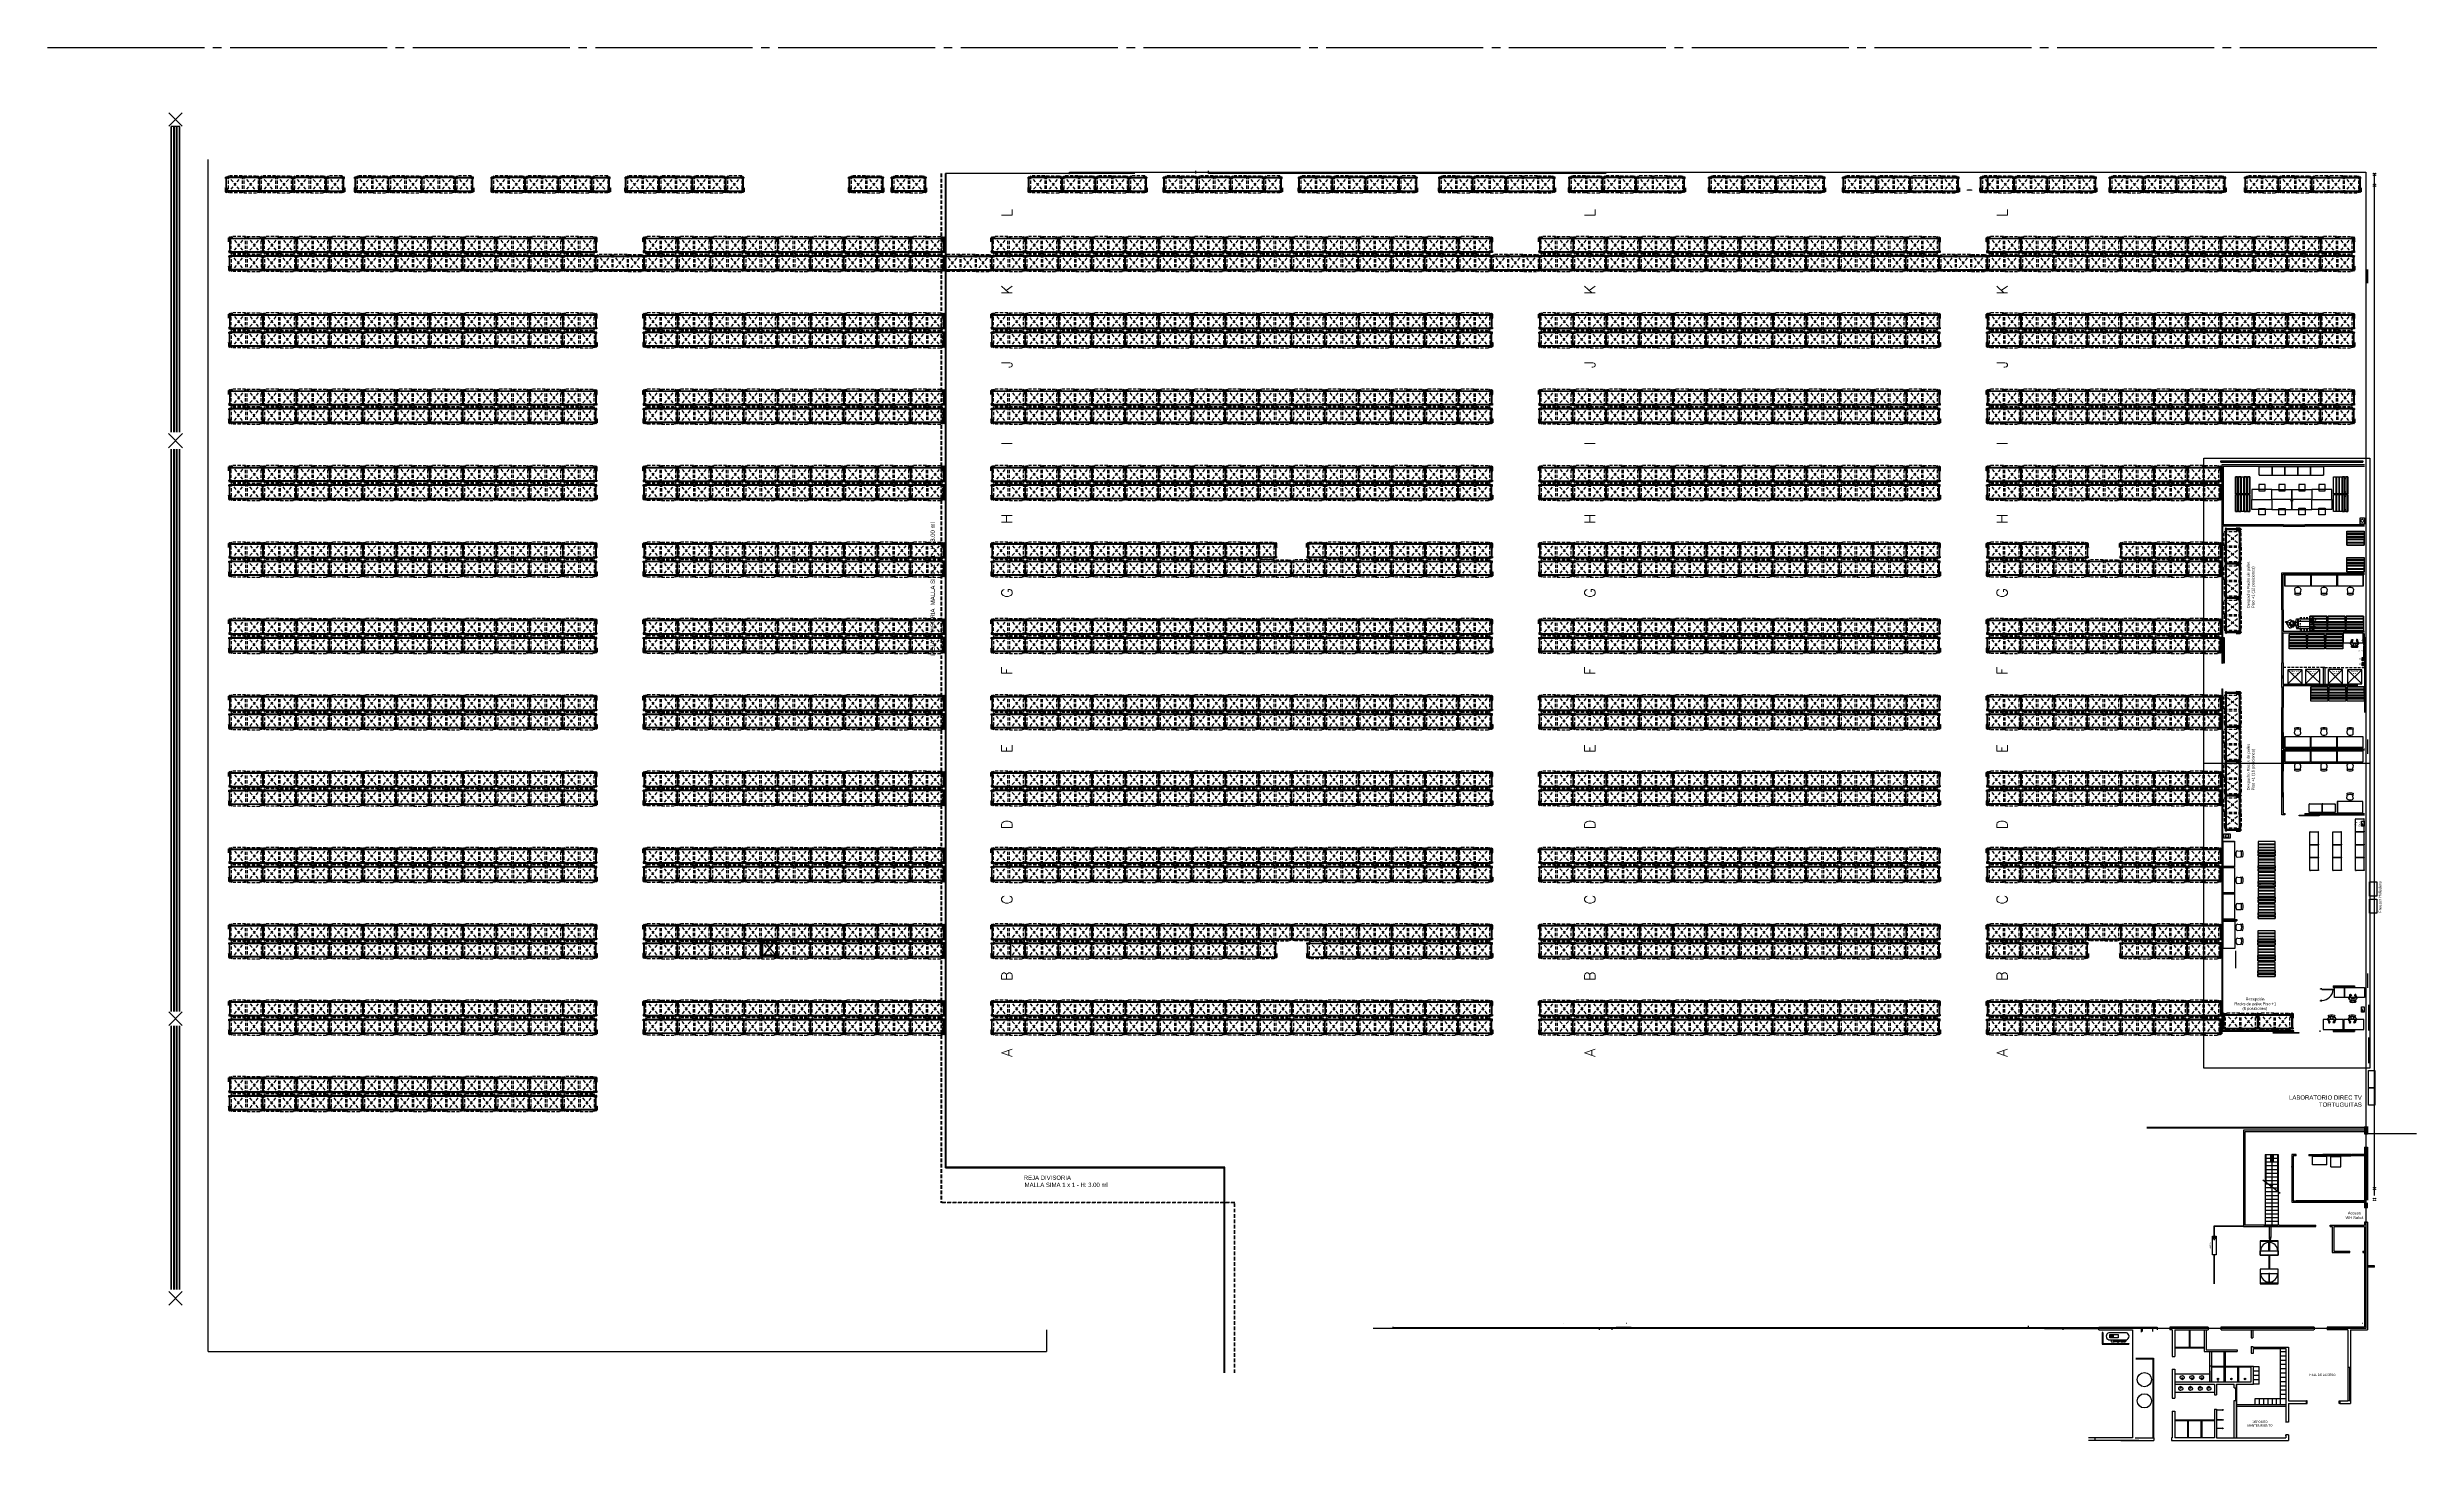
# Model space of a CAD drawing. Header units: millimetres. Extents: x 4 to 170, y 55 to 153.
import ezdxf

# ---------------------------------------------------------------- set-up
doc = ezdxf.new("R2010")
doc.units = ezdxf.units.MM
for name, pattern in [('12_13_14_SB-E17-AR-A01_A02_A03-A$0$DASHED2', [0.375, 0.25, -0.125]), ('AUDIT_I_201002150132-0', [0]), ('BORDER2', [0.875, 0.25, -0.125, 0.25, -0.125, 0, -0.125]), ('CONTIN', [0]), ('DASHED', [817.52, 545.02, -272.5]), ('DASHED2', [9.525, 6.35, -3.175]), ('HIDDEN', [0.375, 0.25, -0.125]), ('HIDDEN2', [0.1875, 0.125, -0.0625]), ('JIS_08_11', [12.8, 11, -0.6, 0.6, -0.6])]:
    doc.linetypes.add(name, pattern=pattern)
for name, color, linetype in [('carpinterias', 7, 'Continuous'), ('Carpinterias 1', 2, 'BORDER2'), ('EQ - Mobiliario', 252, 'AUDIT_I_201002150132-0'), ('EQ - Pallets', 253, 'Continuous'), ('Equipamientos', 7, 'Continuous'), ('Estanterias livianas', 252, 'Continuous'), ('Paredes_oficinas_P.B.', 6, 'Continuous'), ('Pasillo', 7, 'CONTIN'), ('Rack Mecalux 2300mm (MVA-VLZ)', 5, 'Continuous'), ('Rack Tecnorack 2300 mm Munster', 1, 'Continuous'), ('Rack Tecnorack 3300 mm Munster', 1, 'Continuous'), ('Rejas', 1, 'Continuous'), ('Servicios', 7, 'BORDER2'), ('Tabiques durlock', 6, 'Continuous'), ('Terreno_real', 7, 'JIS_08_11')]:
    doc.layers.add(name, color=color, linetype=linetype)
doc.styles.add('ROMANS', font='romans.shx')
doc.styles.get("Standard").update_dxf_attribs({"font": 'txt.shx'})

# ---------------------------------------------------------------- blocks, each defined once
blk = doc.blocks.new('wdwqdwqd')
at = {"layer": 'Estanterias livianas'}
for p, q in [((3067.891053, 1424.818348), (3067.891053, 1424.850348)), ((3067.893053, 1424.818348), (3067.891053, 1424.818348)), ((3067.893053, 1424.818348), (3067.893053, 1424.850348)), ((3067.896053, 1424.855348), (3067.928053, 1424.855348)), ((3067.896053, 1424.853348), (3067.928053, 1424.853348)), ((3067.928053, 1424.853348), (3067.928053, 1424.855348)), ((3068.490053, 1424.855348), (3068.458053, 1424.855348)), ((3068.458053, 1424.855348), (3068.458053, 1424.853348)), ((3068.490053, 1424.853348), (3068.458053, 1424.853348)), ((3068.493053, 1424.818348), (3068.493053, 1424.850348)), ((3068.493053, 1424.818348), (3068.495053, 1424.818348)), ((3068.495053, 1424.818348), (3068.495053, 1424.850348)), ((3067.891053, 1423.988348), (3067.891053, 1423.956348)), ((3067.893053, 1423.988348), (3067.891053, 1423.988348)), ((3067.893053, 1423.988348), (3067.893053, 1423.956348)), ((3067.896053, 1423.953348), (3067.928053, 1423.953348)), ((3067.896053, 1423.951348), (3067.928053, 1423.951348)), ((3067.928053, 1423.953348), (3067.928053, 1423.951348)), ((3068.490053, 1423.953348), (3068.458053, 1423.953348)), ((3068.458053, 1423.953348), (3068.458053, 1423.951348)), ((3068.490053, 1423.951348), (3068.458053, 1423.951348)), ((3068.493053, 1423.988348), (3068.493053, 1423.956348)), ((3068.493053, 1423.988348), (3068.495053, 1423.988348)), ((3068.495053, 1423.988348), (3068.495053, 1423.956348))]:
    blk.add_line(p, q, dxfattribs=at)
for points in [[(3067.893053, 1423.956348), (3067.893053, 1424.850348)], [(3067.896053, 1424.853348), (3068.490053, 1424.853348)], [(3068.493053, 1423.956348), (3068.493053, 1424.850348)], [(3068.490053, 1423.953348), (3067.896053, 1423.953348)]]:
    blk.add_lwpolyline(points, dxfattribs=at)
for centre, radius, start, end in [((3067.896053, 1424.850348), 0.005, 90, 180), ((3067.896053, 1424.850348), 0.003, 90, 180), ((3068.490053, 1424.850348), 0.005, 0, 90), ((3068.490053, 1424.850348), 0.003, 0, 90), ((3067.896053, 1423.956348), 0.005, 180, 270), ((3067.896053, 1423.956348), 0.003, 180, 270), ((3068.490053, 1423.956348), 0.003, 270, 0), ((3068.490053, 1423.956348), 0.005, 270, 0)]:
    blk.add_arc(centre, radius, start, end, dxfattribs=at)
blk = doc.blocks.new('A$C6C2F713B')
at = {"color": 6, "ltscale": 0.001}
for p, q in [((0, 1099.999763), (1167, 1099.999763)), ((0, 99.999763), (1167, 99.999763))]:
    blk.add_line(p, q, dxfattribs=at)
at = {"color": 3, "ltscale": 0.001}
for p, q in [((1083, -0.000237), (83, 1199.999763)), ((1083, 1199.999763), (100, -0.000237))]:
    blk.add_line(p, q, dxfattribs=at)
blk.add_lwpolyline([(83, 1199.999763), (83, -0.000237), (1083, -0.000237), (1083, 1199.999763)], close=True, dxfattribs=at)
at = {"color": 5, "ltscale": 0.001}
blk.add_lwpolyline([(1167, 99.999763), (1247, 99.999763), (1247, 1099.999763), (1167, 1099.999763)], close=True, dxfattribs=at)
blk = doc.blocks.new('eddewwd')
at = {"layer": 'EQ - Pallets', "color": 252}
for points in [[(1578.48029, 1411.130525), (1579.48029, 1411.130525), (1579.48029, 1409.930525), (1578.48029, 1409.930525)], [(1578.48029, 1411.130525), (1578.48029, 1409.930525), (1578.63029, 1409.930525), (1578.63029, 1411.130525)], [(1578.705566, 1411.130525), (1578.705566, 1409.930525), (1578.855566, 1409.930525), (1578.855566, 1411.130525)], [(1579.05529, 1411.130525), (1579.05529, 1409.930525), (1578.90529, 1409.930525), (1578.90529, 1411.130525)], [(1579.255014, 1411.130525), (1579.255014, 1409.930525), (1579.105014, 1409.930525), (1579.105014, 1411.130525)], [(1579.48029, 1411.130525), (1579.48029, 1409.930525), (1579.33029, 1409.930525), (1579.33029, 1411.130525)]]:
    blk.add_lwpolyline(points, close=True, dxfattribs=at)
for points in [[(1578.48029, 1410.980525), (1578.48029, 1411.130525), (1579.48029, 1411.130525), (1579.48029, 1410.980525)], [(1578.705566, 1410.980525), (1578.63029, 1410.980525)], [(1578.90529, 1410.980525), (1578.855566, 1410.980525)], [(1579.105014, 1410.980525), (1579.05529, 1410.980525)], [(1579.33029, 1410.980525), (1579.255014, 1410.980525)], [(1579.48029, 1410.080525), (1579.48029, 1409.930525), (1578.48029, 1409.930525), (1578.48029, 1410.080525)], [(1578.63029, 1410.080525), (1578.705566, 1410.080525)], [(1578.855566, 1410.080525), (1578.90529, 1410.080525)], [(1579.05529, 1410.080525), (1579.105014, 1410.080525)], [(1579.255014, 1410.080525), (1579.33029, 1410.080525)]]:
    blk.add_lwpolyline(points, dxfattribs=at)
blk = doc.blocks.new('asads')
at = {"layer": 'EQ - Mobiliario', "color": 252}
for points in [[(1573.694572, 1410.988543), (1573.694572, 1410.672566), (1572.994572, 1410.672566), (1572.994572, 1412.072566), (1573.694572, 1412.072566), (1573.694572, 1411.563408)], [(1573.694572, 1411.444408), (1573.694572, 1411.100603)], [(1573.928072, 1411.271797), (1573.927625, 1411.27345)]]:
    blk.add_lwpolyline(points, dxfattribs=at)
for points in [[(1573.914117, 1411.323367), (1573.892169, 1411.40447, 0.052358), (1573.888403, 1411.41421), (1573.865593, 1411.458726), (1573.842363, 1411.483212, 0.053378), (1573.834256, 1411.490111), (1573.773571, 1411.531485, -0.078921), (1573.762157, 1411.542245), (1573.759394, 1411.545825, 0.253624), (1573.715812, 1411.565113), (1573.691399, 1411.563153), (1573.624855, 1411.52073, 0.001509), (1573.624601, 1411.520567), (1573.573003, 1411.487232), (1573.52756, 1411.487476, 0.039319), (1573.519729, 1411.486901), (1573.483288, 1411.481325, 0.271109), (1573.479365, 1411.478144), (1573.477738, 1411.473823, 0.56371), (1573.483028, 1411.467099), (1573.486448, 1411.465819), (1573.467944, 1411.454809, 0.308624), (1573.465104, 1411.449941), (1573.465339, 1411.446618, 0.454858), (1573.471355, 1411.442078), (1573.477612, 1411.443394), (1573.457616, 1411.432945, 0.307468), (1573.454959, 1411.427995), (1573.455544, 1411.422382, 0.419663), (1573.461128, 1411.417938), (1573.467985, 1411.418394), (1573.461403, 1411.409214, 0.353703), (1573.45936, 1411.403267), (1573.459968, 1411.401599, 0.381475), (1573.465835, 1411.398448), (1573.535346, 1411.415164), (1573.529192, 1411.401982), (1573.518049, 1411.382851, 0.392799), (1573.519542, 1411.376211), (1573.524754, 1411.372637, 0.335675), (1573.530781, 1411.372918), (1573.554308, 1411.392509, 0.110367), (1573.56762, 1411.409782), (1573.58033, 1411.437009), (1573.598647, 1411.441852), (1573.625835, 1411.447453, 0.035291), (1573.703604, 1411.444645)], [(1573.914389, 1411.22365), (1573.898436, 1411.150571, -0.052358), (1573.895156, 1411.140657), (1573.87457, 1411.09507), (1573.852575, 1411.069468, -0.053378), (1573.844818, 1411.062177), (1573.786249, 1411.017859, 0.078921), (1573.775379, 1411.006549), (1573.772796, 1411.002837, -0.253624), (1573.730219, 1410.981423), (1573.705739, 1410.982176), (1573.637183, 1411.021264, -0.001509), (1573.636922, 1411.021415), (1573.583742, 1411.052163), (1573.538366, 1411.049678, -0.039319), (1573.530517, 1411.049865), (1573.493845, 1411.053637, -0.271109), (1573.489769, 1411.05662), (1573.487931, 1411.060856, -0.56371), (1573.492884, 1411.067833), (1573.496236, 1411.06928), (1573.477211, 1411.079363, -0.308624), (1573.474135, 1411.084085), (1573.474205, 1411.087416, -0.454858), (1573.47999, 1411.092248), (1573.486304, 1411.091242), (1573.465818, 1411.100691, -0.307468), (1573.462919, 1411.105504), (1573.463227, 1411.111139, -0.419663), (1573.468584, 1411.115853), (1573.475456, 1411.115736), (1573.468429, 1411.12458, -0.353703), (1573.466095, 1411.130419), (1573.466619, 1411.132115, -0.381475), (1573.472324, 1411.135552), (1573.542575, 1411.122285), (1573.535778, 1411.135148), (1573.523705, 1411.153706, -0.392799), (1573.524869, 1411.160412), (1573.529898, 1411.164238, -0.335675), (1573.535931, 1411.164255), (1573.560396, 1411.145849, -0.110367), (1573.574545, 1411.129253), (1573.588583, 1411.102687), (1573.607116, 1411.098753), (1573.634547, 1411.0945, -0.035291), (1573.712083, 1411.101141)], [(1573.577252, 1411.490602), (1573.575318, 1411.484882, 0.155319), (1573.574774, 1411.454554), (1573.580138, 1411.436597)], [(1573.588152, 1411.049007), (1573.585938, 1411.054625, -0.155319), (1573.583899, 1411.084888), (1573.58837, 1411.103089)], [(1573.750633, 1411.343407), (1573.703604, 1411.444645, -0.136037), (1573.693493, 1411.469371), (1573.691723, 1411.484324), (1573.717952, 1411.51758)], [(1573.755585, 1411.208333), (1573.712083, 1411.101141, 0.136037), (1573.703204, 1411.075947), (1573.702174, 1411.060925), (1573.730011, 1411.029004)], [(1573.779044, 1411.199684), (1573.764702, 1411.21005, -0.211627), (1573.75654, 1411.224049), (1573.755804, 1411.230665), (1573.759195, 1411.234053, -0.177498), (1573.771687, 1411.239837), (1573.784355, 1411.240882), (1573.76342, 1411.243444, -0.076282), (1573.748818, 1411.247549), (1573.745868, 1411.248889, -0.269675), (1573.734221, 1411.265284, -0.089564), (1573.73578, 1411.282986), (1573.736936, 1411.287221), (1573.745513, 1411.314642), (1573.74898, 1411.322726, -0.168212), (1573.771005, 1411.346919), (1573.774672, 1411.348918)]]:
    blk.add_lwpolyline(points, format="xyb", dxfattribs=at)
blk.add_lwpolyline([(1573.695933, 1411.269136), (1573.698454, 1411.266462, 0.128039), (1573.706992, 1411.261107), (1573.709302, 1411.260378, -0.219355), (1573.721696, 1411.249122), (1573.731382, 1411.226311, 0.17095), (1573.740344, 1411.216501), (1573.771989, 1411.199541, 0.07568), (1573.777662, 1411.197529), (1573.814595, 1411.190432, 0.047493), (1573.82403, 1411.189534), (1573.849676, 1411.189534, 0.10638), (1573.870244, 1411.19396), (1573.892094, 1411.203821, 0.20273), (1573.91855, 1411.232401), (1573.925026, 1411.250321, 0.135751), (1573.927075, 1411.276901), (1573.921526, 1411.305309, 0.197051), (1573.900671, 1411.337), (1573.894747, 1411.34105, 0.116404), (1573.873314, 1411.349311), (1573.832127, 1411.354952, 0.060301), (1573.820112, 1411.35514), (1573.764836, 1411.349327, 0.09676), (1573.757504, 1411.347077), (1573.735802, 1411.335484, 0.215466), (1573.725758, 1411.322428), (1573.720969, 1411.302091), (1573.719828, 1411.298997, -0.197631), (1573.70953, 1411.287795), (1573.70565, 1411.285982, 0.157943), (1573.696634, 1411.277575), (1573.695201, 1411.274994, 0.326668)], format="xyb", close=True, dxfattribs=at)
for centre, radius, start, end in [((1573.825338, 1411.273227), 0.203175, 63.61801, 82.948325), ((1573.825338, 1411.273227), 0.203175, 278.377378, 296.212212), ((1573.965068, 1411.443599), 0.0508, 8.455473, 171.544527), ((1572.708872, 1411.271797), 1.2192, 351.544527, 8.455473), ((1573.965068, 1411.099994), 0.0508, 188.455473, 351.544527), ((1572.809368, 1411.271797), 1.2192, 351.544527, 8.455473)]:
    blk.add_arc(centre, radius, start, end, dxfattribs=at)
blk = doc.blocks.new('21sq')
at = {"layer": 'EQ - Mobiliario', "color": 252, "ltscale": 0.1}
for p, q in [((1574.803436, 1431.470257), (1574.551984, 1431.427348)), ((1574.551984, 1431.426618), (1574.551984, 1430.163776)), ((1574.795401, 1431.368119), (1574.551984, 1431.283776)), ((1574.551984, 1431.283776), (1575.231984, 1431.283776)), ((1574.604088, 1431.368938), (1574.604088, 1431.336191)), ((1574.706616, 1431.668776), (1575.0688, 1431.668776)), ((1574.706616, 1431.631353), (1575.0688, 1431.631353)), ((1574.711984, 1431.283776), (1574.711984, 1430.163776)), ((1574.723728, 1431.456655), (1574.790461, 1431.557091)), ((1574.749437, 1431.461042), (1574.806274, 1431.546584)), ((1574.842708, 1431.551831), (1574.932708, 1431.551831)), ((1574.887708, 1431.506831), (1574.887708, 1431.596831)), ((1575.025979, 1431.461042), (1574.969142, 1431.546584)), ((1574.97198, 1431.470257), (1575.231984, 1431.427348)), ((1574.980015, 1431.368119), (1575.231984, 1431.283776)), ((1575.051688, 1431.456655), (1574.984955, 1431.557091)), ((1575.071984, 1431.283776), (1575.071984, 1430.163776)), ((1575.171328, 1431.368938), (1575.171328, 1431.336191)), ((1575.231984, 1431.427348), (1575.231984, 1430.163776)), ((1574.590933, 1430.38894), (1574.590933, 1430.252115)), ((1574.597047, 1430.38894), (1574.597047, 1430.252115)), ((1574.666922, 1430.38894), (1574.666922, 1430.252115)), ((1574.673036, 1430.38894), (1574.673036, 1430.252115)), ((1574.842708, 1430.320528), (1574.932708, 1430.320528)), ((1574.887708, 1430.275528), (1574.887708, 1430.365528)), ((1575.110933, 1430.38894), (1575.110933, 1430.252115)), ((1575.117047, 1430.38894), (1575.117047, 1430.252115)), ((1575.186922, 1430.38894), (1575.186922, 1430.252115)), ((1575.193036, 1430.38894), (1575.193036, 1430.252115))]:
    blk.add_line(p, q, dxfattribs=at)
at = {"layer": 'EQ - Mobiliario', "color": 252, "linetype": 'HIDDEN2', "ltscale": 0.5}
blk.add_lwpolyline([(1575.341984, 1431.142981), (1575.341984, 1430.242981), (1574.441984, 1430.242981), (1574.441984, 1431.142981)], close=True, dxfattribs=at)
at = {"layer": 'EQ - Mobiliario', "color": 252}
for points in [[(1574.835767, 1432.062007), (1574.749967, 1432.038788), (1574.700779, 1432.013584), (1574.653924, 1431.969132), (1574.652796, 1431.957901), (1574.623546, 1431.914999), (1574.592223, 1431.890821), (1574.596352, 1431.839389), (1574.638856, 1431.772718), (1574.672273, 1431.720993), (1574.672008, 1431.671612), (1574.678622, 1431.628386), (1574.693415, 1431.622818), (1574.69062, 1431.64553), (1574.706161, 1431.612854), (1574.718607, 1431.613733), (1574.716111, 1431.625602), (1574.728132, 1431.602597), (1574.742189, 1431.604063), (1574.739394, 1431.626775), (1574.752438, 1431.605968), (1574.762101, 1431.609485), (1574.74434, 1431.683336), (1574.757523, 1431.677182), (1574.780668, 1431.663702), (1574.789007, 1431.675864), (1574.759847, 1431.710884), (1574.722496, 1431.728321), (1574.717653, 1431.746637), (1574.705759, 1431.80437), (1574.771435, 1431.855196), (1574.803587, 1431.868661), (1574.835739, 1431.882126)], [(1574.70737, 1431.804956), (1574.677645, 1431.801439), (1574.644389, 1431.827667)], [(1574.668902, 1431.725243), (1574.6897, 1431.718209), (1574.722908, 1431.728128)], [(1574.751305, 1431.786098), (1574.739981, 1431.720158)], [(1574.879698, 1431.848966), (1574.867142, 1431.845475), (1574.850004, 1431.807739), (1574.831152, 1431.764858), (1574.810587, 1431.742559), (1574.795162, 1431.728837), (1574.774597, 1431.737413), (1574.7626, 1431.766573), (1574.743748, 1431.799163), (1574.741408, 1431.831958)], [(1574.807682, 1432.054406), (1574.83736, 1432.088679), (1574.883633, 1432.102401), (1574.929905, 1432.104117), (1574.964182, 1432.109262), (1575.001885, 1432.109262), (1575.022451, 1432.083533)], [(1574.827328, 1431.760711), (1574.81154, 1431.668776)], [(1574.815596, 1431.927034), (1574.831152, 1431.90551), (1574.846577, 1431.903795), (1574.855146, 1431.912371), (1574.856793, 1431.932345), (1574.860287, 1431.903795), (1574.868856, 1431.884927), (1574.88428, 1431.879781), (1574.903132, 1431.884927), (1574.930553, 1431.893503), (1574.954547, 1431.903795), (1574.964829, 1431.922663)], [(1574.944727, 1432.060632), (1575.025449, 1432.038788), (1575.074637, 1432.013584), (1575.119258, 1431.979238), (1575.120367, 1431.968202), (1575.15187, 1431.914999), (1575.183193, 1431.890821), (1575.179064, 1431.839389), (1575.13656, 1431.772718), (1575.103143, 1431.720993), (1575.103408, 1431.671612), (1575.096794, 1431.628386), (1575.082001, 1431.622818), (1575.084796, 1431.64553), (1575.069255, 1431.612854), (1575.056808, 1431.613733), (1575.059305, 1431.625602), (1575.047284, 1431.602597), (1575.033227, 1431.604063), (1575.036022, 1431.626775), (1575.022978, 1431.605968), (1575.013315, 1431.609485), (1575.031076, 1431.683336), (1575.017893, 1431.677182), (1574.994748, 1431.663702), (1574.986409, 1431.675864), (1575.015569, 1431.710884), (1575.05292, 1431.728321), (1575.057763, 1431.746637), (1575.069657, 1431.80437), (1575.003981, 1431.855196), (1574.971829, 1431.868661), (1574.948526, 1431.87842)], [(1574.960754, 1432.109262), (1574.971037, 1432.148714), (1574.989889, 1432.179589), (1575.010454, 1432.203603), (1575.036162, 1432.188165), (1575.051586, 1432.150429), (1575.055014, 1432.090394), (1575.066152, 1432.017931)], [(1575.068046, 1431.804956), (1575.097771, 1431.801439), (1575.131026, 1431.827667)]]:
    blk.add_lwpolyline(points, dxfattribs=at)
at = {"layer": 'EQ - Mobiliario', "color": 252, "ltscale": 0.1}
for points in [[(1574.791896, 1431.574841), (1574.791896, 1431.631353), (1574.838634, 1431.631353), (1574.838634, 1431.592705)], [(1574.864339, 1431.583876), (1574.864339, 1431.631353), (1574.911077, 1431.631353), (1574.911077, 1431.583876)], [(1574.98352, 1431.574841), (1574.98352, 1431.631353), (1574.936782, 1431.631353), (1574.936782, 1431.592705)]]:
    blk.add_lwpolyline(points, dxfattribs=at)
for points in [[(1574.952438, 1431.473592), (1574.97198, 1431.470257, -0.365532), (1574.980015, 1431.460735), (1574.980015, 1431.377779, -0.414214), (1574.970355, 1431.368119), (1574.805061, 1431.368119, -0.414214), (1574.795401, 1431.377779), (1574.795401, 1431.460735, -0.365532), (1574.803436, 1431.470257), (1574.822978, 1431.473592)], [(1574.822978, 1431.473592, 0.260395), (1574.83487, 1431.483179), (1574.866031, 1431.560561)], [(1574.952438, 1431.473592, -0.260395), (1574.940546, 1431.483179), (1574.909385, 1431.560561)]]:
    blk.add_lwpolyline(points, format="xyb", dxfattribs=at)
at = {"layer": 'EQ - Mobiliario', "color": 252}
blk.add_lwpolyline([(1574.887708, 1431.841415), (1574.878584, 1431.850016), (1574.873517, 1431.866084), (1574.835739, 1431.882126), (1574.814014, 1431.922663), (1574.805445, 1431.96726), (1574.805445, 1432.008427), (1574.828428, 1432.059354), (1574.879238, 1432.077717), (1574.941341, 1432.065586), (1574.963621, 1432.032996), (1574.971685, 1431.974121), (1574.964829, 1431.908941), (1574.947137, 1431.87582), (1574.918002, 1431.868959), (1574.907189, 1431.864973), (1574.89915, 1431.847771)], close=True, dxfattribs=at)
at = {"layer": 'EQ - Mobiliario', "color": 252, "ltscale": 0.1}
for points in [[(1574.587818, 1430.38894), (1574.587818, 1430.252115), (1574.676151, 1430.252115), (1574.676151, 1430.38894)], [(1574.599746, 1430.34036), (1574.599746, 1430.38894), (1574.664223, 1430.38894), (1574.664223, 1430.34036)], [(1574.599746, 1430.252115), (1574.599746, 1430.300696), (1574.664223, 1430.300696), (1574.664223, 1430.252115)], [(1575.196151, 1430.38894), (1575.196151, 1430.252115), (1575.107818, 1430.252115), (1575.107818, 1430.38894)], [(1575.184223, 1430.34036), (1575.184223, 1430.38894), (1575.119746, 1430.38894), (1575.119746, 1430.34036)], [(1575.184223, 1430.252115), (1575.184223, 1430.300696), (1575.119746, 1430.300696), (1575.119746, 1430.252115)]]:
    blk.add_lwpolyline(points, close=True, dxfattribs=at)
for centre, radius in [((1574.887708, 1431.551831), 0.023369), ((1574.887708, 1430.320528), 0.025)]:
    blk.add_circle(centre, radius, dxfattribs=at)
for centre, radius, start, end in [((1574.604088, 1431.352565), 0.016373, 270, 90), ((1574.706616, 1431.650065), 0.018711, 90, 270), ((1574.798368, 1431.551838), 0.009492, 326.398586, 146.398586), ((1574.887708, 1431.551831), 0.03966, 328.036203, 211.963797), ((1574.887708, 1431.551831), 0.023369, 21.934278, 158.065722), ((1574.977048, 1431.551838), 0.009492, 33.601414, 213.601414), ((1575.0688, 1431.650065), 0.018711, 270, 90), ((1575.171328, 1431.352565), 0.016373, 90, 270), ((1574.631984, 1430.163776), 0.08, 180, 0), ((1575.151984, 1430.163776), 0.08, 180, 0)]:
    blk.add_arc(centre, radius, start, end, dxfattribs=at)
for start_param, end_param in [(8.0660949445, 9.6626560184), (9.9849660054, 10.6059092575), (6.0453072496, 7.6418683235), (11.3852393177, 12.0061825698)]:
    blk.add_ellipse((1574.887708, 1431.551831), major_axis=(0.111002, 0), ratio=0.410528, start_param=start_param, end_param=end_param, dxfattribs=at)
blk = doc.blocks.new('dqdqw')
at = {"layer": 'EQ - Mobiliario', "linetype": 'Continuous'}
for points in [[(1579.900429, 1447.992372), (1579.900429, 1448.442372), (1579.450429, 1448.442372), (1579.450429, 1447.992372)], [(1579.806397, 1447.500442), (1580.506397, 1447.500442), (1580.506397, 1448.900442), (1579.806397, 1448.900442)], [(1579.806397, 1447.500442), (1580.506397, 1447.500442), (1580.506397, 1446.100442), (1579.806397, 1446.100442)], [(1579.900429, 1446.592372), (1579.900429, 1447.042372), (1579.450429, 1447.042372), (1579.450429, 1446.592372)], [(1580.506397, 1444.700442), (1579.806397, 1444.700442), (1579.806397, 1446.100442), (1580.506397, 1446.100442)], [(1579.894207, 1445.192372), (1579.894207, 1445.642372), (1579.444207, 1445.642372), (1579.444207, 1445.192372)], [(1579.894207, 1443.792372), (1579.894207, 1444.242372), (1579.444207, 1444.242372), (1579.444207, 1443.792372)], [(1580.506397, 1444.700442), (1579.806397, 1444.700442), (1579.806397, 1443.300442), (1580.506397, 1443.300442)]]:
    blk.add_lwpolyline(points, close=True, dxfattribs=at)
blk = doc.blocks.new('EDE2D')
at = {"layer": 'EQ - Mobiliario', "color": 252}
for p, q in [((1649.582886, 1563.943901), (1649.582886, 1564.743901)), ((1649.582886, 1564.743901), (1651.382886, 1564.743901)), ((1651.382886, 1563.943901), (1649.582886, 1563.943901)), ((1649.602886, 1563.943901), (1649.602886, 1564.723901)), ((1649.602886, 1564.723901), (1651.362886, 1564.723901)), ((1650.260874, 1563.716991), (1650.273765, 1563.539131)), ((1650.695867, 1563.716991), (1650.680116, 1563.539131)), ((1651.362886, 1564.723901), (1651.362886, 1563.943901)), ((1651.382886, 1564.743901), (1651.382886, 1563.943901))]:
    blk.add_line(p, q, dxfattribs=at)
for centre, radius, start, end in [((1650.362087, 1563.725846), 0.1016, 106.10866, 185), ((1650.47837, 1563.323201), 0.5207, 73.89134, 106.10866), ((1650.594654, 1563.725846), 0.1016, 355, 73.89134), ((1650.306568, 1563.399401), 0.0508, 98.455473, 261.544527), ((1650.47694, 1563.539131), 0.203175, 180, 206.38199), ((1650.47837, 1564.655597), 1.2192, 261.544527, 278.455473), ((1650.47837, 1564.555101), 1.2192, 261.544527, 278.455473), ((1650.650173, 1563.399401), 0.0508, 278.455473, 81.544527), ((1650.47694, 1563.539131), 0.203175, 333.787788, 0)]:
    blk.add_arc(centre, radius, start, end, dxfattribs=at)
blk = doc.blocks.new('Rack 1 pallet')
at = {"color": 252}
for p, q in [((-369.875779, 3401.361529), (-369.875779, 3402.257102)), ((-369.855779, 3402.242709), (-369.875779, 3402.242709)), ((-369.855779, 3401.361529), (-369.855779, 3402.257102)), ((-369.835779, 3401.375922), (-369.855779, 3401.375922)), ((-369.835779, 3401.361529), (-369.835779, 3402.257102)), ((-369.808279, 3402.308315), (-368.690279, 3402.308315)), ((-369.808279, 3401.310315), (-368.690279, 3401.310315)), ((-369.803279, 3402.268315), (-368.695279, 3402.268315)), ((-369.803279, 3401.350315), (-368.695279, 3401.350315)), ((-368.662779, 3401.361529), (-368.662779, 3402.257102)), ((-368.662779, 3402.242709), (-368.642779, 3402.242709)), ((-368.642779, 3401.361529), (-368.642779, 3402.257102)), ((-368.642779, 3401.375922), (-368.622779, 3401.375922)), ((-368.622779, 3401.361529), (-368.622779, 3402.257102))]:
    blk.add_line(p, q, dxfattribs=at)
at = {"color": 253, "linetype": '12_13_14_SB-E17-AR-A01_A02_A03-A$0$DASHED2', "ltscale": 0.9}
for p, q in [((-368.739725, 3402.409315), (-369.739725, 3402.409315)), ((-369.739725, 3402.409315), (-369.739725, 3401.209315)), ((-369.739725, 3401.209315), (-368.739725, 3402.409315)), ((-368.739725, 3401.209315), (-369.739725, 3402.409315)), ((-368.739725, 3401.209315), (-369.739725, 3401.209315)), ((-368.739725, 3402.409315), (-368.739725, 3401.209315))]:
    blk.add_line(p, q, dxfattribs=at)
at = {"color": 252}
for points in [[(-369.875779, 3402.218315), (-369.915779, 3402.218315), (-369.915779, 3402.318315), (-369.795779, 3402.318315), (-369.795779, 3402.218315), (-369.835779, 3402.218315)], [(-369.875779, 3401.400315), (-369.915779, 3401.400315), (-369.915779, 3401.300315), (-369.795779, 3401.300315), (-369.795779, 3401.400315), (-369.835779, 3401.400315)], [(-369.855779, 3402.257102), (-369.875779, 3402.257102)], [(-369.855779, 3401.361529), (-369.875779, 3401.361529)], [(-369.855779, 3402.257102), (-369.835779, 3402.257102)], [(-369.855779, 3401.361529), (-369.835779, 3401.361529)], [(-368.622779, 3402.218315), (-368.582779, 3402.218315), (-368.582779, 3402.318315), (-368.702779, 3402.318315), (-368.702779, 3402.218315), (-368.662779, 3402.218315)], [(-368.622779, 3401.400315), (-368.582779, 3401.400315), (-368.582779, 3401.300315), (-368.702779, 3401.300315), (-368.702779, 3401.400315), (-368.662779, 3401.400315)], [(-368.642779, 3402.257102), (-368.662779, 3402.257102)], [(-368.642779, 3401.361529), (-368.662779, 3401.361529)], [(-368.642779, 3402.257102), (-368.622779, 3402.257102)], [(-368.642779, 3401.361529), (-368.622779, 3401.361529)]]:
    blk.add_lwpolyline(points, dxfattribs=at)
for points in [[(-369.899439, 3402.248315), (-369.895109, 3402.245815), (-369.895109, 3402.240815), (-369.899439, 3402.238315), (-369.90377, 3402.240815), (-369.90377, 3402.245815)], [(-369.899439, 3401.370315), (-369.895109, 3401.372815), (-369.895109, 3401.377815), (-369.899439, 3401.380315), (-369.90377, 3401.377815), (-369.90377, 3401.372815)], [(-369.812119, 3402.238315), (-369.807789, 3402.240815), (-369.807789, 3402.245815), (-369.812119, 3402.248315), (-369.816449, 3402.245815), (-369.816449, 3402.240815)], [(-369.812119, 3401.380315), (-369.807789, 3401.377815), (-369.807789, 3401.372815), (-369.812119, 3401.370315), (-369.816449, 3401.372815), (-369.816449, 3401.377815)], [(-368.686439, 3402.238315), (-368.69077, 3402.240815), (-368.69077, 3402.245815), (-368.686439, 3402.248315), (-368.682109, 3402.245815), (-368.682109, 3402.240815)], [(-368.686439, 3401.380315), (-368.69077, 3401.377815), (-368.69077, 3401.372815), (-368.686439, 3401.370315), (-368.682109, 3401.372815), (-368.682109, 3401.377815)], [(-368.599119, 3402.248315), (-368.603449, 3402.245815), (-368.603449, 3402.240815), (-368.599119, 3402.238315), (-368.594789, 3402.240815), (-368.594789, 3402.245815)], [(-368.599119, 3401.370315), (-368.603449, 3401.372815), (-368.603449, 3401.377815), (-368.599119, 3401.380315), (-368.594789, 3401.377815), (-368.594789, 3401.372815)]]:
    blk.add_lwpolyline(points, close=True, dxfattribs=at)
at = {"color": 252, "lineweight": 30}
for points in [[(-369.834492, 3402.227102), (-369.834492, 3402.255031, -0.198912), (-369.833028, 3402.258567), (-369.814744, 3402.276851, 0.198912), (-369.813279, 3402.280386), (-369.813279, 3402.303315, 0.414214), (-369.818279, 3402.308315), (-369.893279, 3402.308315, 0.414214), (-369.898279, 3402.303315), (-369.898279, 3402.280386, 0.198912), (-369.896815, 3402.276851), (-369.87853, 3402.258567, -0.198912), (-369.877066, 3402.255031), (-369.877066, 3402.227102)], [(-369.834492, 3401.391529), (-369.834492, 3401.3636, 0.198912), (-369.833028, 3401.360064), (-369.814744, 3401.34178, -0.198912), (-369.813279, 3401.338244), (-369.813279, 3401.315315, -0.414214), (-369.818279, 3401.310315), (-369.893279, 3401.310315, -0.414214), (-369.898279, 3401.315315), (-369.898279, 3401.338244, -0.198912), (-369.896815, 3401.34178), (-369.87853, 3401.360064, 0.198912), (-369.877066, 3401.3636), (-369.877066, 3401.391529)], [(-368.664066, 3402.227102), (-368.664066, 3402.255031, 0.198912), (-368.66553, 3402.258567), (-368.683815, 3402.276851, -0.198912), (-368.685279, 3402.280386), (-368.685279, 3402.303315, -0.414214), (-368.680279, 3402.308315), (-368.605279, 3402.308315, -0.414214), (-368.600279, 3402.303315), (-368.600279, 3402.280386, -0.198912), (-368.601744, 3402.276851), (-368.620028, 3402.258567, 0.198912), (-368.621492, 3402.255031), (-368.621492, 3402.227102)], [(-368.664066, 3401.391529), (-368.664066, 3401.3636, -0.198912), (-368.66553, 3401.360064), (-368.683815, 3401.34178, 0.198912), (-368.685279, 3401.338244), (-368.685279, 3401.315315, 0.414214), (-368.680279, 3401.310315), (-368.605279, 3401.310315, 0.414214), (-368.600279, 3401.315315), (-368.600279, 3401.338244, 0.198912), (-368.601744, 3401.34178), (-368.620028, 3401.360064, -0.198912), (-368.621492, 3401.3636), (-368.621492, 3401.391529)]]:
    blk.add_lwpolyline(points, format="xyb", dxfattribs=at)
at = {"color": 252, "ltscale": 5}
blk.add_lwpolyline([(-369.861193, 3401.360315), (-369.850365, 3401.360315)], dxfattribs=at)
at = {"color": 252}
for points in [[(-369.818279, 3402.308315), (-369.808279, 3402.308315, -0.414214), (-369.803279, 3402.303315), (-369.803279, 3402.243315)], [(-369.818279, 3401.310315), (-369.808279, 3401.310315, 0.414214), (-369.803279, 3401.315315), (-369.803279, 3401.375315)], [(-368.680279, 3402.308315), (-368.690279, 3402.308315, 0.414214), (-368.695279, 3402.303315), (-368.695279, 3402.243315)], [(-368.680279, 3401.310315), (-368.690279, 3401.310315, -0.414214), (-368.695279, 3401.315315), (-368.695279, 3401.375315)]]:
    blk.add_lwpolyline(points, format="xyb", dxfattribs=at)
for centre in [(-369.899439, 3402.243315), (-369.899439, 3401.375315), (-369.812119, 3402.243315), (-369.812119, 3401.375315), (-368.686439, 3402.243315), (-368.686439, 3401.375315), (-368.599119, 3402.243315), (-368.599119, 3401.375315)]:
    blk.add_circle(centre, 0.00634, dxfattribs=at)
at = {"layer": 'Defpoints', "color": 252}
for points in [[(-369.919419, 3401.335315), (-369.919419, 3401.519474), (-369.929419, 3401.580315), (-369.939419, 3401.580315), (-369.939419, 3401.300315), (-369.919419, 3401.300315)], [(-369.79214, 3401.335315), (-369.79214, 3401.519474), (-369.78214, 3401.580315), (-369.77214, 3401.580315), (-369.77214, 3401.300315), (-369.79214, 3401.300315)], [(-368.706419, 3401.335315), (-368.706419, 3401.519474), (-368.716419, 3401.580315), (-368.726419, 3401.580315), (-368.726419, 3401.300315), (-368.706419, 3401.300315)], [(-368.57914, 3401.335315), (-368.57914, 3401.519474), (-368.56914, 3401.580315), (-368.55914, 3401.580315), (-368.55914, 3401.300315), (-368.57914, 3401.300315)]]:
    blk.add_lwpolyline(points, dxfattribs=at)
at = {"layer": 'Defpoints', "color": 252, "lineweight": 30, "ltscale": 5}
for points in [[(-369.79214, 3401.335315), (-369.79214, 3401.300315), (-369.855779, 3401.236676), (-369.919419, 3401.300315), (-369.919419, 3401.335315)], [(-368.57914, 3401.335315), (-368.57914, 3401.300315), (-368.642779, 3401.236676), (-368.706419, 3401.300315), (-368.706419, 3401.335315)]]:
    blk.add_lwpolyline(points, dxfattribs=at)
at = {"layer": 'Defpoints', "color": 252, "char_height": 0.03, "width": 0.167279, "attachment_point": 5}
for insert in [(-369.855779, 3401.335922), (-369.855779, 3401.284709), (-368.642779, 3401.335922), (-368.642779, 3401.284709)]:
    blk.add_mtext('80', dxfattribs=dict(at, insert=insert))
blk = doc.blocks.new('Rack 2300mm')
at = {"color": 252}
for p, q in [((3089.894409, 1794.685928), (3089.894409, 1795.581501)), ((3089.914409, 1794.700321), (3089.894409, 1794.700321)), ((3089.914409, 1794.685928), (3089.914409, 1795.581501)), ((3089.934409, 1795.567108), (3089.914409, 1795.567108)), ((3089.934409, 1794.685928), (3089.934409, 1795.581501)), ((3092.199909, 1795.632714), (3089.961909, 1795.632714)), ((3092.199909, 1794.634714), (3089.961909, 1794.634714)), ((3092.194909, 1795.587714), (3089.966909, 1795.587714)), ((3092.194909, 1794.679714), (3089.966909, 1794.679714)), ((3092.227409, 1794.685928), (3092.227409, 1795.581501)), ((3092.227409, 1794.700321), (3092.247409, 1794.700321)), ((3092.247409, 1794.685928), (3092.247409, 1795.581501)), ((3092.247409, 1795.567108), (3092.267409, 1795.567108)), ((3092.267409, 1794.685928), (3092.267409, 1795.581501))]:
    blk.add_line(p, q, dxfattribs=at)
at = {"color": 253, "linetype": '12_13_14_SB-E17-AR-A01_A02_A03-A$0$DASHED2', "ltscale": 0.9}
for p, q in [((3091.030463, 1795.733714), (3090.030463, 1795.733714)), ((3090.030463, 1794.533714), (3091.030463, 1795.733714)), ((3091.030463, 1794.533714), (3090.030463, 1795.733714)), ((3090.030463, 1795.733714), (3090.030463, 1794.533714)), ((3091.030463, 1794.533714), (3090.030463, 1794.533714)), ((3091.030463, 1795.733714), (3091.030463, 1794.533714)), ((3091.131355, 1795.733714), (3091.131355, 1794.533714)), ((3091.131355, 1795.733714), (3092.131355, 1795.733714)), ((3092.131355, 1794.533714), (3091.131355, 1795.733714)), ((3091.131355, 1794.533714), (3092.131355, 1795.733714)), ((3091.131355, 1794.533714), (3092.131355, 1794.533714)), ((3092.131355, 1795.733714), (3092.131355, 1794.533714))]:
    blk.add_line(p, q, dxfattribs=at)
at = {"color": 252}
for points in [[(3089.894409, 1795.542714), (3089.854409, 1795.542714), (3089.854409, 1795.642714), (3089.974409, 1795.642714), (3089.974409, 1795.542714), (3089.934409, 1795.542714)], [(3089.894409, 1794.724714), (3089.854409, 1794.724714), (3089.854409, 1794.624714), (3089.974409, 1794.624714), (3089.974409, 1794.724714), (3089.934409, 1794.724714)], [(3089.914409, 1795.581501), (3089.894409, 1795.581501)], [(3089.914409, 1794.685928), (3089.894409, 1794.685928)], [(3089.914409, 1795.581501), (3089.934409, 1795.581501)], [(3089.914409, 1794.685928), (3089.934409, 1794.685928)], [(3092.267409, 1795.542714), (3092.307409, 1795.542714), (3092.307409, 1795.642714), (3092.187409, 1795.642714), (3092.187409, 1795.542714), (3092.227409, 1795.542714)], [(3092.267409, 1794.724714), (3092.307409, 1794.724714), (3092.307409, 1794.624714), (3092.187409, 1794.624714), (3092.187409, 1794.724714), (3092.227409, 1794.724714)], [(3092.247409, 1795.581501), (3092.227409, 1795.581501)], [(3092.247409, 1794.685928), (3092.227409, 1794.685928)], [(3092.247409, 1795.581501), (3092.267409, 1795.581501)], [(3092.247409, 1794.685928), (3092.267409, 1794.685928)]]:
    blk.add_lwpolyline(points, dxfattribs=at)
for points in [[(3089.870749, 1795.572714), (3089.875079, 1795.570214), (3089.875079, 1795.565214), (3089.870749, 1795.562714), (3089.866419, 1795.565214), (3089.866419, 1795.570214)], [(3089.870749, 1794.694714), (3089.875079, 1794.697214), (3089.875079, 1794.702214), (3089.870749, 1794.704714), (3089.866419, 1794.702214), (3089.866419, 1794.697214)], [(3089.958069, 1795.562714), (3089.9624, 1795.565214), (3089.9624, 1795.570214), (3089.958069, 1795.572714), (3089.953739, 1795.570214), (3089.953739, 1795.565214)], [(3089.958069, 1794.704714), (3089.9624, 1794.702214), (3089.9624, 1794.697214), (3089.958069, 1794.694714), (3089.953739, 1794.697214), (3089.953739, 1794.702214)], [(3092.203749, 1795.562714), (3092.199419, 1795.565214), (3092.199419, 1795.570214), (3092.203749, 1795.572714), (3092.208079, 1795.570214), (3092.208079, 1795.565214)], [(3092.203749, 1794.704714), (3092.199419, 1794.702214), (3092.199419, 1794.697214), (3092.203749, 1794.694714), (3092.208079, 1794.697214), (3092.208079, 1794.702214)], [(3092.291069, 1795.572714), (3092.286739, 1795.570214), (3092.286739, 1795.565214), (3092.291069, 1795.562714), (3092.2954, 1795.565214), (3092.2954, 1795.570214)], [(3092.291069, 1794.694714), (3092.286739, 1794.697214), (3092.286739, 1794.702214), (3092.291069, 1794.704714), (3092.2954, 1794.702214), (3092.2954, 1794.697214)]]:
    blk.add_lwpolyline(points, close=True, dxfattribs=at)
at = {"color": 252, "lineweight": 30}
for points in [[(3089.935696, 1795.551501), (3089.935696, 1795.57943, -0.198912), (3089.93716, 1795.582966), (3089.955445, 1795.60125, 0.198912), (3089.956909, 1795.604785), (3089.956909, 1795.627714, 0.414214), (3089.951909, 1795.632714), (3089.876909, 1795.632714, 0.414214), (3089.871909, 1795.627714), (3089.871909, 1795.604785, 0.198912), (3089.873374, 1795.60125), (3089.891658, 1795.582966, -0.198912), (3089.893122, 1795.57943), (3089.893122, 1795.551501)], [(3089.935696, 1794.715928), (3089.935696, 1794.687999, 0.198912), (3089.93716, 1794.684463), (3089.955445, 1794.666179, -0.198912), (3089.956909, 1794.662643), (3089.956909, 1794.639714, -0.414214), (3089.951909, 1794.634714), (3089.876909, 1794.634714, -0.414214), (3089.871909, 1794.639714), (3089.871909, 1794.662643, -0.198912), (3089.873374, 1794.666179), (3089.891658, 1794.684463, 0.198912), (3089.893122, 1794.687999), (3089.893122, 1794.715928)], [(3092.226122, 1795.551501), (3092.226122, 1795.57943, 0.198912), (3092.224658, 1795.582966), (3092.206374, 1795.60125, -0.198912), (3092.204909, 1795.604785), (3092.204909, 1795.627714, -0.414214), (3092.209909, 1795.632714), (3092.284909, 1795.632714, -0.414214), (3092.289909, 1795.627714), (3092.289909, 1795.604785, -0.198912), (3092.288445, 1795.60125), (3092.27016, 1795.582966, 0.198912), (3092.268696, 1795.57943), (3092.268696, 1795.551501)], [(3092.226122, 1794.715928), (3092.226122, 1794.687999, -0.198912), (3092.224658, 1794.684463), (3092.206374, 1794.666179, 0.198912), (3092.204909, 1794.662643), (3092.204909, 1794.639714, 0.414214), (3092.209909, 1794.634714), (3092.284909, 1794.634714, 0.414214), (3092.289909, 1794.639714), (3092.289909, 1794.662643, 0.198912), (3092.288445, 1794.666179), (3092.27016, 1794.684463, -0.198912), (3092.268696, 1794.687999), (3092.268696, 1794.715928)]]:
    blk.add_lwpolyline(points, format="xyb", dxfattribs=at)
at = {"color": 252}
for points in [[(3089.951909, 1795.632714), (3089.961909, 1795.632714, -0.414214), (3089.966909, 1795.627714), (3089.966909, 1795.582714)], [(3089.951909, 1794.634714), (3089.961909, 1794.634714, 0.414214), (3089.966909, 1794.639714), (3089.966909, 1794.684714)], [(3092.209909, 1795.632714), (3092.199909, 1795.632714, 0.414214), (3092.194909, 1795.627714), (3092.194909, 1795.582714)], [(3092.209909, 1794.634714), (3092.199909, 1794.634714, -0.414214), (3092.194909, 1794.639714), (3092.194909, 1794.684714)]]:
    blk.add_lwpolyline(points, format="xyb", dxfattribs=at)
at = {"color": 252, "ltscale": 5}
blk.add_lwpolyline([(3092.252823, 1794.684714), (3092.241995, 1794.684714)], dxfattribs=at)
at = {"color": 252}
for centre in [(3089.870749, 1795.567714), (3089.870749, 1794.699714), (3089.958069, 1795.567714), (3089.958069, 1794.699714), (3092.203749, 1795.567714), (3092.203749, 1794.699714), (3092.291069, 1795.567714), (3092.291069, 1794.699714)]:
    blk.add_circle(centre, 0.00634, dxfattribs=at)
at = {"layer": 'Defpoints', "color": 252}
for points in [[(3089.85077, 1794.659714), (3089.85077, 1794.843873), (3089.84077, 1794.904714), (3089.83077, 1794.904714), (3089.83077, 1794.624714), (3089.85077, 1794.624714)], [(3089.978049, 1794.659714), (3089.978049, 1794.843873), (3089.988049, 1794.904714), (3089.998049, 1794.904714), (3089.998049, 1794.624714), (3089.978049, 1794.624714)], [(3092.18377, 1794.659714), (3092.18377, 1794.843873), (3092.17377, 1794.904714), (3092.16377, 1794.904714), (3092.16377, 1794.624714), (3092.18377, 1794.624714)], [(3092.311049, 1794.659714), (3092.311049, 1794.843873), (3092.321049, 1794.904714), (3092.331049, 1794.904714), (3092.331049, 1794.624714), (3092.311049, 1794.624714)]]:
    blk.add_lwpolyline(points, dxfattribs=at)
at = {"layer": 'Defpoints', "color": 252, "lineweight": 30, "ltscale": 5}
for points in [[(3089.85077, 1794.659714), (3089.85077, 1794.624714), (3089.914409, 1794.561075), (3089.978049, 1794.624714), (3089.978049, 1794.659714)], [(3092.18377, 1794.659714), (3092.18377, 1794.624714), (3092.247409, 1794.561075), (3092.311049, 1794.624714), (3092.311049, 1794.659714)]]:
    blk.add_lwpolyline(points, dxfattribs=at)
blk = doc.blocks.new('Rack 3300mm')
at = {"color": 252}
for p, q in [((1441.164186, 1270.370576), (1441.164186, 1271.26615)), ((1441.184186, 1271.251756), (1441.164186, 1271.251756)), ((1441.184186, 1270.370576), (1441.184186, 1271.26615)), ((1441.204186, 1270.38497), (1441.184186, 1270.38497)), ((1441.204186, 1270.370576), (1441.204186, 1271.26615)), ((1441.231686, 1271.317363), (1444.511686, 1271.317363)), ((1441.231686, 1270.319363), (1444.511686, 1270.319363)), ((1441.236686, 1271.272363), (1444.506686, 1271.272363)), ((1441.236686, 1270.364363), (1444.506686, 1270.364363)), ((1444.539186, 1270.370576), (1444.539186, 1271.26615)), ((1444.539186, 1271.251756), (1444.559186, 1271.251756)), ((1444.559186, 1270.370576), (1444.559186, 1271.26615)), ((1444.559186, 1270.38497), (1444.579186, 1270.38497)), ((1444.579186, 1270.370576), (1444.579186, 1271.26615))]:
    blk.add_line(p, q, dxfattribs=at)
at = {"color": 253, "linetype": '12_13_14_SB-E17-AR-A01_A02_A03-A$0$DASHED2', "ltscale": 0.9}
for p, q in [((1442.30024, 1271.418363), (1441.30024, 1271.418363)), ((1441.30024, 1270.218363), (1442.30024, 1271.418363)), ((1442.30024, 1270.218363), (1441.30024, 1271.418363)), ((1441.30024, 1271.418363), (1441.30024, 1270.218363)), ((1442.30024, 1270.218363), (1441.30024, 1270.218363)), ((1442.30024, 1271.418363), (1442.30024, 1270.218363)), ((1443.371686, 1271.418363), (1442.371686, 1271.418363)), ((1442.371686, 1271.418363), (1442.371686, 1270.218363)), ((1442.371686, 1270.218363), (1443.371686, 1271.418363)), ((1443.371686, 1270.218363), (1442.371686, 1271.418363)), ((1443.371686, 1270.218363), (1442.371686, 1270.218363)), ((1443.371686, 1271.418363), (1443.371686, 1270.218363)), ((1443.443132, 1271.418363), (1443.443132, 1270.218363)), ((1443.443132, 1271.418363), (1444.443132, 1271.418363)), ((1444.443132, 1270.218363), (1443.443132, 1271.418363)), ((1443.443132, 1270.218363), (1444.443132, 1271.418363)), ((1443.443132, 1270.218363), (1444.443132, 1270.218363)), ((1444.443132, 1271.418363), (1444.443132, 1270.218363))]:
    blk.add_line(p, q, dxfattribs=at)
at = {"color": 252}
for points in [[(1441.164186, 1271.227363), (1441.124186, 1271.227363), (1441.124186, 1271.327363), (1441.244186, 1271.327363), (1441.244186, 1271.227363), (1441.204186, 1271.227363)], [(1441.164186, 1270.409363), (1441.124186, 1270.409363), (1441.124186, 1270.309363), (1441.244186, 1270.309363), (1441.244186, 1270.409363), (1441.204186, 1270.409363)], [(1441.184186, 1271.26615), (1441.164186, 1271.26615)], [(1441.184186, 1270.370576), (1441.164186, 1270.370576)], [(1441.184186, 1271.26615), (1441.204186, 1271.26615)], [(1441.184186, 1270.370576), (1441.204186, 1270.370576)], [(1444.579186, 1271.227363), (1444.619186, 1271.227363), (1444.619186, 1271.327363), (1444.499186, 1271.327363), (1444.499186, 1271.227363), (1444.539186, 1271.227363)], [(1444.579186, 1270.409363), (1444.619186, 1270.409363), (1444.619186, 1270.309363), (1444.499186, 1270.309363), (1444.499186, 1270.409363), (1444.539186, 1270.409363)], [(1444.559186, 1271.26615), (1444.539186, 1271.26615)], [(1444.559186, 1270.370576), (1444.539186, 1270.370576)], [(1444.559186, 1271.26615), (1444.579186, 1271.26615)], [(1444.559186, 1270.370576), (1444.579186, 1270.370576)]]:
    blk.add_lwpolyline(points, dxfattribs=at)
for points in [[(1441.140525, 1271.257363), (1441.144856, 1271.254863), (1441.144856, 1271.249863), (1441.140525, 1271.247363), (1441.136195, 1271.249863), (1441.136195, 1271.254863)], [(1441.140525, 1270.379363), (1441.144856, 1270.381863), (1441.144856, 1270.386863), (1441.140525, 1270.389363), (1441.136195, 1270.386863), (1441.136195, 1270.381863)], [(1441.227846, 1271.247363), (1441.232176, 1271.249863), (1441.232176, 1271.254863), (1441.227846, 1271.257363), (1441.223516, 1271.254863), (1441.223516, 1271.249863)], [(1441.227846, 1270.389363), (1441.232176, 1270.386863), (1441.232176, 1270.381863), (1441.227846, 1270.379363), (1441.223516, 1270.381863), (1441.223516, 1270.386863)], [(1444.515525, 1271.247363), (1444.511195, 1271.249863), (1444.511195, 1271.254863), (1444.515525, 1271.257363), (1444.519856, 1271.254863), (1444.519856, 1271.249863)], [(1444.515525, 1270.389363), (1444.511195, 1270.386863), (1444.511195, 1270.381863), (1444.515525, 1270.379363), (1444.519856, 1270.381863), (1444.519856, 1270.386863)], [(1444.602846, 1271.257363), (1444.598516, 1271.254863), (1444.598516, 1271.249863), (1444.602846, 1271.247363), (1444.607176, 1271.249863), (1444.607176, 1271.254863)], [(1444.602846, 1270.379363), (1444.598516, 1270.381863), (1444.598516, 1270.386863), (1444.602846, 1270.389363), (1444.607176, 1270.386863), (1444.607176, 1270.381863)]]:
    blk.add_lwpolyline(points, close=True, dxfattribs=at)
at = {"color": 252, "lineweight": 30}
for points in [[(1441.205472, 1271.23615), (1441.205472, 1271.264079, -0.198912), (1441.206937, 1271.267614), (1441.225221, 1271.285899, 0.198912), (1441.226686, 1271.289434), (1441.226686, 1271.312363, 0.414214), (1441.221686, 1271.317363), (1441.146686, 1271.317363, 0.414214), (1441.141686, 1271.312363), (1441.141686, 1271.289434, 0.198912), (1441.14315, 1271.285899), (1441.161434, 1271.267614, -0.198912), (1441.162899, 1271.264079), (1441.162899, 1271.23615)], [(1441.205472, 1270.400576), (1441.205472, 1270.372647, 0.198912), (1441.206937, 1270.369112), (1441.225221, 1270.350827, -0.198912), (1441.226686, 1270.347292), (1441.226686, 1270.324363, -0.414214), (1441.221686, 1270.319363), (1441.146686, 1270.319363, -0.414214), (1441.141686, 1270.324363), (1441.141686, 1270.347292, -0.198912), (1441.14315, 1270.350827), (1441.161434, 1270.369112, 0.198912), (1441.162899, 1270.372647), (1441.162899, 1270.400576)], [(1444.537899, 1271.23615), (1444.537899, 1271.264079, 0.198912), (1444.536434, 1271.267614), (1444.51815, 1271.285899, -0.198912), (1444.516686, 1271.289434), (1444.516686, 1271.312363, -0.414214), (1444.521686, 1271.317363), (1444.596686, 1271.317363, -0.414214), (1444.601686, 1271.312363), (1444.601686, 1271.289434, -0.198912), (1444.600221, 1271.285899), (1444.581937, 1271.267614, 0.198912), (1444.580472, 1271.264079), (1444.580472, 1271.23615)], [(1444.537899, 1270.400576), (1444.537899, 1270.372647, -0.198912), (1444.536434, 1270.369112), (1444.51815, 1270.350827, 0.198912), (1444.516686, 1270.347292), (1444.516686, 1270.324363, 0.414214), (1444.521686, 1270.319363), (1444.596686, 1270.319363, 0.414214), (1444.601686, 1270.324363), (1444.601686, 1270.347292, 0.198912), (1444.600221, 1270.350827), (1444.581937, 1270.369112, -0.198912), (1444.580472, 1270.372647), (1444.580472, 1270.400576)]]:
    blk.add_lwpolyline(points, format="xyb", dxfattribs=at)
at = {"color": 252}
for points in [[(1441.221686, 1271.317363), (1441.231686, 1271.317363, -0.414214), (1441.236686, 1271.312363), (1441.236686, 1271.267363)], [(1441.221686, 1270.319363), (1441.231686, 1270.319363, 0.414214), (1441.236686, 1270.324363), (1441.236686, 1270.369363)], [(1444.521686, 1271.317363), (1444.511686, 1271.317363, 0.414214), (1444.506686, 1271.312363), (1444.506686, 1271.267363)], [(1444.521686, 1270.319363), (1444.511686, 1270.319363, -0.414214), (1444.506686, 1270.324363), (1444.506686, 1270.369363)]]:
    blk.add_lwpolyline(points, format="xyb", dxfattribs=at)
for centre in [(1441.140525, 1271.252363), (1441.140525, 1270.384363), (1441.227846, 1271.252363), (1441.227846, 1270.384363), (1444.515525, 1271.252363), (1444.515525, 1270.384363), (1444.602846, 1271.252363), (1444.602846, 1270.384363)]:
    blk.add_circle(centre, 0.00634, dxfattribs=at)
at = {"layer": 'Defpoints', "color": 252}
for points in [[(1441.120546, 1270.344363), (1441.120546, 1270.528521), (1441.110546, 1270.589363), (1441.100546, 1270.589363), (1441.100546, 1270.309363), (1441.120546, 1270.309363)], [(1441.247825, 1270.344363), (1441.247825, 1270.528521), (1441.257825, 1270.589363), (1441.267825, 1270.589363), (1441.267825, 1270.309363), (1441.247825, 1270.309363)], [(1444.495546, 1270.344363), (1444.495546, 1270.528521), (1444.485546, 1270.589363), (1444.475546, 1270.589363), (1444.475546, 1270.309363), (1444.495546, 1270.309363)], [(1444.622825, 1270.344363), (1444.622825, 1270.528521), (1444.632825, 1270.589363), (1444.642825, 1270.589363), (1444.642825, 1270.309363), (1444.622825, 1270.309363)]]:
    blk.add_lwpolyline(points, dxfattribs=at)
at = {"layer": 'Defpoints', "color": 252, "lineweight": 30, "ltscale": 5}
for points in [[(1441.247825, 1270.344363), (1441.247825, 1270.309363), (1441.184186, 1270.245723), (1441.120546, 1270.309363), (1441.120546, 1270.344363)], [(1444.622825, 1270.344363), (1444.622825, 1270.309363), (1444.559186, 1270.245723), (1444.495546, 1270.309363), (1444.495546, 1270.344363)]]:
    blk.add_lwpolyline(points, dxfattribs=at)
blk = doc.blocks.new('Rack 2300mm Sistema Mecalux - 100mm')
at = {"color": 252}
for p, q in [((2098.37194, 1323.146704), (2098.37194, 1323.002304)), ((2098.375263, 1323.028254), (2098.375263, 1320.720754)), ((2098.43194, 1323.151704), (2098.37694, 1323.151704)), ((2098.37694, 1322.997304), (2098.43194, 1322.997304)), ((2098.415263, 1323.012304), (2098.415263, 1320.736704)), ((2098.439297, 1323.111379), (2098.439297, 1323.074576)), ((2098.45194, 1323.111331), (2098.45194, 1323.131704)), ((2098.45194, 1323.017304), (2098.45194, 1323.037676)), ((2099.29744, 1323.111331), (2099.29744, 1323.131704)), ((2099.29744, 1323.017304), (2099.29744, 1323.037676)), ((2099.310083, 1323.037676), (2099.310083, 1323.07448)), ((2099.31744, 1323.151704), (2099.37244, 1323.151704)), ((2099.37244, 1322.997304), (2099.31744, 1322.997304)), ((2099.334117, 1323.012304), (2099.334117, 1320.736704)), ((2099.374117, 1323.028254), (2099.374117, 1320.720754)), ((2099.37744, 1323.146704), (2099.37744, 1323.002304)), ((2098.37194, 1320.602304), (2098.37194, 1320.746704)), ((2098.37694, 1320.751704), (2098.43194, 1320.751704)), ((2098.43194, 1320.597304), (2098.37694, 1320.597304)), ((2098.439297, 1320.637628), (2098.439297, 1320.674431)), ((2098.45194, 1320.731704), (2098.45194, 1320.711331)), ((2098.45194, 1320.637676), (2098.45194, 1320.617304)), ((2099.29744, 1320.731704), (2099.29744, 1320.711331)), ((2099.29744, 1320.637676), (2099.29744, 1320.617304)), ((2099.310083, 1320.711331), (2099.310083, 1320.674528)), ((2099.37244, 1320.751704), (2099.31744, 1320.751704)), ((2099.31744, 1320.597304), (2099.37244, 1320.597304)), ((2099.37744, 1320.602304), (2099.37744, 1320.746704))]:
    blk.add_line(p, q, dxfattribs=at)
at = {"color": 252, "lineweight": 30}
for p, q in [((2098.375263, 1323.114254), (2098.375263, 1323.120754)), ((2098.375263, 1323.09185), (2098.375263, 1323.114254)), ((2098.375263, 1323.097754), (2098.375263, 1323.091396)), ((2098.375263, 1323.057157), (2098.375263, 1323.034754)), ((2098.375263, 1323.034754), (2098.375263, 1323.028254)), ((2098.377989, 1323.06478), (2098.377989, 1323.084228)), ((2098.398448, 1323.124504), (2098.379013, 1323.124504)), ((2098.398448, 1323.024504), (2098.379013, 1323.024504)), ((2098.411974, 1323.112834), (2098.402022, 1323.123001)), ((2098.411974, 1323.036174), (2098.402022, 1323.026006)), ((2098.421013, 1323.111331), (2098.415547, 1323.111331)), ((2098.421013, 1323.037676), (2098.415547, 1323.037676)), ((2098.429013, 1323.111331), (2098.421013, 1323.111331)), ((2098.429013, 1323.037676), (2098.421013, 1323.037676)), ((2098.429013, 1323.111331), (2098.439297, 1323.111331)), ((2098.429013, 1323.037676), (2098.439297, 1323.037676)), ((2098.443047, 1323.114254), (2098.443047, 1323.120754)), ((2098.443047, 1323.115081), (2098.443047, 1323.120362)), ((2098.443047, 1323.034754), (2098.443047, 1323.028254)), ((2098.443047, 1323.033926), (2098.443047, 1323.028646)), ((2099.306333, 1323.114254), (2099.306333, 1323.120754)), ((2099.306333, 1323.115081), (2099.306333, 1323.120362)), ((2099.306333, 1323.034754), (2099.306333, 1323.028254)), ((2099.306333, 1323.033926), (2099.306333, 1323.028646)), ((2099.320367, 1323.111331), (2099.310083, 1323.111331)), ((2099.320367, 1323.037676), (2099.310083, 1323.037676)), ((2099.320367, 1323.111331), (2099.328367, 1323.111331)), ((2099.320367, 1323.037676), (2099.328367, 1323.037676)), ((2099.328367, 1323.111331), (2099.333833, 1323.111331)), ((2099.328367, 1323.037676), (2099.333833, 1323.037676)), ((2099.337406, 1323.112834), (2099.347358, 1323.123001)), ((2099.337406, 1323.036174), (2099.347358, 1323.026006)), ((2099.350931, 1323.124504), (2099.370367, 1323.124504)), ((2099.350931, 1323.024504), (2099.370367, 1323.024504)), ((2099.37139, 1323.06478), (2099.37139, 1323.084228)), ((2099.374117, 1323.114254), (2099.374117, 1323.120754)), ((2099.374117, 1323.09185), (2099.374117, 1323.114254)), ((2099.374117, 1323.097754), (2099.374117, 1323.091396)), ((2099.374117, 1323.057157), (2099.374117, 1323.034754)), ((2099.374117, 1323.034754), (2099.374117, 1323.028254)), ((2098.375263, 1320.714254), (2098.375263, 1320.720754)), ((2098.375263, 1320.69185), (2098.375263, 1320.714254)), ((2098.375263, 1320.651254), (2098.375263, 1320.657612)), ((2098.375263, 1320.657157), (2098.375263, 1320.634754)), ((2098.375263, 1320.634754), (2098.375263, 1320.628254)), ((2098.377989, 1320.684228), (2098.377989, 1320.66478)), ((2098.398448, 1320.724504), (2098.379013, 1320.724504)), ((2098.398448, 1320.624504), (2098.379013, 1320.624504)), ((2098.411974, 1320.712834), (2098.402022, 1320.723001)), ((2098.411974, 1320.636174), (2098.402022, 1320.626006)), ((2098.421013, 1320.711331), (2098.415547, 1320.711331)), ((2098.421013, 1320.637676), (2098.415547, 1320.637676)), ((2098.429013, 1320.711331), (2098.421013, 1320.711331)), ((2098.429013, 1320.637676), (2098.421013, 1320.637676)), ((2098.429013, 1320.711331), (2098.439297, 1320.711331)), ((2098.429013, 1320.637676), (2098.439297, 1320.637676)), ((2098.443047, 1320.714254), (2098.443047, 1320.720754)), ((2098.443047, 1320.715081), (2098.443047, 1320.720362)), ((2098.443047, 1320.634754), (2098.443047, 1320.628254)), ((2098.443047, 1320.633926), (2098.443047, 1320.628646)), ((2099.306333, 1320.714254), (2099.306333, 1320.720754)), ((2099.306333, 1320.715081), (2099.306333, 1320.720362)), ((2099.306333, 1320.634754), (2099.306333, 1320.628254)), ((2099.306333, 1320.633926), (2099.306333, 1320.628646)), ((2099.320367, 1320.711331), (2099.310083, 1320.711331)), ((2099.320367, 1320.637676), (2099.310083, 1320.637676)), ((2099.320367, 1320.711331), (2099.328367, 1320.711331)), ((2099.320367, 1320.637676), (2099.328367, 1320.637676)), ((2099.328367, 1320.711331), (2099.333833, 1320.711331)), ((2099.328367, 1320.637676), (2099.333833, 1320.637676)), ((2099.337406, 1320.712834), (2099.347358, 1320.723001)), ((2099.337406, 1320.636174), (2099.347358, 1320.626006)), ((2099.350931, 1320.724504), (2099.370367, 1320.724504)), ((2099.350931, 1320.624504), (2099.370367, 1320.624504)), ((2099.37139, 1320.684228), (2099.37139, 1320.66478)), ((2099.374117, 1320.714254), (2099.374117, 1320.720754)), ((2099.374117, 1320.69185), (2099.374117, 1320.714254)), ((2099.374117, 1320.651254), (2099.374117, 1320.657612)), ((2099.374117, 1320.657157), (2099.374117, 1320.634754)), ((2099.374117, 1320.634754), (2099.374117, 1320.628254))]:
    blk.add_line(p, q, dxfattribs=at)
at = {"color": 253, "linetype": '12_13_14_SB-E17-AR-A01_A02_A03-A$0$DASHED2', "ltscale": 0.9}
for p, q in [((2098.27469, 1321.924504), (2098.27469, 1322.924504)), ((2098.27469, 1322.924504), (2099.47469, 1322.924504)), ((2099.47469, 1322.924504), (2098.27469, 1321.924504)), ((2099.47469, 1321.924504), (2098.27469, 1322.924504)), ((2098.27469, 1321.924504), (2099.47469, 1321.924504)), ((2098.27469, 1321.824504), (2098.27469, 1320.824504)), ((2099.47469, 1320.824504), (2098.27469, 1321.824504)), ((2099.47469, 1321.824504), (2098.27469, 1320.824504)), ((2098.27469, 1321.824504), (2099.47469, 1321.824504)), ((2099.47469, 1321.924504), (2099.47469, 1322.924504)), ((2099.47469, 1321.824504), (2099.47469, 1320.824504)), ((2098.27469, 1320.824504), (2099.47469, 1320.824504))]:
    blk.add_line(p, q, dxfattribs=at)
at = {"color": 252}
for points in [[(2098.37569, 1323.027304), (2098.37569, 1323.017304, 0.414214), (2098.38069, 1323.012304), (2098.42569, 1323.012304)], [(2098.37569, 1323.027304), (2098.37569, 1323.017304, 0.414214), (2098.38069, 1323.012304), (2098.42569, 1323.012304)], [(2099.37369, 1323.027304), (2099.37369, 1323.017304, -0.414214), (2099.36869, 1323.012304), (2099.32369, 1323.012304)], [(2099.37369, 1323.027304), (2099.37369, 1323.017304, -0.414214), (2099.36869, 1323.012304), (2099.32369, 1323.012304)], [(2098.37569, 1320.721704), (2098.37569, 1320.731704, -0.414214), (2098.38069, 1320.736704), (2098.42569, 1320.736704)], [(2098.37569, 1320.721704), (2098.37569, 1320.731704, -0.414214), (2098.38069, 1320.736704), (2098.42569, 1320.736704)], [(2099.37369, 1320.721704), (2099.37369, 1320.731704, 0.414214), (2099.36869, 1320.736704), (2099.32369, 1320.736704)], [(2099.37369, 1320.721704), (2099.37369, 1320.731704, 0.414214), (2099.36869, 1320.736704), (2099.32369, 1320.736704)]]:
    blk.add_lwpolyline(points, format="xyb", dxfattribs=at)
for points in [[(2098.41194, 1323.136704), (2098.41444, 1323.132374), (2098.41944, 1323.132374), (2098.42194, 1323.136704), (2098.41944, 1323.141034), (2098.41444, 1323.141034)], [(2098.41194, 1323.012304), (2098.41444, 1323.016634), (2098.41944, 1323.016634), (2098.42194, 1323.012304), (2098.41944, 1323.007974), (2098.41444, 1323.007974)], [(2098.415547, 1323.111331), (2098.415547, 1323.074528), (2099.333888, 1323.074528), (2099.333833, 1323.111331)], [(2098.415547, 1323.037676), (2098.415547, 1323.074528), (2099.333888, 1323.074528), (2099.333833, 1323.037676)], [(2099.33744, 1323.136704), (2099.33494, 1323.132374), (2099.32994, 1323.132374), (2099.32744, 1323.136704), (2099.32994, 1323.141034), (2099.33494, 1323.141034)], [(2099.33744, 1323.012304), (2099.33494, 1323.016634), (2099.32994, 1323.016634), (2099.32744, 1323.012304), (2099.32994, 1323.007974), (2099.33494, 1323.007974)], [(2098.41194, 1320.736704), (2098.41444, 1320.732374), (2098.41944, 1320.732374), (2098.42194, 1320.736704), (2098.41944, 1320.741034), (2098.41444, 1320.741034)], [(2098.41194, 1320.612304), (2098.41444, 1320.616634), (2098.41944, 1320.616634), (2098.42194, 1320.612304), (2098.41944, 1320.607974), (2098.41444, 1320.607974)], [(2098.415547, 1320.711331), (2098.415547, 1320.67448), (2099.333888, 1320.67448), (2099.333833, 1320.711331)], [(2098.415547, 1320.637676), (2098.415547, 1320.67448), (2099.333888, 1320.67448), (2099.333833, 1320.637676)], [(2099.33744, 1320.736704), (2099.33494, 1320.732374), (2099.32994, 1320.732374), (2099.32744, 1320.736704), (2099.32994, 1320.741034), (2099.33494, 1320.741034)], [(2099.33744, 1320.612304), (2099.33494, 1320.616634), (2099.32994, 1320.616634), (2099.32744, 1320.612304), (2099.32994, 1320.607974), (2099.33494, 1320.607974)]]:
    blk.add_lwpolyline(points, close=True, dxfattribs=at)
for centre in [(2098.41694, 1323.136704), (2098.41694, 1323.012304), (2099.33244, 1323.136704), (2099.33244, 1323.012304), (2098.41694, 1320.736704), (2098.41694, 1320.612304), (2099.33244, 1320.736704), (2099.33244, 1320.612304)]:
    blk.add_circle(centre, 0.00634, dxfattribs=at)
for centre, radius, start, end in [((2098.37694, 1323.146704), 0.005, 90, 180), ((2098.37694, 1323.002304), 0.005, 180, 270), ((2098.43194, 1323.131704), 0.02, 360, 90), ((2098.43194, 1323.017304), 0.02, 270, 360), ((2099.31744, 1323.131704), 0.02, 90, 180), ((2099.31744, 1323.017304), 0.02, 180, 270), ((2099.37244, 1323.146704), 0.005, 0, 90), ((2099.37244, 1323.002304), 0.005, 270, 0), ((2098.37694, 1320.746704), 0.005, 90, 180), ((2098.37694, 1320.602304), 0.005, 180, 270), ((2098.43194, 1320.731704), 0.02, 0, 90), ((2098.43194, 1320.617304), 0.02, 270, 0), ((2099.31744, 1320.731704), 0.02, 90, 180), ((2099.31744, 1320.617304), 0.02, 180, 270), ((2099.37244, 1320.746704), 0.005, 360, 90), ((2099.37244, 1320.602304), 0.005, 270, 360)]:
    blk.add_arc(centre, radius, start, end, dxfattribs=at)
at = {"color": 252, "lineweight": 30}
for centre, radius, start, end in [((2098.379013, 1323.120754), 0.00375, 90, 180), ((2098.383785, 1323.091892), 0.008522, 180.277211, 218.58807), ((2098.383785, 1323.057116), 0.008522, 141.41193, 179.722789), ((2098.379013, 1323.028254), 0.00375, 180, 270), ((2098.374239, 1323.084228), 0.00375, 359.631552, 45), ((2098.374239, 1323.06478), 0.00375, 315, 0.368448), ((2098.398448, 1323.119504), 0.005, 44.387134, 90), ((2098.398448, 1323.029504), 0.005, 270, 315.612866), ((2098.415547, 1323.116331), 0.005, 224.387134, 270), ((2098.415547, 1323.032676), 0.005, 90, 135.612866), ((2098.439297, 1323.115081), 0.00375, 270, 0), ((2098.439297, 1323.033926), 0.00375, 360, 90), ((2099.310083, 1323.115081), 0.00375, 180, 270), ((2099.310083, 1323.033926), 0.00375, 90, 180), ((2099.333833, 1323.116331), 0.005, 270, 315.612866), ((2099.333833, 1323.032676), 0.005, 44.387134, 90), ((2099.350931, 1323.119504), 0.005, 90, 135.612866), ((2099.350931, 1323.029504), 0.005, 224.387134, 270), ((2099.370367, 1323.120754), 0.00375, 0, 90), ((2099.370367, 1323.028254), 0.00375, 270, 0), ((2099.37514, 1323.084228), 0.00375, 135, 180.368448), ((2099.37514, 1323.06478), 0.00375, 179.631552, 225), ((2099.365595, 1323.091892), 0.008522, 321.41193, 359.722789), ((2099.365595, 1323.057116), 0.008522, 0.277211, 38.58807), ((2098.379013, 1320.720754), 0.00375, 90, 180), ((2098.383785, 1320.691892), 0.008522, 180.277211, 218.58807), ((2098.383785, 1320.657116), 0.008522, 141.41193, 179.722789), ((2098.379013, 1320.628254), 0.00375, 180, 270), ((2098.374239, 1320.684228), 0.00375, 359.631552, 45), ((2098.374239, 1320.66478), 0.00375, 315, 0.368448), ((2098.398448, 1320.719504), 0.005, 44.387134, 90), ((2098.398448, 1320.629504), 0.005, 270, 315.612866), ((2098.415547, 1320.716331), 0.005, 224.387134, 270), ((2098.415547, 1320.632676), 0.005, 90, 135.612866), ((2098.439297, 1320.715081), 0.00375, 270, 0), ((2098.439297, 1320.633926), 0.00375, 360, 90), ((2099.310083, 1320.715081), 0.00375, 180, 270), ((2099.310083, 1320.633926), 0.00375, 90, 180), ((2099.333833, 1320.716331), 0.005, 270, 315.612866), ((2099.333833, 1320.632676), 0.005, 44.387134, 90), ((2099.350931, 1320.719504), 0.005, 90, 135.612866), ((2099.350931, 1320.629504), 0.005, 224.387134, 270), ((2099.370367, 1320.720754), 0.00375, 360, 90), ((2099.370367, 1320.628254), 0.00375, 270, 360), ((2099.37514, 1320.684228), 0.00375, 135, 180.368448), ((2099.37514, 1320.66478), 0.00375, 179.631552, 225), ((2099.365595, 1320.691892), 0.008522, 321.41193, 359.722789), ((2099.365595, 1320.657116), 0.008522, 0.277211, 38.58807)]:
    blk.add_arc(centre, radius, start, end, dxfattribs=at)
at = {"layer": 'Defpoints', "color": 252}
for points in [[(2099.377617, 1323.154207), (2099.193459, 1323.154207), (2099.132617, 1323.164207), (2099.132617, 1323.174207), (2099.412617, 1323.174207), (2099.412617, 1323.154207)], [(2099.377617, 1322.9948), (2099.193459, 1322.9948), (2099.132617, 1322.9848), (2099.132617, 1322.9748), (2099.412617, 1322.9748), (2099.412617, 1322.9948)], [(2099.377617, 1320.754207), (2099.193459, 1320.754207), (2099.132617, 1320.764207), (2099.132617, 1320.774207), (2099.412617, 1320.774207), (2099.412617, 1320.754207)], [(2099.377617, 1320.5948), (2099.193459, 1320.5948), (2099.132617, 1320.5848), (2099.132617, 1320.5748), (2099.412617, 1320.5748), (2099.412617, 1320.5948)]]:
    blk.add_lwpolyline(points, dxfattribs=at)
at = {"layer": 'Defpoints', "color": 252, "lineweight": 30, "ltscale": 5}
for points in [[(2099.374003, 1323.154321), (2099.412503, 1323.154321), (2099.478178, 1323.088646, -0.414214), (2099.478178, 1323.060362), (2099.412617, 1322.9948), (2099.374117, 1322.9948)], [(2099.374003, 1320.754321), (2099.412503, 1320.754321), (2099.478178, 1320.688646, -0.414214), (2099.478178, 1320.660362), (2099.412617, 1320.5948), (2099.374117, 1320.5948)]]:
    blk.add_lwpolyline(points, format="xyb", dxfattribs=at)
at = {"layer": 'Defpoints', "color": 252, "lineweight": 30, "ltscale": 5, "char_height": 0.03, "width": 0.057097, "attachment_point": 5, "rotation": 90}
for insert in [(2099.427701, 1323.074552), (2099.427701, 1320.674552)]:
    blk.add_mtext('100', dxfattribs=dict(at, insert=insert))

msp = doc.modelspace()

# ---------------------------------------------------------------- hatches: boundary and pattern name
at = {"layer": 'Defpoints', "linetype": 'ByBlock'}
h = msp.add_hatch(color=256, dxfattribs=at)
h.dxf.hatch_style = 1
h.paths.add_polyline_path([(165.83263, 98.587791), (165.83263, 98.218079), (166.018737, 98.218079)])
h = msp.add_hatch(color=256, dxfattribs=at)
h.dxf.hatch_style = 1
h.paths.add_polyline_path([(165.83263, 85.576729), (165.83263, 85.207017), (166.018737, 85.207017)])
at = {"layer": 'EQ - Mobiliario'}
h = msp.add_hatch(color=256, dxfattribs=at)
h.dxf.hatch_style = 1
h.paths.add_polyline_path([(165.880233, 109.806796), (166.026004, 110.047612), (166.026004, 109.806796)])
h = msp.add_hatch(color=256, dxfattribs=at)
h.dxf.hatch_style = 1
h.paths.add_polyline_path([(165.880233, 109.453977), (166.026004, 109.694793), (166.026004, 109.453977)])

# ---------------------------------------------------------------- linework, layer by layer
at = {"color": 1, "ltscale": 0.001}
for p, q in [((84.125547, 143.687119), (86.375547, 143.687119)), ((139.67987, 143.687119), (140.858047, 143.687119))]:
    msp.add_line(p, q, dxfattribs=at)
at = {"color": 252}
for p, q in [((138.230615, 142.759384), (138.230687, 142.815575)), ((138.230687, 142.815575), (138.50505, 142.815223)), ((138.505049, 142.81442), (138.504978, 142.759032)), ((157.159041, 91.361184), (157.336901, 91.345433)), ((157.159041, 90.926191), (157.336901, 90.939082)), ((157.159041, 90.385608), (157.336901, 90.369856)), ((157.159041, 89.950614), (157.336901, 89.963505)), ((166.246155, 76.706837), (169.696155, 76.706837))]:
    msp.add_line(p, q, dxfattribs=at)
at = {"ltscale": 5}
for p, q in [((166.737085, 72.361119), (166.737085, 143.947119)), ((166.743085, 72.361119), (166.743085, 143.947119))]:
    msp.add_line(p, q, dxfattribs=at)
at = {"color": 252, "linetype": 'DASHED2', "ltscale": 0.03}
for p, q in [((163.155188, 109.354119), (160.356079, 109.354119)), ((163.255188, 109.354119), (166.054297, 109.354119))]:
    msp.add_line(p, q, dxfattribs=at)
for p, q in [((159.096155, 75.227119), (159.096155, 73.329119)), ((159.096155, 75.227119), (159.996155, 75.227119)), ((159.096155, 75.227119), (159.096155, 73.329119)), ((159.096155, 75.227119), (159.996155, 75.227119)), ((159.096155, 75.227119), (159.096155, 73.329119)), ((159.096155, 75.227119), (159.996155, 75.227119)), ((159.096155, 74.967119), (159.996155, 74.967119)), ((159.096155, 74.967119), (159.996155, 74.967119)), ((159.096155, 74.967119), (159.996155, 74.967119)), ((159.096155, 74.707119), (159.996155, 74.707119)), ((159.096155, 74.707119), (159.996155, 74.707119)), ((159.096155, 74.707119), (159.996155, 74.707119)), ((159.136155, 75.227119), (159.136155, 73.297919)), ((159.136155, 75.227119), (159.136155, 73.297919)), ((159.136155, 75.227119), (159.136155, 73.297919)), ((159.956155, 75.227119), (159.956155, 72.658319)), ((159.956155, 75.227119), (159.956155, 72.658319)), ((159.956155, 75.227119), (159.956155, 72.658319)), ((159.996155, 75.227119), (159.996155, 72.627119)), ((159.996155, 75.227119), (159.996155, 72.627119)), ((159.996155, 75.227119), (159.996155, 72.627119)), ((159.096155, 74.447119), (159.996155, 74.447119)), ((159.096155, 74.447119), (159.996155, 74.447119)), ((159.096155, 74.447119), (159.996155, 74.447119)), ((159.096155, 74.187119), (159.996155, 74.187119)), ((159.096155, 74.187119), (159.996155, 74.187119)), ((159.096155, 74.187119), (159.996155, 74.187119)), ((159.096155, 73.927119), (159.996155, 73.927119)), ((159.096155, 73.927119), (159.996155, 73.927119)), ((159.096155, 73.927119), (159.996155, 73.927119)), ((159.096155, 73.667119), (159.996155, 73.667119)), ((159.096155, 73.667119), (159.996155, 73.667119)), ((159.096155, 73.667119), (159.996155, 73.667119)), ((159.096155, 73.407119), (159.996155, 73.407119)), ((159.096155, 73.407119), (159.996155, 73.407119)), ((159.096155, 73.407119), (159.996155, 73.407119)), ((159.329489, 73.147119), (159.996155, 73.147119)), ((159.329489, 73.147119), (159.996155, 73.147119)), ((159.329489, 73.147119), (159.996155, 73.147119)), ((159.662822, 72.887119), (159.996155, 72.887119)), ((159.662822, 72.887119), (159.996155, 72.887119)), ((159.662822, 72.887119), (159.996155, 72.887119))]:
    msp.add_line(p, q)
at = {"ltscale": 0.1}
msp.add_line((159.329489, 73.147119), (159.096155, 73.147119), dxfattribs=at)
msp.add_line((159.329489, 73.147119), (159.096155, 73.147119), dxfattribs=at)
msp.add_line((159.329489, 73.147119), (159.096155, 73.147119), dxfattribs=at)
at = {"color": 0}
for p, q in [((109.930528, 63.398119), (109.918528, 63.398119)), ((114.337528, 63.398119), (114.325528, 63.398119)), ((165.898704, 63.398122), (165.886704, 63.398122))]:
    msp.add_line(p, q, dxfattribs=at)
at = {"color": 5, "ltscale": 0.001}
msp.add_lwpolyline([(139.59987, 142.687119), (139.67987, 142.687119), (139.67987, 143.687119), (139.59987, 143.687119)], close=True, dxfattribs=at)
at = {"color": 3, "ltscale": 0.001}
msp.add_lwpolyline([(71.17587, 90.284808), (71.17587, 89.084808), (72.17587, 89.084808), (72.17587, 90.284808)], close=True, dxfattribs=at)
for points in [[(163.1334, 75.127119), (163.1734, 75.127119), (163.1734, 75.227119), (163.1334, 75.227119)], [(163.1334, 75.127119), (163.1734, 75.127119), (163.1734, 75.227119), (163.1334, 75.227119)], [(163.1334, 75.127119), (163.1734, 75.127119), (163.1734, 75.227119), (163.1334, 75.227119)], [(165.1334, 75.127119), (165.0934, 75.127119), (165.0934, 75.227119), (165.1334, 75.227119)], [(165.1334, 75.127119), (165.0934, 75.127119), (165.0934, 75.227119), (165.1334, 75.227119)], [(165.1334, 75.127119), (165.0934, 75.127119), (165.0934, 75.227119), (165.1334, 75.227119)], [(158.924719, 73.46284), (159.478487, 73.030901), (159.588976, 73.100461), (159.467013, 72.902589), (159.58045, 72.951369), (160.141611, 72.513664)], [(158.924719, 73.46284), (159.478487, 73.030901), (159.588976, 73.100461), (159.467013, 72.902589), (159.58045, 72.951369), (160.141611, 72.513664)], [(158.924719, 73.46284), (159.478487, 73.030901), (159.588976, 73.100461), (159.467013, 72.902589), (159.58045, 72.951369), (160.141611, 72.513664)], [(161.056155, 74.382068), (161.056155, 74.342068), (160.956155, 74.342068), (160.956155, 74.382068)], [(161.056155, 74.382068), (161.056155, 74.342068), (160.956155, 74.342068), (160.956155, 74.382068)], [(161.056155, 74.382068), (161.056155, 74.342068), (160.956155, 74.342068), (160.956155, 74.382068)], [(161.056155, 72.382068), (161.056155, 72.422068), (160.956155, 72.422068), (160.956155, 72.382068)], [(161.056155, 72.382068), (161.056155, 72.422068), (160.956155, 72.422068), (160.956155, 72.382068)], [(161.056155, 72.382068), (161.056155, 72.422068), (160.956155, 72.422068), (160.956155, 72.382068)]]:
    msp.add_lwpolyline(points)
for points in [[(163.1734, 75.127119), (165.0934, 75.127119), (165.0934, 75.227119), (163.1734, 75.227119)], [(163.1734, 75.142119), (164.1534, 75.142119), (164.1534, 75.172119), (163.1734, 75.172119)], [(163.1734, 75.142119), (164.1534, 75.142119), (164.1534, 75.172119), (163.1734, 75.172119)], [(163.1734, 75.142119), (164.1534, 75.142119), (164.1534, 75.172119), (163.1734, 75.172119)], [(164.1134, 75.172119), (165.0934, 75.172119), (165.0934, 75.202119), (164.1134, 75.202119)], [(164.1134, 75.172119), (165.0934, 75.172119), (165.0934, 75.202119), (164.1134, 75.202119)], [(164.1134, 75.172119), (165.0934, 75.172119), (165.0934, 75.202119), (164.1134, 75.202119)], [(161.056155, 72.422068), (161.056155, 74.342068), (160.956155, 74.342068), (160.956155, 72.422068)], [(161.056155, 72.422068), (161.056155, 74.342068), (160.956155, 74.342068), (160.956155, 72.422068)], [(161.056155, 72.422068), (161.056155, 74.342068), (160.956155, 74.342068), (160.956155, 72.422068)], [(161.011155, 73.362068), (161.011155, 74.342068), (160.981155, 74.342068), (160.981155, 73.362068)], [(161.011155, 73.362068), (161.011155, 74.342068), (160.981155, 74.342068), (160.981155, 73.362068)], [(161.011155, 73.362068), (161.011155, 74.342068), (160.981155, 74.342068), (160.981155, 73.362068)], [(161.041155, 72.422068), (161.041155, 73.402068), (161.011155, 73.402068), (161.011155, 72.422068)], [(161.041155, 72.422068), (161.041155, 73.402068), (161.011155, 73.402068), (161.011155, 72.422068)], [(161.041155, 72.422068), (161.041155, 73.402068), (161.011155, 73.402068), (161.011155, 72.422068)]]:
    msp.add_lwpolyline(points, close=True)
at = {"color": 0}
msp.add_lwpolyline([(148.14263, 62.249196), (149.362158, 62.249196, 0.761536), (149.362158, 62.737007), (148.14263, 62.737007, 0.814462)], format="xyb", close=True, dxfattribs=at)
msp.add_lwpolyline([(148.193038, 62.619829), (148.792568, 62.619829), (148.792568, 62.389137), (148.193038, 62.389137)], close=True, dxfattribs=at)
for points in [[(148.193038, 62.593305), (148.492806, 62.593305)], [(148.193038, 62.556719), (148.492806, 62.556719)], [(148.193038, 62.520133), (148.492806, 62.520133)], [(148.193038, 62.483547), (148.492806, 62.483547)], [(148.193038, 62.446961), (148.492806, 62.446961)], [(148.193038, 62.410375), (148.492806, 62.410375)]]:
    msp.add_lwpolyline(points, dxfattribs=at)
at = {"color": 2}
for centre in [(166.686068, 143.953791), (166.686068, 143.833204), (166.686068, 143.189723), (166.686068, 143.069136), (166.806655, 143.953791), (166.806655, 143.833204), (166.806655, 143.189723), (166.806655, 143.069136), (166.686068, 72.906102), (166.686068, 72.785516), (166.686068, 72.142034), (166.686068, 72.021447), (166.806655, 72.906102), (166.806655, 72.785516), (166.806655, 72.142034), (166.806655, 72.021447)]:
    msp.add_circle(centre, 0.016078, dxfattribs=at)
at = {"color": 252}
for centre, radius, start, end in [((157.150186, 91.259971), 0.1016, 85, 163.89134), ((157.336901, 91.142257), 0.203175, 63.787788, 90), ((157.476631, 91.31549), 0.0508, 8.455473, 171.544527), ((156.220435, 91.143687), 1.2192, 351.544527, 8.455473), ((156.320931, 91.143687), 1.2192, 351.544527, 8.455473), ((157.552831, 91.143687), 0.5207, 163.89134, 196.10866), ((157.552831, 90.168111), 0.5207, 163.89134, 196.10866), ((157.150186, 91.027404), 0.1016, 196.10866, 275), ((157.150186, 90.284395), 0.1016, 85, 163.89134), ((157.150186, 90.051828), 0.1016, 196.10866, 275), ((157.336901, 91.142257), 0.203175, 270, 296.38199), ((157.336901, 90.166681), 0.203175, 63.787788, 90), ((157.336901, 90.166681), 0.203175, 270, 296.38199), ((157.476631, 90.971885), 0.0508, 188.455473, 351.544527), ((157.476631, 90.339914), 0.0508, 8.455473, 171.544527), ((156.220435, 90.168111), 1.2192, 351.544527, 8.455473), ((157.476631, 89.996309), 0.0508, 188.455473, 351.544527), ((156.320931, 90.168111), 1.2192, 351.544527, 8.455473)]:
    msp.add_arc(centre, radius, start, end, dxfattribs=at)
at = {"layer": 'carpinterias', "linetype": 'Continuous'}
for p, q in [((166.164246, 137.217121), (166.165175, 136.278555)), ((166.244297, 137.217121), (166.245226, 136.278555)), ((164.882687, 60.329745), (164.882687, 57.982558))]:
    msp.add_line(p, q, dxfattribs=at)
for points in [[(165.008902, 60.279745), (165.008902, 60.329745), (165.058902, 60.329745), (165.058902, 60.279745)], [(165.008902, 60.279745), (165.008902, 60.329745), (165.058902, 60.329745)], [(165.058902, 57.982558), (165.008902, 57.982558), (165.008902, 58.102558)], [(165.008902, 57.982558), (165.008902, 58.032558), (165.058902, 58.032558), (165.058902, 57.982558)], [(165.008902, 57.982558), (165.008902, 58.032558), (165.058902, 58.032558)]]:
    msp.add_lwpolyline(points, dxfattribs=at)
for points in [[(165.008902, 58.032558), (165.008902, 60.279745), (165.058902, 60.279745), (165.058902, 58.032558)], [(165.058902, 59.156151), (165.058902, 60.279745), (165.033902, 60.279745), (165.033902, 59.156151)], [(165.008902, 59.156151), (165.008902, 58.032558), (165.033902, 58.032558), (165.033902, 59.156151)], [(161.97785, 57.776485), (162.03785, 57.776485), (162.03785, 57.966485), (161.97785, 57.966485)], [(164.326977, 57.776485), (164.266977, 57.776485), (164.266977, 57.966485), (164.326977, 57.966485)]]:
    msp.add_lwpolyline(points, close=True, dxfattribs=at)
at = {"layer": 'Carpinterias 1', "color": 252, "linetype": 'Continuous'}
for p, q in [((159.008474, 119.337112), (157.408474, 119.337112)), ((159.008474, 119.237112), (157.408474, 119.237112)), ((164.805703, 119.337112), (163.205703, 119.337112)), ((164.805703, 119.237112), (163.205703, 119.237112)), ((160.256079, 113.384195), (160.256079, 111.984195)), ((160.356079, 113.384195), (160.356079, 111.984195))]:
    msp.add_line(p, q, dxfattribs=at)
at = {"layer": 'Carpinterias 1', "color": 252, "linetype": 'ByBlock'}
for p, q in [((160.35406, 119.337112), (161.85406, 119.337112)), ((160.35406, 119.237112), (161.85406, 119.237112)), ((160.256079, 113.837112), (160.256079, 114.837112)), ((160.356079, 113.837112), (160.356079, 114.837112)), ((160.256079, 111.784195), (160.256079, 109.681288)), ((160.356079, 109.681288), (160.356079, 111.784195)), ((160.256079, 107.954119), (160.256079, 106.554119)), ((160.356079, 107.954119), (160.356079, 106.554119)), ((160.256079, 104.801639), (160.256079, 105.801639)), ((160.356079, 104.801639), (160.356079, 105.801639)), ((160.256079, 100.587619), (160.256079, 102.087619)), ((160.356079, 100.587619), (160.356079, 102.087619)), ((163.850179, 87.037119), (165.34306, 87.037119)), ((163.850179, 86.937119), (165.34306, 86.937119)), ((163.850179, 83.937119), (165.350179, 83.937119)), ((163.850179, 83.837119), (165.350179, 83.837119))]:
    msp.add_line(p, q, dxfattribs=at)
at = {"layer": 'Carpinterias 1', "linetype": 'ByBlock'}
for p, q in [((160.35406, 119.301325), (161.85406, 119.301325)), ((160.35406, 119.271325), (161.85406, 119.271325)), ((160.291866, 113.837112), (160.291866, 114.837112)), ((160.321866, 113.837112), (160.321866, 114.837112)), ((160.291866, 104.801639), (160.291866, 105.801639)), ((160.321866, 104.801639), (160.321866, 105.801639)), ((160.291866, 100.587619), (160.291866, 102.087619)), ((160.321866, 100.587619), (160.321866, 102.087619)), ((162.95406, 86.807119), (162.95406, 86.837119)), ((163.05406, 86.807119), (162.95406, 86.807119)), ((163.05406, 86.807119), (163.05406, 86.837119)), ((163.05406, 86.807119), (163.05406, 86.777119)), ((163.05406, 86.807119), (163.85406, 86.807119)), ((163.05406, 86.777119), (163.85406, 86.777119)), ((163.850179, 87.001332), (165.350179, 87.001332)), ((163.850179, 86.971332), (165.350179, 86.971332)), ((163.85406, 86.807119), (163.85406, 86.777119)), ((163.05406, 86.007119), (162.95406, 86.007119)), ((163.05406, 86.007119), (162.95406, 86.007119)), ((162.95406, 85.977119), (162.95406, 86.007119)), ((163.05406, 85.977119), (163.05406, 86.007119)), ((163.850179, 83.901332), (165.350179, 83.901332)), ((163.850179, 83.871332), (165.350179, 83.871332))]:
    msp.add_line(p, q, dxfattribs=at)
msp.add_lwpolyline([(161.463235, 98.960573), (161.463235, 98.990573), (162.863235, 98.990573), (162.863235, 98.960573)], close=True, dxfattribs=at)
at = {"layer": 'Carpinterias 1', "color": 253, "linetype": 'ByBlock'}
msp.add_arc((163.012163, 86.851234), 0.845153, 272.841537, 354.969082, dxfattribs=at)
at = {"layer": 'Defpoints'}
for p, q in [((12.208172, 148.21109), (13.158172, 147.26109)), ((13.158172, 148.21109), (12.208172, 147.26109)), ((12.383172, 125.837119), (12.383172, 147.23609)), ((12.983172, 147.23609), (12.383172, 147.23609)), ((12.983172, 125.837119), (12.983172, 147.23609)), ((13.183172, 124.737119), (12.183172, 125.737119)), ((13.183172, 125.737119), (12.183172, 124.737119)), ((12.383172, 85.237119), (12.383172, 124.637119)), ((12.983172, 85.237119), (12.983172, 124.637119)), ((12.208172, 85.212119), (13.158172, 84.262119)), ((13.158172, 85.212119), (12.208172, 84.262119)), ((12.383172, 65.764071), (12.383172, 84.237119)), ((12.983172, 65.764071), (12.983172, 84.237119)), ((155.469816, 69.447851, -0.000013), (155.398924, 69.447215, -0.000013)), ((155.560223, 69.448662, -0.000013), (155.630094, 69.449289, -0.000013)), ((12.208172, 65.620105), (13.158172, 64.670105)), ((13.158172, 65.620105), (12.208172, 64.670105))]:
    msp.add_line(p, q, dxfattribs=at)
at = {"layer": 'Defpoints', "linetype": 'DASHED'}
for p, q in [((12.413172, 125.837119), (12.413172, 147.23609)), ((12.563172, 125.837119), (12.563172, 147.23609)), ((12.608172, 125.837119), (12.608172, 147.23609)), ((12.758172, 125.837119), (12.758172, 147.23609)), ((12.803172, 125.837119), (12.803172, 147.23609)), ((12.953172, 125.837119), (12.953172, 147.23609)), ((12.413172, 85.237119), (12.413172, 124.637119)), ((12.563172, 85.237119), (12.563172, 124.637119)), ((12.608172, 85.237119), (12.608172, 124.637119)), ((12.758172, 85.237119), (12.758172, 124.637119)), ((12.803172, 85.237119), (12.803172, 124.637119)), ((12.953172, 85.237119), (12.953172, 124.637119)), ((12.413172, 65.764071), (12.413172, 84.237119)), ((12.563172, 65.764071), (12.563172, 84.237119)), ((12.608172, 65.764071), (12.608172, 84.237119)), ((12.758172, 65.764071), (12.758172, 84.237119)), ((12.803172, 65.764071), (12.803172, 84.237119)), ((12.953172, 65.764071), (12.953172, 84.237119))]:
    msp.add_line(p, q, dxfattribs=at)
at = {"layer": 'Defpoints', "color": 255, "linetype": 'Continuous'}
msp.add_line((154.790877, 102.637995), (166.419466, 102.637995), dxfattribs=at)
at = {"layer": 'Defpoints', "color": 10, "linetype": 'Continuous'}
for p, q in [((157.556301, 70.211024), (155.493774, 70.211024)), ((155.493774, 70.211024), (155.493774, 69.502191)), ((157.556301, 70.181024), (155.523774, 70.181024)), ((155.523774, 70.181024), (155.523774, 69.502191)), ((155.493774, 68.20118), (155.493774, 66.177122)), ((155.523774, 68.20118), (155.523774, 66.177122))]:
    msp.add_line(p, q, dxfattribs=at)
at = {"layer": 'Defpoints', "color": 0, "linetype": 'Continuous'}
for p, q in [((157.556301, 70.207119), (155.493774, 70.207119)), ((155.493774, 70.207119), (155.493774, 69.498287)), ((157.556301, 70.177119), (155.523774, 70.177119)), ((155.523774, 70.177119), (155.523774, 69.498287)), ((155.493774, 68.197275), (155.493774, 66.173217)), ((155.523774, 68.197275), (155.523774, 66.173217))]:
    msp.add_line(p, q, dxfattribs=at)
at = {"layer": 'Defpoints', "linetype": 'ByBlock'}
for p, q in [((155.516119, 69.474527, -0.000013), (155.517027, 69.37269, -0.000013)), ((155.516382, 69.29581, -0.000013), (155.516976, 69.229276, -0.000013))]:
    msp.add_line(p, q, dxfattribs=at)
at = {"layer": 'Defpoints', "linetype": 'Continuous'}
for p, q in [((156.208333, 59.293501), (156.208333, 61.437119)), ((156.308333, 59.293501), (156.308333, 61.437119)), ((155.355149, 60.393501), (155.205149, 60.393501))]:
    msp.add_line(p, q, dxfattribs=at)
for points in [[(75.328921, 143.917034), (75.328921, 144.045454), (166.133928, 144.045454), (166.133928, 63.042325), (96.594342, 63.042325)], [(97.978435, 63.152785), (97.978435, 63.098109), (150.468424, 63.098109), (150.468424, 62.819868)], [(142.471048, 63.218948), (142.471048, 63.075084), (150.40567, 63.075084), (150.40567, 62.784132)], [(143.660318, 63.127119), (143.655249, 63.017515), (151.202896, 63.053247), (151.202083, 62.837999)]]:
    msp.add_lwpolyline(points, dxfattribs=at)
at = {"layer": 'Defpoints', "color": 255, "linetype": 'Continuous'}
msp.add_lwpolyline([(154.790877, 124.00757), (166.419466, 124.00757), (166.419132, 81.26842), (154.790877, 81.26842)], close=True, dxfattribs=at)
at = {"layer": 'Defpoints', "color": 252, "linetype": 'ByBlock'}
for points in [[(166.018737, 98.58779), (166.018737, 98.218078), (165.832629, 98.218078), (165.832629, 98.58779)], [(166.018737, 85.576728), (166.018737, 85.207016), (165.832629, 85.207016), (165.832629, 85.576728)]]:
    msp.add_lwpolyline(points, close=True, dxfattribs=at)
at = {"layer": 'Defpoints', "color": 10, "linetype": 'Continuous', "elevation": -2.17873}
msp.add_lwpolyline([(155.384826, 69.502191), (155.646032, 69.502191), (155.646032, 68.20118), (155.384826, 68.20118)], close=True, dxfattribs=at)
at = {"layer": 'Defpoints', "color": 0, "linetype": 'Continuous', "elevation": -2.17873}
msp.add_lwpolyline([(155.384826, 69.498287), (155.646032, 69.498287), (155.646032, 68.197275), (155.384826, 68.197275)], close=True, dxfattribs=at)
at = {"layer": 'Defpoints', "linetype": 'ByBlock'}
msp.add_arc((155.515643, 69.378736, -0.000013), 0.082928, 123.546485, 57.481402, dxfattribs=at)
at = {"layer": 'EQ - Mobiliario'}
for p, q in [((165.880233, 109.806796), (166.026004, 110.047612)), ((165.880233, 109.453977), (166.026004, 109.694793)), ((147.715336, 62.748243), (147.665336, 62.748243)), ((149.536664, 61.998872), (149.536664, 61.948872))]:
    msp.add_line(p, q, dxfattribs=at)
at = {"layer": 'EQ - Mobiliario', "color": 252}
msp.add_line((157.014747, 89.491475), (157.014747, 88.291475), dxfattribs=at)
at = {"layer": 'EQ - Mobiliario', "linetype": 'Continuous'}
for points in [[(160.901531, 121.099533), (161.001531, 121.099533), (161.001531, 120.999533), (160.901531, 120.999533)], [(165.74855, 119.831828), (166.047064, 119.831828), (166.047064, 119.383871), (165.74855, 119.383871)], [(156.629957, 97.685865), (156.629957, 97.38735), (156.182, 97.38735), (156.182, 97.685865)]]:
    msp.add_lwpolyline(points, close=True, dxfattribs=at)
at = {"layer": 'EQ - Mobiliario'}
for points in [[(166.036373, 111.709043), (165.969401, 111.709043), (165.969401, 110.939509), (166.036373, 110.939509)], [(165.880233, 110.047612), (166.026004, 110.047612), (166.026004, 109.806796), (165.880233, 109.806796)], [(165.880233, 109.694793), (166.026004, 109.694793), (166.026004, 109.453977), (165.880233, 109.453977)], [(166.036373, 110.866104), (165.969401, 110.866104), (165.969401, 110.09657), (166.036373, 110.09657)], [(160.67569, 108.189448), (161.67569, 108.189448), (161.67569, 109.189448), (160.67569, 109.189448)], [(161.914398, 108.206541), (162.914398, 108.206541), (162.914398, 109.206541), (161.914398, 109.206541)], [(163.509168, 108.206541), (164.509168, 108.206541), (164.509168, 109.206541), (163.509168, 109.206541)], [(164.847785, 108.189448), (165.847785, 108.189448), (165.847785, 109.189448), (164.847785, 109.189448)]]:
    msp.add_lwpolyline(points, close=True, dxfattribs=at)
for points in [[(161.67569, 109.189448), (160.67569, 108.189448)], [(161.67569, 108.189448), (160.67569, 109.189448)], [(162.914398, 109.206541), (161.914398, 108.206541)], [(162.914398, 108.271885), (161.914398, 109.206541)], [(164.509168, 109.206541), (163.509168, 108.206541)], [(164.509168, 108.206541), (163.509168, 109.206541)], [(165.847785, 109.189448), (164.847785, 108.189448)], [(165.847785, 108.189448), (164.847785, 109.189448)], [(147.665336, 62.748243), (147.665336, 61.948872), (149.536664, 61.948872)], [(147.715336, 62.748243), (147.715336, 61.998872), (149.536664, 61.998872)]]:
    msp.add_lwpolyline(points, dxfattribs=at)
at = {"layer": 'EQ - Mobiliario', "color": 252}
msp.add_lwpolyline([(156.954748, 89.651252), (156.154748, 89.651252), (156.154748, 91.571647), (156.954748, 91.571647)], close=True, dxfattribs=at)
at = {"layer": 'EQ - Mobiliario', "linetype": 'Continuous'}
for centre in [(165.897931, 119.621618), (156.419747, 97.536483)]:
    msp.add_circle(centre, 0.107332, dxfattribs=at)
at = {"layer": 'Equipamientos', "color": 7}
for p, q in [((166.341446, 83.919705), (166.341446, 85.719705)), ((166.34121, 81.619705), (166.34121, 83.419705)), ((166.341446, 81.619705), (166.341446, 83.419705))]:
    msp.add_line(p, q, dxfattribs=at)
at = {"layer": 'Equipamientos', "color": 0, "linetype": 'ByBlock'}
for p, q in [((163.40254, 75.099129), (162.40254, 75.099129)), ((162.40254, 74.499129), (162.40254, 75.099129)), ((163.40254, 74.499129), (163.40254, 75.099129)), ((163.681817, 74.357995), (163.681817, 75.081187)), ((163.681817, 75.081187), (164.381817, 75.081187)), ((164.381817, 74.357995), (164.381817, 75.081187)), ((163.40254, 74.499129), (162.40254, 74.499129)), ((163.681817, 74.357995), (164.381817, 74.357995))]:
    msp.add_line(p, q, dxfattribs=at)
at = {"layer": 'Equipamientos', "color": 7}
for points in [[(166.398042, 94.328622), (166.898042, 94.328622), (166.898042, 93.328622), (166.398042, 93.328622)], [(166.398042, 93.125146), (166.898042, 93.125146), (166.898042, 92.125146), (166.398042, 92.125146)], [(166.758745, 81.112327), (166.758745, 79.893296), (166.321686, 79.893296), (166.321686, 81.112327)], [(166.758745, 79.893296), (166.758745, 78.674265), (166.321686, 78.674265), (166.321686, 79.893296)]]:
    msp.add_lwpolyline(points, close=True, dxfattribs=at)
at = {"layer": 'Estanterias livianas', "linetype": 'Continuous'}
msp.add_lwpolyline([(164.634948, 86.219755), (163.949007, 86.219755), (163.949007, 86.919755), (164.634948, 86.919755)], close=True, dxfattribs=at)
at = {"layer": 'Paredes_oficinas_P.B.', "linetype": 'Continuous'}
for p, q in [((157.556301, 76.927119), (157.556301, 70.177119)), ((166.056155, 76.927119), (157.556301, 76.927119)), ((157.656301, 76.827119), (157.656301, 70.277119)), ((166.056155, 76.827119), (157.656301, 76.827119)), ((160.956155, 75.227119), (160.956155, 72.627119)), ((161.248843, 75.227119), (160.956155, 75.227119)), ((160.956155, 75.227119), (160.956155, 72.627119)), ((161.248843, 75.227119), (160.956155, 75.227119)), ((160.956155, 75.227119), (160.956155, 74.382068)), ((161.248843, 75.227119), (160.956155, 75.227119)), ((161.056155, 75.127119), (161.056155, 71.977119)), ((161.248843, 75.127119), (161.056155, 75.127119)), ((161.248843, 75.127119), (161.056155, 75.127119)), ((161.056155, 75.127119), (161.056155, 71.977119)), ((161.056155, 75.127119), (161.056155, 74.382068)), ((161.248843, 75.127119), (161.056155, 75.127119)), ((161.248843, 75.127119), (161.248843, 75.227119)), ((161.248843, 75.127119), (161.248843, 75.227119)), ((161.248843, 75.127119), (161.248843, 75.227119)), ((162.148843, 75.227119), (162.148843, 75.127119)), ((162.148843, 75.227119), (162.148843, 75.127119)), ((162.148843, 75.227119), (162.148843, 75.127119)), ((162.148843, 75.227119), (163.1334, 75.227119)), ((166.056155, 75.127119), (162.148843, 75.127119)), ((163.1734, 75.127119), (162.148843, 75.127119)), ((163.1334, 75.227119), (163.1334, 75.127119)), ((163.1334, 75.227119), (163.1334, 75.127119)), ((163.1334, 75.227119), (163.1334, 75.127119)), ((166.056155, 75.127119), (165.0934, 75.127119)), ((165.1334, 75.227119), (165.1334, 75.127119)), ((165.1334, 75.227119), (165.1334, 75.127119)), ((166.056155, 75.227119), (165.1334, 75.227119)), ((165.1334, 75.227119), (165.1334, 75.127119)), ((166.056155, 75.127119), (165.1334, 75.127119)), ((160.956155, 74.382068), (161.056155, 74.382068)), ((160.956155, 74.382068), (161.056155, 74.382068)), ((160.956155, 74.382068), (161.056155, 74.382068)), ((160.956155, 72.382068), (161.056155, 72.382068)), ((160.956155, 72.382068), (161.056155, 72.382068)), ((160.956155, 72.382068), (160.956155, 71.877119)), ((160.956155, 72.382068), (161.056155, 72.382068)), ((160.956155, 71.877119), (166.056155, 71.877119)), ((160.956155, 71.877119), (166.056155, 71.877119)), ((161.056155, 71.977119), (166.056155, 71.977119)), ((161.056155, 71.977119), (166.056155, 71.977119)), ((166.056155, 71.977119), (161.248843, 71.977119)), ((166.246155, 71.492348), (166.056092, 71.492348)), ((166.246155, 71.492348), (166.246155, 71.832219)), ((160.056155, 70.277119), (157.656301, 70.277119)), ((159.374191, 70.177119), (159.374191, 69.403187)), ((159.474191, 70.177119), (159.474191, 69.403187)), ((163.790819, 70.177119), (163.790819, 68.366125)), ((163.790819, 70.177119), (163.790819, 68.366125)), ((163.790819, 70.177119), (163.790819, 68.366125)), ((163.890819, 70.177119), (163.890819, 68.466125)), ((163.890819, 70.177119), (163.890819, 68.466125)), ((163.890819, 70.177119), (163.890819, 68.466125)), ((166.246155, 70.492348), (166.056155, 70.492348)), ((163.790819, 68.366125), (165.019146, 68.366125)), ((163.790819, 68.366125), (165.019146, 68.366125)), ((163.790819, 68.366125), (165.019146, 68.366125)), ((163.890819, 68.466125), (165.019146, 68.466125)), ((163.890819, 68.466125), (165.019146, 68.466125)), ((163.890819, 68.466125), (165.019146, 68.466125)), ((165.019146, 68.366125), (165.019146, 68.466125)), ((165.019146, 68.366125), (165.019146, 68.466125)), ((165.019146, 68.366125), (165.019146, 68.466125)), ((165.919146, 68.466125), (166.056155, 68.466125)), ((165.919146, 68.466125), (165.919146, 68.366125)), ((165.919146, 68.366125), (166.056155, 68.366125)), ((155.080698, 63.127119), (155.080698, 62.937119)), ((155.980698, 63.127119), (155.980698, 62.937119)), ((147.437726, 62.937119), (149.785149, 62.937119)), ((155.205149, 59.293501), (155.205149, 61.437119)), ((155.355149, 59.293501), (155.355149, 61.437119)), ((158.115056, 61.537119), (158.115056, 61.303544)), ((158.115056, 59.293501), (158.115056, 60.393501)), ((158.115056, 60.393501), (158.265056, 60.393501)), ((158.265056, 59.143501), (158.265056, 60.393501)), ((155.674964, 59.143501), (155.674964, 58.384982)), ((155.674964, 59.143501), (156.924964, 59.143501)), ((155.524964, 57.384982), (155.524964, 55.374114)), ((155.674964, 57.384982), (155.674964, 55.374114)), ((152.52234, 55.374114), (152.52234, 55.184114))]:
    msp.add_line(p, q, dxfattribs=at)
at = {"layer": 'Paredes_oficinas_P.B.'}
for p, q in [((166.246155, 76.670861), (166.246155, 77.178765)), ((166.246155, 72.023148), (166.245215, 75.730861))]:
    msp.add_line(p, q, dxfattribs=at)
at = {"layer": 'Paredes_oficinas_P.B.', "color": 6, "linetype": 'Continuous'}
for p, q in [((166.246155, 71.492348), (166.146155, 71.492348)), ((162.633378, 70.177119), (162.633378, 70.277119)), ((163.633378, 70.177119), (163.633378, 70.277119)), ((166.246155, 70.492348), (166.146155, 70.492348)), ((166.74616, 67.434574), (166.246155, 67.434574)), ((166.74616, 67.334574), (166.246155, 67.334574)), ((166.74616, 67.334574), (166.74616, 67.434574))]:
    msp.add_line(p, q, dxfattribs=at)
at = {"layer": 'Paredes_oficinas_P.B.', "linetype": 'DASHED'}
msp.add_line((159.996155, 70.547119), (159.996155, 70.277119), dxfattribs=at)
msp.add_line((159.996155, 70.547119), (159.996155, 70.277119), dxfattribs=at)
at = {"layer": 'Paredes_oficinas_P.B.', "color": 20, "linetype": 'Continuous'}
for p, q in [((163.633378, 70.227119), (163.633378, 70.177119)), ((166.196155, 70.492348), (166.246155, 70.492348))]:
    msp.add_line(p, q, dxfattribs=at)
at = {"layer": 'Paredes_oficinas_P.B.', "linetype": 'Continuous'}
for points in [[(84.164744, 143.947121), (84.164744, 144.137121)], [(85.064744, 143.947121), (85.064744, 144.137121)], [(85.064744, 143.947121), (85.064744, 144.137121)], [(166.055226, 77.178765), (166.055226, 76.670861)], [(166.055226, 77.178765), (166.055226, 76.670861)], [(166.055226, 77.178765), (166.055226, 76.670861)], [(166.055226, 77.178765), (166.055226, 76.670861)], [(166.055226, 76.670861), (166.246155, 76.670861)], [(166.246155, 77.178765), (166.246155, 76.670861)], [(166.246155, 77.178765), (166.246155, 76.670861)], [(166.246155, 76.670861), (166.246155, 77.178765)], [(166.054286, 75.730861), (166.056135, 71.492348)], [(166.054286, 75.730861), (166.056135, 71.492348)], [(166.054286, 75.730861), (166.245215, 75.730861)], [(166.245215, 75.730861), (166.246155, 72.023148)], [(166.245215, 75.730861), (166.246155, 72.023148)], [(157.556301, 70.177119), (162.633378, 70.177119)], [(157.556301, 70.177119), (162.633378, 70.177119)], [(157.556301, 70.177119), (162.633378, 70.177119)], [(160.056155, 70.277119), (162.633378, 70.277119)], [(160.056155, 70.277119), (162.633378, 70.277119)], [(160.056155, 70.277119), (162.633378, 70.277119)], [(163.633378, 70.277119), (166.056155, 70.277119)], [(163.633378, 70.277119), (166.056155, 70.277119)], [(163.633378, 70.277119), (166.056155, 70.277119)], [(163.633378, 70.177119), (163.790819, 70.177119)], [(163.633378, 70.177119), (163.790819, 70.177119)], [(163.633378, 70.177119), (163.790819, 70.177119)], [(163.890819, 70.177119), (166.056155, 70.177119)], [(163.890819, 70.177119), (166.056155, 70.177119)], [(163.890819, 70.177119), (166.056155, 70.177119)], [(166.055226, 70.16031), (166.055226, 63.127119)], [(166.055226, 70.16031), (166.055226, 63.127119)], [(166.055226, 70.16031), (166.055226, 63.127119)], [(166.055226, 70.16031), (166.055226, 63.127119)], [(166.056155, 70.492348), (166.056155, 70.277119)], [(166.056155, 70.492348), (166.056155, 70.277119)], [(166.056155, 70.492348), (166.056155, 70.277119)], [(166.246155, 70.492348), (166.245226, 63.127119)], [(166.246155, 70.492348), (166.245226, 63.127119)], [(166.246155, 70.492348), (166.245226, 63.127119)], [(166.246155, 70.492348), (166.245226, 62.937117)], [(112.422713, 63.127119), (112.422713, 62.937119)], [(113.322713, 63.127119), (113.322713, 62.937119)], [(113.322713, 63.127119), (113.322713, 62.937119)], [(113.611191, 63.127122), (114.669898, 63.127122)], [(113.611191, 63.127122), (114.669898, 63.127122)], [(144.937726, 62.937119), (144.937726, 63.127119)], [(147.436797, 63.127119), (151.515568, 63.127119)], [(147.437726, 62.937119), (147.437726, 63.127119)], [(149.50542, 63.127119), (151.515568, 63.127119)], [(149.50542, 63.127119), (151.515568, 63.127119)], [(151.515568, 63.127119), (151.515568, 62.937119)], [(151.515568, 63.127119), (151.515568, 62.937119)], [(152.415568, 63.127122), (155.080698, 63.127119)], [(152.415568, 63.127122), (155.080698, 63.127119)], [(152.688106, 63.127119), (152.415568, 63.127119)], [(152.415568, 63.127119), (152.688106, 63.127119)], [(152.415568, 63.127119), (152.688106, 63.127119)], [(152.415568, 63.127119), (152.688106, 63.127119)], [(152.415568, 63.127119), (152.688106, 63.127119)], [(155.080698, 63.127119), (152.415568, 63.127119)], [(152.415568, 63.127119), (152.415568, 62.937119)], [(153.588106, 63.127122), (155.080698, 63.127119)], [(153.588106, 63.127122), (155.080698, 63.127119)], [(153.588106, 63.127122), (155.080698, 63.127119)], [(153.588106, 63.127122), (155.080698, 63.127119)], [(155.080698, 63.127119), (153.588106, 63.127119)], [(155.080698, 63.127119), (153.588106, 63.127119)], [(155.980698, 63.127122), (161.359991, 63.127122)], [(155.980698, 63.127122), (162.522987, 63.127122)], [(155.980698, 63.127122), (161.359991, 63.127122)], [(155.980698, 63.127122), (162.522987, 63.127122)], [(155.980698, 63.127122), (160.187452, 63.127122)], [(155.980698, 63.127122), (162.522987, 63.127122)], [(161.359991, 63.127119), (155.980698, 63.127119)], [(161.359991, 63.127119), (155.980698, 63.127119)], [(160.187452, 63.127119), (155.980698, 63.127119)], [(161.087452, 63.127119), (162.522987, 63.127119)], [(162.522987, 63.127119), (161.087452, 63.127119)], [(162.522987, 63.127119), (162.522987, 62.937119)], [(164.882687, 63.127119), (163.422987, 63.127119)], [(163.422987, 63.127119), (164.882687, 63.127119)], [(163.422987, 63.127119), (163.422987, 62.937119)], [(163.422987, 63.127119), (163.422987, 62.937119)], [(163.422987, 63.127119), (165.072687, 63.127119)], [(164.882687, 63.127119), (163.422987, 63.127119)], [(163.422987, 63.127119), (164.882687, 63.127119)], [(163.422987, 63.127119), (165.072687, 63.127119)], [(166.055226, 63.127119), (164.086592, 63.127119)], [(164.086592, 63.127119), (166.055226, 63.127119)], [(164.086592, 63.127119), (166.055226, 63.127119)], [(166.055226, 63.127119), (164.086592, 63.127119)], [(164.086592, 63.127119), (166.055226, 63.127119)], [(164.086592, 63.127119), (166.055226, 63.127119)], [(166.055226, 63.127119), (164.086592, 63.127119)], [(164.086592, 63.127119), (166.055226, 63.127119)], [(164.086592, 63.127119), (166.055226, 63.127119)], [(166.055226, 63.127119), (164.086592, 63.127119)], [(164.086592, 63.127119), (166.055226, 63.127119)], [(164.086592, 63.127119), (166.055226, 63.127119)], [(149.785149, 62.937119), (149.785149, 55.374114)], [(152.465568, 62.937119), (152.415568, 62.937119)], [(152.565149, 62.937119), (152.415568, 62.937119)], [(152.565149, 62.937119), (152.565149, 61.072027)], [(152.755149, 62.937119), (152.755149, 61.072027)], [(152.755149, 62.937119), (155.080698, 62.937119)], [(154.805149, 62.937119), (154.805149, 61.437119)], [(154.805149, 61.437119), (155.355149, 61.437119)], [(154.955149, 62.937119), (154.955149, 61.537119)], [(154.955149, 61.537119), (157.115056, 61.537119)], [(155.355149, 61.437119), (157.115056, 61.437119)], [(156.010698, 62.937119), (158.215056, 62.937119)], [(157.115056, 61.537119), (157.115056, 61.437119)], [(158.115056, 62.937119), (158.115056, 62.387119)], [(158.115056, 62.387119), (158.215056, 62.387119)], [(158.115056, 61.787119), (158.115056, 61.303544)], [(158.115056, 61.787119), (158.215056, 61.787119)], [(158.215056, 62.937119), (158.215056, 62.387119)], [(158.215056, 62.937119), (162.493187, 62.937119)], [(158.215056, 61.787119), (158.215056, 61.737119)], [(158.215056, 61.737119), (160.728233, 61.737119)], [(158.265056, 61.637119), (160.538233, 61.637119)], [(158.265056, 61.303544), (158.265056, 61.637119)], [(160.538233, 61.637119), (160.538233, 56.45995)], [(160.728233, 61.737119), (160.728233, 57.966485)], [(164.882687, 62.937119), (163.422987, 62.937119)], [(164.882687, 62.937119), (164.882687, 60.329745)], [(165.072615, 62.937117), (166.245226, 62.937117)], [(165.072615, 62.937117), (166.245226, 62.937117)], [(165.072687, 62.937117), (165.072687, 60.329745)], [(152.565149, 61.072027), (152.755149, 61.072027)], [(152.565149, 60.182977), (152.565149, 58.147612)], [(152.565149, 60.182977), (152.755149, 60.182977)], [(152.755149, 60.182977), (152.755149, 58.147612)], [(155.205149, 60.072027), (155.205149, 59.293501)], [(158.115056, 61.303544), (158.265056, 61.303544)], [(164.882615, 60.329745), (165.071891, 60.329745)], [(165.072615, 60.329745), (165.072687, 60.329745)], [(152.565149, 58.147612), (152.755149, 58.147612)], [(152.755149, 59.293501), (158.115056, 59.293501)], [(152.755149, 59.143501), (155.524964, 59.143501)], [(152.755149, 58.693212), (152.755149, 58.527785)], [(155.524964, 59.143501), (155.524964, 58.384982)], [(155.524964, 58.384982), (155.674964, 58.384982)], [(156.924964, 58.883055), (156.924964, 59.143501)], [(156.924964, 58.883055), (157.074964, 58.883055)], [(157.074964, 59.143501), (158.265056, 59.143501)], [(157.074964, 58.883055), (157.074964, 59.143501)], [(157.074964, 59.143501), (157.074964, 58.883055)], [(152.565149, 57.247612), (152.755149, 57.247612)], [(152.565149, 57.247612), (152.565149, 55.374114)], [(152.755149, 57.247612), (152.755149, 55.374114)], [(152.755149, 57.247612), (152.755149, 55.374114)], [(155.524964, 57.384982), (155.674964, 57.384982)], [(156.924964, 55.374114), (156.924964, 57.983055)], [(156.924964, 57.983055), (157.074964, 57.983055)], [(157.074964, 55.374114), (157.074964, 57.983055)], [(157.074964, 57.983055), (157.074964, 55.374114)], [(157.074964, 57.707119), (160.538233, 57.707119)], [(157.074964, 57.607119), (160.538233, 57.607119)], [(160.728233, 56.47995), (160.538233, 56.47995)], [(160.728233, 56.47995), (160.538233, 56.47995)], [(160.728233, 57.966485), (161.97785, 57.966485)], [(160.728233, 57.776485), (161.97785, 57.776485)], [(160.728233, 57.776485), (160.728233, 56.47995)], [(164.326977, 57.966485), (164.882687, 57.966485)], [(164.326977, 57.776485), (165.072687, 57.776485)], [(164.882615, 57.982558), (165.072615, 57.982558)], [(164.882615, 57.982558), (164.882615, 57.966485)], [(165.072687, 57.982558), (165.072687, 57.776485)], [(149.785149, 55.374114), (146.700539, 55.374114)], [(150.225969, 55.184114), (146.700539, 55.184114)], [(147.156501, 55.374114), (147.156501, 55.184114)], [(148.963781, 55.184114), (151.280865, 55.184114)], [(148.963781, 55.184114), (151.280865, 55.184114)], [(149.975149, 55.374114), (151.280865, 55.374114)], [(151.280865, 55.374114), (151.280865, 55.184114)], [(152.565149, 55.374114), (152.52234, 55.374114)], [(152.52234, 55.184114), (160.728233, 55.184114)], [(155.524964, 55.374114), (152.755149, 55.374114)], [(155.674964, 55.374114), (160.538233, 55.374114)], [(160.538233, 55.58995), (160.538233, 55.374114)], [(160.538233, 55.52995), (160.538233, 55.57995)], [(160.728233, 55.57995), (160.538233, 55.57995)], [(160.728233, 55.57995), (160.728233, 55.184114)]]:
    msp.add_lwpolyline(points, dxfattribs=at)
msp.add_lwpolyline([(159.474191, 69.403187), (159.374191, 69.403187), (159.374191, 69.298059), (159.474191, 69.298059)], close=True, dxfattribs=at)
at = {"layer": 'Paredes_oficinas_P.B.', "linetype": 'Continuous', "elevation": 4.4}
for points in [[(161.97785, 57.776485), (161.97785, 57.966485)], [(164.326977, 57.776485), (164.326977, 57.966485)]]:
    msp.add_lwpolyline(points, dxfattribs=at)
at = {"layer": 'Rejas', "linetype": 'HIDDEN'}
for p, q in [((66.31047, 143.947119), (66.31047, 71.831907)), ((66.34047, 143.947119), (66.34047, 71.861907)), ((86.87365, 71.831907), (66.31047, 71.831907)), ((86.90365, 71.861907), (66.34047, 71.861907)), ((86.87365, 59.926694), (86.87365, 71.831907)), ((86.90365, 59.926694), (86.90365, 71.861907))]:
    msp.add_line(p, q, dxfattribs=at)
at = {"layer": 'Rejas', "color": 252}
for p, q in [((155.989633, 123.826036), (165.937999, 123.826036)), ((155.989633, 123.726036), (155.989633, 123.826036)), ((155.989633, 123.726036), (165.937999, 123.726036)), ((165.937999, 123.826036), (165.937999, 123.726036)), ((165.938236, 123.826036), (165.938236, 123.726036))]:
    msp.add_line(p, q, dxfattribs=at)
at = {"layer": 'Rejas', "color": 5}
for p, q in [((156.05406, 109.63878), (156.104064, 109.63878)), ((156.05406, 107.83878), (156.104064, 107.83878)), ((161.08406, 83.837119), (156.05406, 83.837119)), ((161.08406, 83.887119), (156.10406, 83.887119)), ((161.08406, 83.837119), (161.08406, 83.887119)), ((162.88406, 83.887119), (162.95406, 83.887119)), ((162.95406, 83.837119), (162.88406, 83.837119))]:
    msp.add_line(p, q, dxfattribs=at)
at = {"layer": 'Rejas', "color": 0, "linetype": 'Continuous'}
for points in [[(79.90248, 143.947121), (66.62987, 143.947122), (66.629866, 74.297119), (86.14987, 74.297119), (86.14987, 63.127119), (86.222667, 63.127119)], [(86.14987, 59.927119), (86.14987, 74.297119), (66.629866, 74.297119), (66.62987, 143.947119)], [(86.19987, 59.927119), (86.19987, 74.347119), (66.679866, 74.347119), (66.67987, 143.947119)]]:
    msp.add_lwpolyline(points, dxfattribs=at)
at = {"layer": 'Rejas', "color": 160, "linetype": 'Continuous'}
msp.add_lwpolyline([(112.91987, 143.947119), (85.064744, 143.947121)], dxfattribs=at)
at = {"layer": 'Rejas', "color": 5}
for points in [[(156.05406, 119.237112), (156.05406, 109.63878)], [(156.10406, 119.237112), (156.10406, 109.63878)], [(156.05406, 107.83878), (156.05406, 83.837119)], [(156.10406, 107.83878), (156.10406, 83.887119)]]:
    msp.add_lwpolyline(points, dxfattribs=at)
for points in [[(156.15658, 111.440247), (156.20658, 111.440247), (156.20658, 109.640247), (156.15658, 109.640247)], [(159.647145, 83.77963), (161.447145, 83.77963), (161.447145, 83.72963), (159.647145, 83.72963)]]:
    msp.add_lwpolyline(points, close=True, dxfattribs=at)
at = {"layer": 'Servicios', "color": 252, "linetype": 'ByBlock'}
for p, q in [((14.964295, 61.416814), (14.964295, 144.937119)), ((14.964296, 61.437121), (14.964296, 144.937119)), ((166.055226, 77.113827), (150.800315, 77.113827)), ((166.055226, 77.063827), (150.800315, 77.063827)), ((159.996155, 69.185334), (158.735737, 69.185334)), ((158.735737, 69.185334), (158.735737, 68.173288)), ((158.735737, 68.173288), (159.996155, 68.173288)), ((159.340946, 68.173288), (159.340946, 67.189168)), ((159.340946, 68.173288), (159.340946, 67.189168)), ((159.340946, 68.173288), (159.340946, 67.189168)), ((159.390946, 68.173288), (159.390946, 67.189168)), ((159.390946, 68.173288), (159.390946, 67.189168)), ((159.390946, 68.173288), (159.390946, 67.189168)), ((159.996155, 68.173288), (159.996155, 69.185334)), ((159.996155, 67.189168), (158.735737, 67.189168)), ((158.735737, 67.189168), (158.735737, 66.177122)), ((159.996155, 67.189168), (158.735737, 67.189168)), ((158.735737, 67.189168), (158.735737, 66.889168)), ((159.996155, 67.189168), (158.735737, 67.189168)), ((158.735737, 67.189168), (158.735737, 66.889168)), ((159.996155, 67.189168), (158.735737, 67.189168)), ((158.735737, 67.189168), (158.735737, 66.177122)), ((159.996155, 67.189168), (158.735737, 67.189168)), ((158.735737, 67.189168), (158.735737, 66.889168)), ((158.735737, 66.889168), (159.996155, 66.889168)), ((158.735737, 66.889168), (159.996155, 66.889168)), ((158.735737, 66.889168), (159.996155, 66.889168)), ((159.996155, 66.177122), (159.996155, 67.189168)), ((159.996155, 66.889168), (159.996155, 67.189168)), ((159.996155, 66.889168), (159.996155, 67.189168)), ((159.996155, 66.177122), (159.996155, 67.189168)), ((159.996155, 66.889168), (159.996155, 67.189168)), ((158.735737, 66.177122), (159.996155, 66.177122)), ((158.735737, 66.177122), (159.996155, 66.177122)), ((14.964296, 61.437121), (73.696476, 61.437121)), ((73.696476, 62.937119), (73.696476, 61.437121)), ((150.035039, 60.957058), (151.271178, 60.957058)), ((150.035039, 60.907058), (151.221178, 60.907058)), ((151.221178, 60.957058), (151.221178, 55.374114)), ((151.271178, 60.957058), (151.271178, 55.374114)), ((156.225014, 59.293501), (156.225014, 60.393501)), ((156.275014, 59.293501), (156.275014, 60.393501)), ((157.180677, 59.293501), (157.180677, 60.393501)), ((157.230677, 59.293501), (157.230677, 60.393501)), ((158.665056, 60.343501), (158.265056, 60.343501)), ((158.665056, 60.043501), (158.265056, 60.043501)), ((158.665056, 59.143501), (158.665056, 60.343501)), ((160.538233, 61.407119), (160.138233, 61.407119)), ((160.538233, 61.107119), (160.138233, 61.107119)), ((160.538233, 60.807119), (160.138233, 60.807119)), ((160.538233, 60.807119), (160.138233, 60.807119)), ((160.538233, 60.507119), (160.138233, 60.507119)), ((160.538233, 60.207119), (160.138233, 60.207119)), ((160.538233, 59.907119), (160.138233, 59.907119)), ((155.783812, 59.293501), (155.783812, 59.452962)), ((156.999964, 58.883055), (156.999964, 57.983055)), ((157.074964, 58.883055), (157.074964, 57.983055)), ((158.665056, 59.743501), (158.265056, 59.743501)), ((158.665056, 59.443501), (158.265056, 59.443501)), ((158.665056, 59.143501), (158.265056, 59.143501)), ((160.538233, 58.107119), (158.365056, 58.107119)), ((158.365056, 58.107119), (158.365056, 57.707119)), ((158.665056, 58.107119), (158.665056, 57.707119)), ((158.965056, 58.107119), (158.965056, 57.707119)), ((159.265056, 58.107119), (159.265056, 57.707119)), ((159.565056, 58.107119), (159.565056, 57.707119)), ((159.865056, 58.107119), (159.865056, 57.707119)), ((160.538233, 59.607119), (160.138233, 59.607119)), ((160.538233, 59.307119), (160.138233, 59.307119)), ((160.538233, 59.007119), (160.138233, 59.007119)), ((160.538233, 58.707119), (160.138233, 58.707119)), ((160.538233, 58.407119), (160.138233, 58.407119)), ((155.691583, 57.333617), (155.691583, 57.349115)), ((155.691583, 57.31812), (155.691583, 57.333617)), ((155.691583, 56.637862), (155.691583, 56.65336)), ((155.691583, 56.622364), (155.691583, 56.637862)), ((155.700583, 57.338767), (155.697583, 57.338767)), ((155.697583, 57.338767), (155.697583, 57.328467)), ((155.697583, 57.328617), (155.697583, 57.338617)), ((155.697583, 57.338617), (156.105794, 57.338617)), ((156.105794, 57.328617), (155.697583, 57.328617)), ((155.697583, 57.328467), (155.700583, 57.328467)), ((155.700583, 56.643012), (155.697583, 56.643012)), ((155.697583, 56.643012), (155.697583, 56.632712)), ((155.697583, 56.632862), (155.697583, 56.642862)), ((155.697583, 56.642862), (156.105794, 56.642862)), ((156.105794, 56.632862), (155.697583, 56.632862)), ((155.697583, 56.632712), (155.700583, 56.632712)), ((155.721083, 57.338667), (155.718583, 57.338667)), ((155.718583, 57.328567), (155.721083, 57.328567)), ((155.721083, 56.642912), (155.718583, 56.642912)), ((155.718583, 56.632812), (155.721083, 56.632812)), ((155.721583, 57.34022), (155.721583, 57.339167)), ((155.721583, 57.328067), (155.721583, 57.327015)), ((155.721583, 56.644464), (155.721583, 56.643412)), ((155.721583, 56.632312), (155.721583, 56.63126)), ((151.221178, 56.210204), (151.271178, 56.210204)), ((155.691583, 56.043309), (155.691583, 56.058807)), ((155.691583, 56.027812), (155.691583, 56.043309)), ((155.700583, 56.048459), (155.697583, 56.048459)), ((155.697583, 56.048459), (155.697583, 56.038159)), ((155.697583, 56.038309), (155.697583, 56.048309)), ((155.697583, 56.048309), (156.105794, 56.048309)), ((156.105794, 56.038309), (155.697583, 56.038309)), ((155.697583, 56.038159), (155.700583, 56.038159)), ((155.721083, 56.048359), (155.718583, 56.048359)), ((155.718583, 56.038259), (155.721083, 56.038259)), ((155.721583, 56.049912), (155.721583, 56.048859)), ((155.721583, 56.037759), (155.721583, 56.036707))]:
    msp.add_line(p, q, dxfattribs=at)
at = {"layer": 'Servicios', "color": 252, "linetype": 'DASHED'}
for p, q in [((159.453027, 75.175159), (159.453027, 74.734102)), ((159.453027, 75.175159), (159.453027, 74.734102)), ((159.453027, 75.175159), (159.453027, 74.734102)), ((159.546155, 75.172251), (159.546155, 70.277119)), ((159.546155, 75.172251), (159.546155, 70.277119)), ((159.546155, 75.172251), (159.546155, 70.277119)), ((159.653027, 75.175159), (159.653027, 74.734102)), ((159.653027, 75.175159), (159.653027, 74.734102)), ((159.653027, 75.175159), (159.653027, 74.734102)), ((159.096155, 73.407119), (159.096155, 70.277119)), ((159.096155, 73.407119), (159.096155, 70.277119)), ((159.096155, 73.329119), (159.096155, 70.277119)), ((159.662822, 72.887119), (159.096155, 72.887119)), ((159.662822, 72.887119), (159.096155, 72.887119)), ((159.662822, 72.887119), (159.096155, 72.887119)), ((159.096155, 72.627119), (159.996155, 72.627119)), ((159.096155, 72.627119), (159.996155, 72.627119)), ((159.096155, 72.627119), (159.996155, 72.627119)), ((159.096155, 72.367119), (159.996155, 72.367119)), ((159.096155, 72.367119), (159.996155, 72.367119)), ((159.096155, 72.367119), (159.996155, 72.367119)), ((159.096155, 72.107119), (159.996155, 72.107119)), ((159.096155, 72.107119), (159.996155, 72.107119)), ((159.096155, 72.107119), (159.996155, 72.107119)), ((159.096155, 71.847119), (159.996155, 71.847119)), ((159.096155, 71.847119), (159.996155, 71.847119)), ((159.096155, 71.847119), (159.996155, 71.847119)), ((159.096155, 71.587119), (159.996155, 71.587119)), ((159.096155, 71.587119), (159.996155, 71.587119)), ((159.096155, 71.587119), (159.996155, 71.587119)), ((159.996155, 72.627119), (159.996155, 70.277119)), ((158.996155, 70.287119), (159.996155, 70.287119)), ((158.996155, 70.287119), (159.996155, 70.287119)), ((158.996155, 70.287119), (159.996155, 70.287119)), ((159.096155, 71.327119), (159.996155, 71.327119)), ((159.096155, 71.327119), (159.996155, 71.327119)), ((159.096155, 71.327119), (159.996155, 71.327119)), ((159.096155, 71.067119), (159.996155, 71.067119)), ((159.096155, 71.067119), (159.996155, 71.067119)), ((159.096155, 71.067119), (159.996155, 71.067119)), ((159.096155, 70.807119), (159.996155, 70.807119)), ((159.096155, 70.807119), (159.996155, 70.807119)), ((159.096155, 70.807119), (159.996155, 70.807119)), ((159.096155, 70.547119), (159.996155, 70.547119)), ((159.096155, 70.547119), (159.996155, 70.547119)), ((159.096155, 70.547119), (159.996155, 70.547119)), ((159.996155, 70.547119), (159.996155, 70.277119)), ((159.996155, 70.547119), (159.996155, 70.277119)), ((159.996155, 70.547119), (159.996155, 70.277119))]:
    msp.add_line(p, q, dxfattribs=at)
at = {"layer": 'Servicios', "color": 252, "linetype": 'ByBlock'}
for points in [[(159.996155, 69.185334), (158.735737, 69.185334), (158.735737, 68.173288), (159.996155, 68.173288)], [(159.996155, 69.185334), (158.735737, 69.185334), (158.735737, 68.173288), (159.996155, 68.173288)], [(158.735737, 68.473288), (159.996155, 68.473288), (159.996155, 68.173288), (158.735737, 68.173288)], [(158.735737, 68.473288), (159.996155, 68.473288), (159.996155, 68.173288), (158.735737, 68.173288)], [(158.735737, 68.473288), (159.996155, 68.473288), (159.996155, 68.173288), (158.735737, 68.173288)], [(158.747549, 69.170571), (159.982413, 69.170571), (159.982413, 69.131271), (158.747549, 69.131271)], [(158.747549, 69.170571), (159.982413, 69.170571), (159.982413, 69.131271), (158.747549, 69.131271)], [(158.747549, 69.170571), (159.982413, 69.170571), (159.982413, 69.131271), (158.747549, 69.131271)], [(159.340946, 69.073288), (159.390946, 69.073288), (159.390946, 68.473288), (159.340946, 68.473288)], [(159.340946, 69.073288), (159.390946, 69.073288), (159.390946, 68.473288), (159.340946, 68.473288)], [(159.340946, 69.073288), (159.390946, 69.073288), (159.390946, 68.473288), (159.340946, 68.473288)], [(159.340946, 66.289168), (159.390946, 66.289168), (159.390946, 66.889168), (159.340946, 66.889168)], [(159.340946, 66.289168), (159.390946, 66.289168), (159.390946, 66.889168), (159.340946, 66.889168)], [(158.747549, 66.241387), (159.982413, 66.241387), (159.982413, 66.202087), (158.747549, 66.202087)]]:
    msp.add_lwpolyline(points, close=True, dxfattribs=at)
for points in [[(152.755149, 61.737119), (154.805149, 61.737119)], [(153.755149, 62.937119), (153.755149, 61.687119)], [(153.805149, 62.937119), (153.805149, 61.687119)], [(160.138233, 61.637119), (160.138233, 57.707119)], [(152.765197, 59.859668), (155.205149, 59.859668)], [(155.355149, 60.393501), (158.115056, 60.393501)], [(155.355149, 60.343501), (158.115056, 60.343501)], [(152.765197, 58.577335), (155.524964, 58.577335)], [(155.524964, 56.624114), (152.755149, 56.624114)], [(155.524964, 56.574114), (152.755149, 56.574114)], [(153.634015, 56.624114), (153.634015, 55.374114)], [(153.684015, 56.624114), (153.684015, 55.374114)], [(154.588358, 56.624114), (154.588358, 55.374114)], [(154.638358, 56.624114), (154.638358, 55.374114)]]:
    msp.add_lwpolyline(points, dxfattribs=at)
at = {"layer": 'Servicios', "color": 253, "linetype": 'ByBlock'}
msp.add_lwpolyline([(152.755149, 61.687119), (154.805149, 61.687119)], dxfattribs=at)
at = {"layer": 'Servicios', "color": 252, "linetype": 'ByBlock'}
for points in [[(153.166586, 58.925395), (153.082782, 58.925395, 0.158803), (153.04757, 58.912449, 0.306706), (153.019616, 58.806748, 0.265667), (153.138296, 58.724519, 0.063087), (153.166586, 58.722734)], [(153.166586, 58.925395), (153.082782, 58.925395, 0.158803), (153.04757, 58.912449, 0.306706), (153.019616, 58.806748, 0.265667), (153.138296, 58.724519, 0.063087), (153.166586, 58.722734)], [(153.276074, 59.512911), (153.19227, 59.512911, -0.158803), (153.157058, 59.525857, -0.306706), (153.129104, 59.631559, -0.265667), (153.247784, 59.713788, -0.063087), (153.276074, 59.715572)], [(153.276074, 59.512911), (153.19227, 59.512911, -0.158803), (153.157058, 59.525857, -0.306706), (153.129104, 59.631559, -0.265667), (153.247784, 59.713788, -0.063087), (153.276074, 59.715572)], [(153.166586, 58.925395), (153.25039, 58.925395, -0.158803), (153.285602, 58.912449, -0.306706), (153.313556, 58.806748, -0.265667), (153.194876, 58.724519, -0.063087), (153.166586, 58.722734)], [(153.166586, 58.925395), (153.25039, 58.925395, -0.158803), (153.285602, 58.912449, -0.306706), (153.313556, 58.806748, -0.265667), (153.194876, 58.724519, -0.063087), (153.166586, 58.722734)], [(153.276074, 59.512911), (153.359877, 59.512911, 0.158803), (153.39509, 59.525857, 0.306706), (153.423044, 59.631559, 0.265667), (153.304364, 59.713788, 0.063087), (153.276074, 59.715572)], [(153.276074, 59.512911), (153.359877, 59.512911, 0.158803), (153.39509, 59.525857, 0.306706), (153.423044, 59.631559, 0.265667), (153.304364, 59.713788, 0.063087), (153.276074, 59.715572)], [(153.854734, 58.925395), (153.77093, 58.925395, 0.158803), (153.735718, 58.912449, 0.306706), (153.707764, 58.806748, 0.265667), (153.826444, 58.724519, 0.063087), (153.854734, 58.722734)], [(153.854734, 58.925395), (153.77093, 58.925395, 0.158803), (153.735718, 58.912449, 0.306706), (153.707764, 58.806748, 0.265667), (153.826444, 58.724519, 0.063087), (153.854734, 58.722734)], [(153.964222, 59.512911), (153.880418, 59.512911, -0.158803), (153.845206, 59.525857, -0.306706), (153.817251, 59.631559, -0.265667), (153.935932, 59.713788, -0.063087), (153.964222, 59.715572)], [(153.964222, 59.512911), (153.880418, 59.512911, -0.158803), (153.845206, 59.525857, -0.306706), (153.817251, 59.631559, -0.265667), (153.935932, 59.713788, -0.063087), (153.964222, 59.715572)], [(153.854734, 58.925395), (153.938538, 58.925395, -0.158803), (153.97375, 58.912449, -0.306706), (154.001704, 58.806748, -0.265667), (153.883024, 58.724519, -0.063087), (153.854734, 58.722734)], [(153.854734, 58.925395), (153.938538, 58.925395, -0.158803), (153.97375, 58.912449, -0.306706), (154.001704, 58.806748, -0.265667), (153.883024, 58.724519, -0.063087), (153.854734, 58.722734)], [(153.964222, 59.512911), (154.048025, 59.512911, 0.158803), (154.083238, 59.525857, 0.306706), (154.111192, 59.631559, 0.265667), (153.992512, 59.713788, 0.063087), (153.964222, 59.715572)], [(153.964222, 59.512911), (154.048025, 59.512911, 0.158803), (154.083238, 59.525857, 0.306706), (154.111192, 59.631559, 0.265667), (153.992512, 59.713788, 0.063087), (153.964222, 59.715572)], [(154.534536, 58.925395), (154.450733, 58.925395, 0.158803), (154.41552, 58.912449, 0.306706), (154.387566, 58.806748, 0.265667), (154.506246, 58.724519, 0.063087), (154.534536, 58.722734)], [(154.534536, 58.925395), (154.450733, 58.925395, 0.158803), (154.41552, 58.912449, 0.306706), (154.387566, 58.806748, 0.265667), (154.506246, 58.724519, 0.063087), (154.534536, 58.722734)], [(154.644024, 59.512911), (154.56022, 59.512911, -0.158803), (154.525008, 59.525857, -0.306706), (154.497054, 59.631559, -0.265667), (154.615734, 59.713788, -0.063087), (154.644024, 59.715572)], [(154.644024, 59.512911), (154.56022, 59.512911, -0.158803), (154.525008, 59.525857, -0.306706), (154.497054, 59.631559, -0.265667), (154.615734, 59.713788, -0.063087), (154.644024, 59.715572)], [(154.534536, 58.925395), (154.61834, 58.925395, -0.158803), (154.653552, 58.912449, -0.306706), (154.681507, 58.806748, -0.265667), (154.562826, 58.724519, -0.063087), (154.534536, 58.722734)], [(154.534536, 58.925395), (154.61834, 58.925395, -0.158803), (154.653552, 58.912449, -0.306706), (154.681507, 58.806748, -0.265667), (154.562826, 58.724519, -0.063087), (154.534536, 58.722734)], [(154.644024, 59.512911), (154.727828, 59.512911, 0.158803), (154.76304, 59.525857, 0.306706), (154.790994, 59.631559, 0.265667), (154.672314, 59.713788, 0.063087), (154.644024, 59.715572)], [(154.644024, 59.512911), (154.727828, 59.512911, 0.158803), (154.76304, 59.525857, 0.306706), (154.790994, 59.631559, 0.265667), (154.672314, 59.713788, 0.063087), (154.644024, 59.715572)], [(155.1409, 58.925395), (155.057096, 58.925395, 0.158803), (155.021884, 58.912449, 0.306706), (154.993929, 58.806748, 0.265667), (155.11261, 58.724519, 0.063087), (155.1409, 58.722734)], [(155.1409, 58.925395), (155.057096, 58.925395, 0.158803), (155.021884, 58.912449, 0.306706), (154.993929, 58.806748, 0.265667), (155.11261, 58.724519, 0.063087), (155.1409, 58.722734)], [(155.1409, 58.925395), (155.224703, 58.925395, -0.158803), (155.259915, 58.912449, -0.306706), (155.28787, 58.806748, -0.265667), (155.169189, 58.724519, -0.063087), (155.1409, 58.722734)], [(155.1409, 58.925395), (155.224703, 58.925395, -0.158803), (155.259915, 58.912449, -0.306706), (155.28787, 58.806748, -0.265667), (155.169189, 58.724519, -0.063087), (155.1409, 58.722734)]]:
    msp.add_lwpolyline(points, format="xyb", dxfattribs=at)
for points in [[(156.104151, 57.328617, -0.133575), (156.104151, 57.338617), (156.084151, 57.338617, -0.414214), (156.086151, 57.340617), (156.093651, 57.340617), (156.094151, 57.340117), (156.094651, 57.340617), (156.102881, 57.340617, 0.282173), (156.105555, 57.342257, -4.170204), (156.105555, 57.324978, 0.282173), (156.102881, 57.326617), (156.094651, 57.326617), (156.094151, 57.327117), (156.093651, 57.326617), (156.086151, 57.326617, -0.414214), (156.084151, 57.328617)], [(156.104151, 56.632862, -0.133575), (156.104151, 56.642862), (156.084151, 56.642862, -0.414214), (156.086151, 56.644862), (156.093651, 56.644862), (156.094151, 56.644362), (156.094651, 56.644862), (156.102881, 56.644862, 0.282173), (156.105555, 56.646502, -4.170204), (156.105555, 56.629223, 0.282173), (156.102881, 56.630862), (156.094651, 56.630862), (156.094151, 56.631362), (156.093651, 56.630862), (156.086151, 56.630862, -0.414214), (156.084151, 56.632862)], [(156.104151, 56.038309, -0.133575), (156.104151, 56.048309), (156.084151, 56.048309, -0.414214), (156.086151, 56.050309), (156.093651, 56.050309), (156.094151, 56.049809), (156.094651, 56.050309), (156.102881, 56.050309, 0.282173), (156.105555, 56.051949, -4.170204), (156.105555, 56.03467, 0.282173), (156.102881, 56.036309), (156.094651, 56.036309), (156.094151, 56.036809), (156.093651, 56.036309), (156.086151, 56.036309, -0.414214), (156.084151, 56.038309)]]:
    msp.add_lwpolyline(points, format="xyb", close=True, dxfattribs=at)
for centre, radius in [((150.625089, 59.45905), 0.5), ((150.625089, 57.969372), 0.5), ((153.166586, 58.880254), 0.030882), ((153.166586, 58.880254), 0.030882), ((153.166586, 58.969788), 0.020588), ((153.166586, 58.969788), 0.020588), ((153.166586, 58.880254), 0.020266), ((153.166586, 58.880254), 0.020266), ((153.276074, 59.558052), 0.030882), ((153.276074, 59.558052), 0.030882), ((153.276074, 59.468518), 0.020588), ((153.276074, 59.468518), 0.020588), ((153.276074, 59.558052), 0.020266), ((153.276074, 59.558052), 0.020266), ((153.854734, 58.880254), 0.030882), ((153.854734, 58.880254), 0.030882), ((153.854734, 58.969788), 0.020588), ((153.854734, 58.969788), 0.020588), ((153.854734, 58.880254), 0.020266), ((153.854734, 58.880254), 0.020266), ((153.964222, 59.558052), 0.030882), ((153.964222, 59.558052), 0.030882), ((153.964222, 59.468518), 0.020588), ((153.964222, 59.468518), 0.020588), ((153.964222, 59.558052), 0.020266), ((153.964222, 59.558052), 0.020266), ((154.534536, 58.880254), 0.030882), ((154.534536, 58.880254), 0.030882), ((154.534536, 58.969788), 0.020588), ((154.534536, 58.969788), 0.020588), ((154.534536, 58.880254), 0.020266), ((154.534536, 58.880254), 0.020266), ((154.644024, 59.558052), 0.030882), ((154.644024, 59.558052), 0.030882), ((154.644024, 59.468518), 0.020588), ((154.644024, 59.468518), 0.020588), ((154.644024, 59.558052), 0.020266), ((154.644024, 59.558052), 0.020266), ((155.1409, 58.880254), 0.030882), ((155.1409, 58.880254), 0.030882), ((155.1409, 58.969788), 0.020588), ((155.1409, 58.969788), 0.020588), ((155.1409, 58.880254), 0.020266), ((155.1409, 58.880254), 0.020266), ((155.783812, 59.504551), 0.051589), ((156.725032, 59.504551), 0.051589), ((157.674041, 59.504551), 0.051589), ((156.122533, 57.333617), 0.01747), ((156.122533, 56.637862), 0.01747), ((156.122533, 56.043309), 0.01747)]:
    msp.add_circle(centre, radius, dxfattribs=at)
for centre, radius, start, end in [((159.365946, 68.473288), 0.6, 0, 180), ((159.365946, 68.473288), 0.6, 0, 180), ((159.365946, 68.473288), 0.6, 0, 180), ((159.365946, 66.889168), 0.6, 180, 0), ((159.365946, 66.889168), 0.6, 180, 0), ((155.692083, 57.349115), 0.0005, 89.476958, 180), ((155.692083, 57.31812), 0.0005, 180, 270.523042), ((155.692083, 56.65336), 0.0005, 89.476958, 180), ((155.692083, 56.622364), 0.0005, 180, 270.523042), ((155.691583, 57.294345), 0.055272, 57.700768, 89.476958), ((155.691583, 57.37289), 0.055272, 270.523042, 302.299232), ((155.691583, 56.59859), 0.055272, 57.700768, 89.476958), ((155.691583, 56.677135), 0.055272, 270.523042, 302.299232), ((155.709476, 57.319467), 0.021251, 64.624452, 114.738934), ((155.709476, 57.347768), 0.021251, 245.261066, 295.375548), ((155.709476, 56.623712), 0.021251, 64.624452, 114.738934), ((155.709476, 56.652012), 0.021251, 245.261066, 295.375548), ((155.721083, 57.339167), 0.0005, 270, 0), ((155.721083, 57.328067), 0.0005, 0, 90), ((155.721083, 56.643412), 0.0005, 270, 0), ((155.721083, 56.632312), 0.0005, 0, 90), ((155.720583, 57.34022), 0.001, 0, 57.700768), ((155.720583, 57.327015), 0.001, 302.299232, 0), ((155.720583, 56.644464), 0.001, 0, 57.700768), ((155.720583, 56.63126), 0.001, 302.299232, 0), ((155.692083, 56.058807), 0.0005, 89.476958, 180), ((155.692083, 56.027812), 0.0005, 180, 270.523042), ((155.691583, 56.004037), 0.055272, 57.700768, 89.476958), ((155.691583, 56.082582), 0.055272, 270.523042, 302.299232), ((155.709476, 56.029159), 0.021251, 64.624452, 114.738934), ((155.709476, 56.05746), 0.021251, 245.261066, 295.375548), ((155.721083, 56.048859), 0.0005, 270, 0), ((155.721083, 56.037759), 0.0005, 0, 90), ((155.720583, 56.049912), 0.001, 0, 57.700768), ((155.720583, 56.036707), 0.001, 302.299232, 0)]:
    msp.add_arc(centre, radius, start, end, dxfattribs=at)
at = {"layer": 'Tabiques durlock'}
for p, q in [((166.054297, 123.537229), (156.05406, 123.537229)), ((156.05406, 123.537161), (156.05406, 119.237112)), ((166.05406, 123.437112), (156.15406, 123.437112)), ((157.408474, 119.237112), (156.05406, 119.237112)), ((157.408474, 119.337112), (156.15406, 119.337112)), ((157.408474, 119.337112), (157.408474, 119.237112)), ((160.36324, 119.337112), (158.978474, 119.337112)), ((160.36324, 119.237112), (158.978474, 119.237112)), ((159.008474, 119.337112), (159.008474, 119.237112)), ((160.35406, 119.237112), (160.35406, 119.337112)), ((163.205703, 119.337112), (161.85406, 119.337112)), ((161.85406, 119.237112), (161.85406, 119.337112)), ((163.205703, 119.237112), (161.85406, 119.237112)), ((163.205703, 119.337112), (163.205703, 119.237112)), ((166.05406, 119.337112), (164.805703, 119.337112)), ((164.805703, 119.337112), (164.805703, 119.237112)), ((166.05406, 119.237112), (164.805703, 119.237112)), ((160.256079, 115.987112), (166.05406, 115.987112)), ((160.356079, 114.837112), (160.256079, 114.837112)), ((160.356079, 115.887112), (166.05406, 115.887112)), ((160.356079, 113.837112), (160.256079, 113.837112)), ((160.256079, 113.384195), (160.356079, 113.384195)), ((160.256079, 111.984195), (160.356079, 111.984195)), ((160.256079, 111.784195), (166.054297, 111.784195)), ((160.256079, 111.784195), (165.95406, 111.784195)), ((160.356079, 111.884195), (166.05406, 111.884195)), ((160.356079, 111.884195), (166.05406, 111.884195)), ((166.05406, 111.46912), (166.05406, 108.198511)), ((166.054297, 111.46912), (166.054297, 108.198511)), ((160.356079, 107.954119), (160.256079, 107.954119)), ((160.356079, 107.954119), (160.256079, 107.954119)), ((165.57306, 108.154119), (160.356079, 108.154119)), ((165.57306, 108.054119), (160.356079, 108.054119)), ((163.255188, 109.354119), (163.155188, 109.354119)), ((163.155188, 109.354119), (163.155188, 108.154119)), ((163.255188, 109.354119), (163.255188, 108.154119)), ((160.256079, 105.791639), (160.256079, 106.554119)), ((160.356079, 106.554119), (160.256079, 106.554119)), ((160.356079, 105.791639), (160.356079, 106.554119)), ((160.356079, 105.801639), (160.256079, 105.801639)), ((160.256079, 102.087619), (160.256079, 104.801639)), ((160.356079, 104.801639), (160.256079, 104.801639)), ((160.356079, 104.801639), (160.256079, 104.801639)), ((160.356079, 104.801639), (160.356079, 103.654119)), ((160.356079, 103.654119), (160.356079, 104.801639)), ((160.356079, 103.654119), (166.05406, 103.654119)), ((166.05406, 103.554119), (160.356079, 103.554119)), ((166.05406, 103.554119), (160.356079, 103.554119)), ((160.356079, 103.554119), (160.356079, 102.087619)), ((160.356079, 102.087619), (160.356079, 103.554119)), ((160.356079, 102.087619), (160.256079, 102.087619)), ((160.256079, 99.021119), (160.256079, 100.587619)), ((160.356079, 100.587619), (160.256079, 100.587619)), ((160.356079, 100.587619), (160.356079, 99.121119)), ((160.356079, 100.262985), (160.356079, 100.587619)), ((160.45459, 99.121119), (160.45459, 99.021119)), ((161.85459, 99.121119), (161.85459, 99.021119)), ((163.05406, 86.837119), (162.95406, 86.837119)), ((163.05406, 85.977119), (162.95406, 85.977119)), ((163.05406, 85.977119), (162.95406, 85.977119))]:
    msp.add_line(p, q, dxfattribs=at)
at = {"layer": 'Tabiques durlock', "color": 5}
msp.add_line((156.05406, 119.237112), (156.05406, 115.792364), dxfattribs=at)
at = {"layer": 'Tabiques durlock', "linetype": 'Continuous'}
for p, q in [((160.256079, 114.837112), (160.256079, 115.987112)), ((160.256079, 114.837112), (160.256079, 115.987112)), ((160.256079, 113.697453), (160.256079, 113.837112)), ((160.256079, 113.384195), (160.256079, 113.837112)), ((160.256079, 111.984195), (160.256079, 111.784195)), ((160.356079, 111.984195), (160.356079, 111.884195)), ((160.256079, 107.954119), (160.256079, 109.681288)), ((160.356079, 109.681288), (160.256079, 109.681288)), ((160.356079, 109.681288), (160.356079, 108.154119)), ((166.05406, 108.536849), (166.05406, 106.186849)), ((166.054297, 108.536849), (166.054297, 106.186849)), ((156.10406, 91.691557), (157.10406, 91.691557)), ((156.10406, 91.591557), (157.10406, 91.591557)), ((163.850179, 87.037119), (163.850179, 86.937119)), ((163.850179, 87.037119), (163.850179, 86.937119)), ((165.350179, 87.037119), (165.350179, 86.937119)), ((163.850179, 83.937119), (163.850179, 83.837119)), ((165.350179, 83.937119), (165.350179, 83.837119))]:
    msp.add_line(p, q, dxfattribs=at)
at = {"layer": 'Tabiques durlock', "color": 252, "linetype": 'Continuous'}
for p, q in [((166.244989, 104.307119), (166.244989, 103.307119)), ((166.245226, 104.307119), (166.245226, 103.307119)), ((166.244989, 87.909119), (166.244989, 86.909119))]:
    msp.add_line(p, q, dxfattribs=at)
at = {"layer": 'Tabiques durlock'}
for points in [[(156.05406, 123.537161), (156.05406, 119.237112)], [(156.15406, 123.437112), (156.15406, 119.337112)], [(160.256079, 114.837112), (160.256079, 115.987112)], [(160.356079, 114.837112), (160.356079, 115.887112)], [(160.256079, 113.697453), (160.256079, 113.837112)], [(160.356079, 113.384195), (160.356079, 113.837112)], [(160.256079, 108.784195), (160.256079, 108.584195)], [(160.356079, 108.054119), (160.356079, 107.954119)], [(160.45459, 99.021119), (160.256079, 99.021119)], [(160.356079, 99.121119), (160.48459, 99.121119)], [(161.85459, 99.121119), (166.05406, 99.121119)], [(161.85459, 99.121119), (166.05406, 99.121119)], [(166.05406, 99.021119), (161.85459, 99.021119)], [(161.85459, 99.021119), (166.05406, 99.021119)], [(161.85459, 99.021119), (166.05406, 99.021119)]]:
    msp.add_lwpolyline(points, dxfattribs=at)
at = {"layer": 'Tabiques durlock', "linetype": 'Continuous'}
for points in [[(156.10406, 91.691557), (156.10406, 91.591557)], [(157.10406, 91.691557), (157.10406, 91.591557)]]:
    msp.add_lwpolyline(points, dxfattribs=at)
at = {"layer": 'Terreno_real', "linetype": 'JIS_08_11'}
msp.add_line((3.707887, 152.787119), (166.906209, 152.787091), dxfattribs=at)

# ---------------------------------------------------------------- block references
at = {"layer": 'Defpoints', "xscale": 0.001, "yscale": 0.001, "zscale": 0.001, "rotation": 180}
msp.add_blockref('A$C6C2F713B', (54.89987, 90.287119), dxfattribs=at)
at = {"layer": 'EQ - Mobiliario', "linetype": 'Continuous'}
for name, p, rotation in [('dqdqw', (-1285.153733, 1701.612961), 270), ('21sq', (1592.708036, -1462.483352), 90), ('asads', (-1246.037617, 1659.914326), 270)]:
    msp.add_blockref(name, p, dxfattribs=dict(at, rotation=rotation))
at = {"layer": 'EQ - Mobiliario', "linetype": 'Continuous', "xscale": -1}
for name, p, rotation in [('dqdqw', (-1285.153733, -1459.399833), 270), ('asads', (1576.620782, 1684.765312), 90), ('asads', (-1247.529001, -1489.02019), 270), ('asads', (-1246.082387, -1489.02019), 270)]:
    msp.add_blockref(name, p, dxfattribs=dict(at, rotation=rotation))
at = {"layer": 'EQ - Mobiliario', "color": 10, "linetype": 'Continuous'}
for p in [(-1489.11088, -1448.895387), (-1487.267948, -1448.895387), (-1485.430623, -1448.895387), (-1489.124802, -1461.222526), (-1487.283222, -1461.222526), (-1485.444545, -1461.222526)]:
    msp.add_blockref('EDE2D', p, dxfattribs=at)
for p, rotation in [((1811.840736, 1668.454379), 180), ((1813.682316, 1668.454379), 180), ((1815.520993, 1668.454379), 180), ((1720.872047, -1554.196554), 90), ((1720.872047, -1556.038644), 90), ((1720.872047, -1557.879648), 90)]:
    msp.add_blockref('EDE2D', p, dxfattribs=dict(at, rotation=rotation))
at = {"layer": 'EQ - Mobiliario', "color": 10, "linetype": 'Continuous', "xscale": -1, "rotation": 180}
msp.add_blockref('EDE2D', (-1485.444545, 1663.897765), dxfattribs=at)
at = {"layer": 'EQ - Pallets', "linetype": 'Continuous'}
for p in [(-1421.479221, -1288.418002), (-1421.479221, -1289.667161)]:
    msp.add_blockref('eddewwd', p, dxfattribs=at)
for p, rotation in [((1736.48136, 1532.643047), 180), ((1736.48136, 1531.393889), 180), ((1743.357333, 1532.643047), 180), ((1743.357333, 1531.393889), 180), ((1575.946185, -1460.576827), 90), ((1575.948116, -1462.423367), 90), ((-1247.717266, 1691.427839), 270), ((-1246.450691, 1691.427839), 270), ((-1245.15903, 1691.427839), 270), ((-1249.156501, 1690.139827), 270), ((-1247.889926, 1690.139827), 270), ((-1246.598265, 1690.139827), 270), ((-1247.655627, 1686.472373), 270), ((-1246.389052, 1686.472373), 270), ((-1245.097391, 1686.472373), 270)]:
    msp.add_blockref('eddewwd', p, dxfattribs=dict(at, rotation=rotation))
at = {"layer": 'EQ - Pallets', "linetype": 'Continuous', "xscale": -1, "rotation": 270}
for p in [(-1251.335936, -1482.335479), (-1251.335936, -1483.396545), (-1251.335936, -1484.499515), (-1251.335936, -1485.588912), (-1251.335936, -1486.708932), (-1251.354737, -1488.579879), (-1251.354737, -1489.682849), (-1251.354737, -1490.772246)]:
    msp.add_blockref('eddewwd', p, dxfattribs=at)
at = {"layer": 'Estanterias livianas', "linetype": 'Continuous'}
for p, rotation in [((-1265.283582, 3191.315742), 270), ((-1264.383582, 3191.315742), 270), ((-1263.483582, 3191.315742), 270), ((-1262.583582, 3191.315742), 270), ((-1261.681047, 3191.315742), 270), ((1587.033103, -2968.712229), 90), ((1587.933103, -2968.712229), 90)]:
    msp.add_blockref('wdwqdwqd', p, dxfattribs=dict(at, rotation=rotation))
for p in [(-2902.468031, -1326.119604), (-2905.668031, -1327.027735), (-2905.668031, -1327.927735), (-2904.068031, -1327.027735), (-2904.068031, -1327.927735), (-2902.468031, -1327.025765), (-2902.468031, -1327.925765), (-2905.668031, -1328.827735), (-2904.068031, -1328.827735), (-2902.467958, -1328.825765)]:
    msp.add_blockref('wdwqdwqd', p, dxfattribs=at)
at = {"layer": 'Rack Mecalux 2300mm (MVA-VLZ)', "linetype": 'Continuous'}
for p in [(-1942.070622, -1204.056703), (-1942.070622, -1206.456703), (-1942.070622, -1208.856703), (-1942.070622, -1215.507041), (-1942.070622, -1217.907041), (-1942.070622, -1220.307041), (-1942.070622, -1222.707041)]:
    msp.add_blockref('Rack 2300mm Sistema Mecalux - 100mm', p, dxfattribs=at)
at = {"layer": 'Rack Mecalux 2300mm (MVA-VLZ)', "linetype": 'Continuous', "rotation": 90}
for p in [(1479.235925, -2014.337727), (1481.635925, -2014.337727)]:
    msp.add_blockref('Rack 2300mm Sistema Mecalux - 100mm', p, dxfattribs=at)
at = {"layer": 'Rack Tecnorack 2300 mm Munster'}
for name, p in [('Rack 2300mm', (-3073.666987, -1651.945572)), ('Rack 2300mm', (-3071.333987, -1651.945572)), ('Rack 2300mm', (-3069.000987, -1651.945572)), ('Rack 1 pallet', (393.102201, -3258.621172)), ('Rack 2300mm', (-3064.625976, -1651.945572)), ('Rack 2300mm', (-3062.292976, -1651.945572)), ('Rack 2300mm', (-3059.959976, -1651.945572)), ('Rack 1 pallet', (402.143213, -3258.621172)), ('Rack 2300mm', (-3055.060332, -1651.945572)), ('Rack 2300mm', (-3052.727332, -1651.945572)), ('Rack 2300mm', (-3050.394332, -1651.945572)), ('Rack 1 pallet', (411.708856, -3258.621172)), ('Rack 2300mm', (-3045.677527, -1651.945572)), ('Rack 2300mm', (-3043.344527, -1651.945572)), ('Rack 2300mm', (-3041.011527, -1651.945572)), ('Rack 1 pallet', (421.091661, -3258.621172)), ('Rack 2300mm', (-3030.012019, -1651.945572)), ('Rack 2300mm', (-3027.022163, -1651.945572)), ('Rack 2300mm', (-3017.440317, -1651.945572)), ('Rack 2300mm', (-3015.107317, -1651.945572)), ('Rack 2300mm', (-3012.774317, -1651.945572)), ('Rack 1 pallet', (449.328871, -3258.621172)), ('Rack 2300mm', (-3007.971567, -1651.945572)), ('Rack 2300mm', (-3005.638567, -1651.945572)), ('Rack 2300mm', (-3003.305567, -1651.945572)), ('Rack 1 pallet', (458.797621, -3258.621172)), ('Rack 2300mm', (-2998.502817, -1651.945572)), ('Rack 2300mm', (-2996.169817, -1651.945572)), ('Rack 2300mm', (-2993.836817, -1651.945572)), ('Rack 1 pallet', (468.266371, -3258.621172)), ('Rack 2300mm', (-2988.670687, -1651.945572)), ('Rack 2300mm', (-2986.337687, -1651.945572)), ('Rack 2300mm', (-2979.565317, -1651.945572)), ('Rack 2300mm', (-2977.232317, -1651.945572)), ('Rack 2300mm', (-2969.757339, -1651.945572)), ('Rack 2300mm', (-2967.424339, -1651.945572)), ('Rack 2300mm', (-2960.373514, -1651.945572)), ('Rack 2300mm', (-2958.040514, -1651.945572)), ('Rack 2300mm', (-2950.747226, -1651.945572)), ('Rack 2300mm', (-2948.414226, -1651.945572)), ('Rack 2300mm', (-2941.690317, -1651.945572)), ('Rack 2300mm', (-2939.357317, -1651.945572)), ('Rack 2300mm', (-2932.221567, -1651.945572)), ('Rack 2300mm', (-2929.888567, -1651.945572)), ('Rack 2300mm', (-3073.437754, -1657.448595)), ('Rack 2300mm', (-3071.104754, -1657.448595)), ('Rack 2300mm', (-3068.771754, -1657.448595)), ('Rack 2300mm', (-3066.438754, -1657.448595)), ('Rack 2300mm', (-3064.105754, -1657.448595)), ('Rack 2300mm', (-3061.772754, -1657.448595)), ('Rack 2300mm', (-3059.439754, -1657.448595)), ('Rack 2300mm', (-3057.106754, -1657.448595)), ('Rack 2300mm', (-3054.773754, -1657.448595)), ('Rack 2300mm', (-3052.440754, -1657.448595)), ('Rack 2300mm', (-3050.107754, -1657.448595)), ('Rack 2300mm', (-3044.399754, -1657.448595)), ('Rack 2300mm', (-3042.066754, -1657.448595)), ('Rack 2300mm', (-3039.733754, -1657.448595)), ('Rack 2300mm', (-3037.400754, -1657.448595)), ('Rack 2300mm', (-3035.067754, -1657.448595)), ('Rack 2300mm', (-3032.734754, -1657.448595)), ('Rack 2300mm', (-3030.401754, -1657.448595)), ('Rack 2300mm', (-3028.068754, -1657.448595)), ('Rack 2300mm', (-3025.735754, -1657.448595)), ('Rack 2300mm', (-3020.027754, -1657.448595)), ('Rack 2300mm', (-3017.694754, -1657.448595)), ('Rack 2300mm', (-3015.361754, -1657.448595)), ('Rack 2300mm', (-3013.028754, -1657.448595)), ('Rack 2300mm', (-3010.695754, -1657.448595)), ('Rack 2300mm', (-3008.362754, -1657.448595)), ('Rack 2300mm', (-3006.029754, -1657.448595)), ('Rack 2300mm', (-3003.696754, -1657.448595)), ('Rack 2300mm', (-3001.363754, -1657.448595)), ('Rack 2300mm', (-2999.030754, -1657.448595)), ('Rack 2300mm', (-2996.697754, -1657.448595)), ('Rack 2300mm', (-2994.364754, -1657.448595)), ('Rack 2300mm', (-2992.031754, -1657.448595)), ('Rack 2300mm', (-2989.698754, -1657.448595)), ('Rack 2300mm', (-2987.365754, -1657.448595)), ('Rack 2300mm', (-2981.657754, -1657.448595)), ('Rack 2300mm', (-2979.324754, -1657.448595)), ('Rack 2300mm', (-2976.991754, -1657.448595)), ('Rack 2300mm', (-2974.658754, -1657.448595)), ('Rack 2300mm', (-2972.325754, -1657.448595)), ('Rack 2300mm', (-2969.992754, -1657.448595)), ('Rack 2300mm', (-2967.659754, -1657.448595)), ('Rack 2300mm', (-2965.326754, -1657.448595)), ('Rack 2300mm', (-2962.993754, -1657.448595)), ('Rack 2300mm', (-2960.660754, -1657.448595)), ('Rack 2300mm', (-2958.327754, -1657.448595)), ('Rack 2300mm', (-2955.994754, -1657.448595)), ('Rack 2300mm', (-2950.286754, -1657.448595)), ('Rack 2300mm', (-2947.953754, -1657.448595)), ('Rack 2300mm', (-2945.620754, -1657.448595)), ('Rack 2300mm', (-2943.287754, -1657.448595)), ('Rack 2300mm', (-2940.954754, -1657.448595)), ('Rack 2300mm', (-2938.621754, -1657.448595)), ('Rack 2300mm', (-2936.288754, -1657.448595)), ('Rack 2300mm', (-2933.955754, -1657.448595)), ('Rack 2300mm', (-2931.622754, -1657.448595)), ('Rack 2300mm', (-2929.289754, -1657.448595)), ('Rack 2300mm', (-2926.956754, -1657.448595)), ('Rack 2300mm', (-3073.437754, -1662.798595)), ('Rack 2300mm', (-3071.104754, -1662.798595)), ('Rack 2300mm', (-3068.771754, -1662.798595)), ('Rack 2300mm', (-3066.438754, -1662.798595)), ('Rack 2300mm', (-3064.105754, -1662.798595)), ('Rack 2300mm', (-3061.772754, -1662.798595)), ('Rack 2300mm', (-3059.439754, -1662.798595)), ('Rack 2300mm', (-3057.106754, -1662.798595)), ('Rack 2300mm', (-3054.773754, -1662.798595)), ('Rack 2300mm', (-3052.440754, -1662.798595)), ('Rack 2300mm', (-3050.107754, -1662.798595)), ('Rack 2300mm', (-3044.399754, -1662.798595)), ('Rack 2300mm', (-3042.066754, -1662.798595)), ('Rack 2300mm', (-3039.733754, -1662.798595)), ('Rack 2300mm', (-3037.400754, -1662.798595)), ('Rack 2300mm', (-3035.067754, -1662.798595)), ('Rack 2300mm', (-3032.734754, -1662.798595)), ('Rack 2300mm', (-3030.401754, -1662.798595)), ('Rack 2300mm', (-3028.068754, -1662.798595)), ('Rack 2300mm', (-3025.735754, -1662.798595)), ('Rack 2300mm', (-3020.027754, -1662.798595)), ('Rack 2300mm', (-3017.694754, -1662.798595)), ('Rack 2300mm', (-3015.361754, -1662.798595)), ('Rack 2300mm', (-3013.028754, -1662.798595)), ('Rack 2300mm', (-3010.695754, -1662.798595)), ('Rack 2300mm', (-3008.362754, -1662.798595)), ('Rack 2300mm', (-3006.029754, -1662.798595)), ('Rack 2300mm', (-3003.696754, -1662.798595)), ('Rack 2300mm', (-3001.363754, -1662.798595)), ('Rack 2300mm', (-2999.030754, -1662.798595)), ('Rack 2300mm', (-2996.697754, -1662.798595)), ('Rack 2300mm', (-2994.364754, -1662.798595)), ('Rack 2300mm', (-2992.031754, -1662.798595)), ('Rack 2300mm', (-2989.698754, -1662.798595)), ('Rack 2300mm', (-2987.365754, -1662.798595)), ('Rack 2300mm', (-2981.657754, -1662.798595)), ('Rack 2300mm', (-2979.324754, -1662.798595)), ('Rack 2300mm', (-2976.991754, -1662.798595)), ('Rack 2300mm', (-2974.658754, -1662.798595)), ('Rack 2300mm', (-2972.325754, -1662.798595)), ('Rack 2300mm', (-2969.992754, -1662.798595)), ('Rack 2300mm', (-2967.659754, -1662.798595)), ('Rack 2300mm', (-2965.326754, -1662.798595)), ('Rack 2300mm', (-2962.993754, -1662.798595)), ('Rack 2300mm', (-2960.660754, -1662.798595)), ('Rack 2300mm', (-2958.327754, -1662.798595)), ('Rack 2300mm', (-2955.994754, -1662.798595)), ('Rack 2300mm', (-2950.286754, -1662.798595)), ('Rack 2300mm', (-2947.953754, -1662.798595)), ('Rack 2300mm', (-2945.620754, -1662.798595)), ('Rack 2300mm', (-2943.287754, -1662.798595)), ('Rack 2300mm', (-2940.954754, -1662.798595)), ('Rack 2300mm', (-2938.621754, -1662.798595)), ('Rack 2300mm', (-2936.288754, -1662.798595)), ('Rack 2300mm', (-2933.955754, -1662.798595)), ('Rack 2300mm', (-2931.622754, -1662.798595)), ('Rack 2300mm', (-2929.289754, -1662.798595)), ('Rack 2300mm', (-2926.956754, -1662.798595)), ('Rack 2300mm', (-3073.437754, -1668.142595)), ('Rack 2300mm', (-3071.104754, -1668.142595)), ('Rack 2300mm', (-3068.771754, -1668.142595)), ('Rack 2300mm', (-3066.438754, -1668.142595)), ('Rack 2300mm', (-3064.105754, -1668.142595)), ('Rack 2300mm', (-3061.772754, -1668.142595)), ('Rack 2300mm', (-3059.439754, -1668.142595)), ('Rack 2300mm', (-3057.106754, -1668.142595)), ('Rack 2300mm', (-3054.773754, -1668.142595)), ('Rack 2300mm', (-3052.440754, -1668.142595)), ('Rack 2300mm', (-3050.107754, -1668.142595)), ('Rack 2300mm', (-3044.399754, -1668.142595)), ('Rack 2300mm', (-3042.066754, -1668.142595)), ('Rack 2300mm', (-3039.733754, -1668.142595)), ('Rack 2300mm', (-3037.400754, -1668.142595)), ('Rack 2300mm', (-3035.067754, -1668.142595)), ('Rack 2300mm', (-3032.734754, -1668.142595)), ('Rack 2300mm', (-3030.401754, -1668.142595)), ('Rack 2300mm', (-3028.068754, -1668.142595)), ('Rack 2300mm', (-3025.735754, -1668.142595)), ('Rack 2300mm', (-3020.027754, -1668.142595)), ('Rack 2300mm', (-3017.694754, -1668.142595)), ('Rack 2300mm', (-3015.361754, -1668.142595)), ('Rack 2300mm', (-3013.028754, -1668.142595)), ('Rack 2300mm', (-3010.695754, -1668.142595)), ('Rack 2300mm', (-3008.362754, -1668.142595)), ('Rack 2300mm', (-3006.029754, -1668.142595)), ('Rack 2300mm', (-3003.696754, -1668.142595)), ('Rack 2300mm', (-3001.363754, -1668.142595)), ('Rack 2300mm', (-2999.030754, -1668.142595)), ('Rack 2300mm', (-2996.697754, -1668.142595)), ('Rack 2300mm', (-2994.364754, -1668.142595)), ('Rack 2300mm', (-2992.031754, -1668.142595)), ('Rack 2300mm', (-2989.698754, -1668.142595)), ('Rack 2300mm', (-2987.365754, -1668.142595)), ('Rack 2300mm', (-2981.657754, -1668.142595)), ('Rack 2300mm', (-2979.324754, -1668.142595)), ('Rack 2300mm', (-2976.991754, -1668.142595)), ('Rack 2300mm', (-2974.658754, -1668.142595)), ('Rack 2300mm', (-2972.325754, -1668.142595)), ('Rack 2300mm', (-2969.992754, -1668.142595)), ('Rack 2300mm', (-2967.659754, -1668.142595)), ('Rack 2300mm', (-2965.326754, -1668.142595)), ('Rack 2300mm', (-2962.993754, -1668.142595)), ('Rack 2300mm', (-2960.660754, -1668.142595)), ('Rack 2300mm', (-2958.327754, -1668.142595)), ('Rack 2300mm', (-2955.994754, -1668.142595)), ('Rack 2300mm', (-2950.286754, -1668.142595)), ('Rack 2300mm', (-2947.953754, -1668.142595)), ('Rack 2300mm', (-2945.620754, -1668.142595)), ('Rack 2300mm', (-2943.287754, -1668.142595)), ('Rack 2300mm', (-2940.954754, -1668.142595)), ('Rack 2300mm', (-2938.621754, -1668.142595)), ('Rack 2300mm', (-2936.288754, -1668.142595)), ('Rack 2300mm', (-2933.955754, -1668.142595)), ('Rack 2300mm', (-2931.622754, -1668.142595)), ('Rack 2300mm', (-2929.289754, -1668.142595)), ('Rack 2300mm', (-2926.956754, -1668.142595)), ('Rack 2300mm', (-3073.437754, -1673.492595)), ('Rack 2300mm', (-3071.104754, -1673.492595)), ('Rack 2300mm', (-3068.771754, -1673.492595)), ('Rack 2300mm', (-3066.438754, -1673.492595)), ('Rack 2300mm', (-3064.105754, -1673.492595)), ('Rack 2300mm', (-3061.772754, -1673.492595)), ('Rack 2300mm', (-3059.439754, -1673.492595)), ('Rack 2300mm', (-3057.106754, -1673.492595)), ('Rack 2300mm', (-3054.773754, -1673.492595)), ('Rack 2300mm', (-3052.440754, -1673.492595)), ('Rack 2300mm', (-3050.107754, -1673.492595)), ('Rack 2300mm', (-3044.399754, -1673.496595)), ('Rack 2300mm', (-3042.066754, -1673.496595)), ('Rack 2300mm', (-3039.733754, -1673.496595)), ('Rack 2300mm', (-3037.400754, -1673.496595)), ('Rack 2300mm', (-3035.067754, -1673.496595)), ('Rack 2300mm', (-3032.734754, -1673.496595)), ('Rack 2300mm', (-3030.401754, -1673.496595)), ('Rack 2300mm', (-3028.068754, -1673.496595)), ('Rack 2300mm', (-3025.735754, -1673.496595)), ('Rack 2300mm', (-3020.027754, -1673.496595)), ('Rack 2300mm', (-3017.694754, -1673.496595)), ('Rack 2300mm', (-3015.361754, -1673.496595)), ('Rack 2300mm', (-3013.028754, -1673.496595)), ('Rack 2300mm', (-3010.695754, -1673.496595)), ('Rack 2300mm', (-3008.362754, -1673.496595)), ('Rack 2300mm', (-3006.029754, -1673.496595)), ('Rack 2300mm', (-3003.696754, -1673.496595)), ('Rack 2300mm', (-3001.363754, -1673.496595)), ('Rack 2300mm', (-2999.030754, -1673.496595)), ('Rack 2300mm', (-2996.697754, -1673.496595)), ('Rack 2300mm', (-2994.364754, -1673.496595)), ('Rack 2300mm', (-2992.031754, -1673.496595)), ('Rack 2300mm', (-2989.698754, -1673.496595)), ('Rack 2300mm', (-2987.365754, -1673.496595)), ('Rack 2300mm', (-2981.657754, -1673.496595)), ('Rack 2300mm', (-2979.324754, -1673.496595)), ('Rack 2300mm', (-2976.991754, -1673.496595)), ('Rack 2300mm', (-2974.658754, -1673.496595)), ('Rack 2300mm', (-2972.325754, -1673.496595)), ('Rack 2300mm', (-2969.992754, -1673.496595)), ('Rack 2300mm', (-2967.659754, -1673.496595)), ('Rack 2300mm', (-2965.326754, -1673.496595)), ('Rack 2300mm', (-2962.993754, -1673.496595)), ('Rack 2300mm', (-2960.660754, -1673.496595)), ('Rack 2300mm', (-2958.327754, -1673.496595)), ('Rack 2300mm', (-2955.994754, -1673.496595)), ('Rack 2300mm', (-2950.286754, -1673.496595)), ('Rack 2300mm', (-2947.953754, -1673.496595)), ('Rack 2300mm', (-2945.620754, -1673.496595)), ('Rack 2300mm', (-2943.287754, -1673.496595)), ('Rack 2300mm', (-2940.954754, -1673.496595)), ('Rack 2300mm', (-2938.621754, -1673.496595)), ('Rack 2300mm', (-2936.288754, -1673.496595)), ('Rack 2300mm', (-3073.437754, -1678.850595)), ('Rack 2300mm', (-3071.104754, -1678.850595)), ('Rack 2300mm', (-3068.771754, -1678.850595)), ('Rack 2300mm', (-3066.438754, -1678.850595)), ('Rack 2300mm', (-3064.105754, -1678.850595)), ('Rack 2300mm', (-3061.772754, -1678.850595)), ('Rack 2300mm', (-3059.439754, -1678.850595)), ('Rack 2300mm', (-3057.106754, -1678.850595)), ('Rack 2300mm', (-3054.773754, -1678.850595)), ('Rack 2300mm', (-3052.440754, -1678.850595)), ('Rack 2300mm', (-3050.107754, -1678.850595)), ('Rack 2300mm', (-3044.399754, -1678.850595)), ('Rack 2300mm', (-3042.066754, -1678.850595)), ('Rack 2300mm', (-3039.733754, -1678.850595)), ('Rack 2300mm', (-3037.400754, -1678.850595)), ('Rack 2300mm', (-3035.067754, -1678.850595)), ('Rack 2300mm', (-3032.734754, -1678.850595)), ('Rack 2300mm', (-3030.401754, -1678.850595)), ('Rack 2300mm', (-3028.068754, -1678.850595)), ('Rack 2300mm', (-3025.735754, -1678.850595)), ('Rack 2300mm', (-3020.027754, -1678.850595)), ('Rack 2300mm', (-3017.694754, -1678.850595)), ('Rack 2300mm', (-3015.361754, -1678.850595)), ('Rack 2300mm', (-3013.028754, -1678.850595)), ('Rack 2300mm', (-3010.695754, -1678.850595)), ('Rack 2300mm', (-3008.362754, -1678.850595)), ('Rack 2300mm', (-3006.029754, -1678.850595)), ('Rack 2300mm', (-3003.696754, -1678.850595)), ('Rack 2300mm', (-3001.363754, -1678.850595)), ('Rack 2300mm', (-2999.030754, -1678.850595)), ('Rack 2300mm', (-2996.697754, -1678.850595)), ('Rack 2300mm', (-2994.364754, -1678.850595)), ('Rack 2300mm', (-2992.031754, -1678.850595)), ('Rack 2300mm', (-2989.698754, -1678.850595)), ('Rack 2300mm', (-2987.365754, -1678.850595)), ('Rack 2300mm', (-2981.657754, -1678.850595)), ('Rack 2300mm', (-2979.324754, -1678.850595)), ('Rack 2300mm', (-2976.991754, -1678.850595)), ('Rack 2300mm', (-2974.658754, -1678.850595)), ('Rack 2300mm', (-2972.325754, -1678.850595)), ('Rack 2300mm', (-2969.992754, -1678.850595)), ('Rack 2300mm', (-2967.659754, -1678.850595)), ('Rack 2300mm', (-2965.326754, -1678.850595)), ('Rack 2300mm', (-2962.993754, -1678.850595)), ('Rack 2300mm', (-2960.660754, -1678.850595)), ('Rack 2300mm', (-2958.327754, -1678.850595)), ('Rack 2300mm', (-2955.994754, -1678.850595)), ('Rack 2300mm', (-2950.286754, -1678.850595)), ('Rack 2300mm', (-2947.953754, -1678.850595)), ('Rack 2300mm', (-2945.620754, -1678.850595)), ('Rack 2300mm', (-2943.287754, -1678.850595)), ('Rack 2300mm', (-2940.954754, -1678.850595)), ('Rack 2300mm', (-2938.621754, -1678.850595)), ('Rack 2300mm', (-2936.288754, -1678.850595)), ('Rack 2300mm', (-3073.437754, -1684.200595)), ('Rack 2300mm', (-3071.104754, -1684.200595)), ('Rack 2300mm', (-3068.771754, -1684.200595)), ('Rack 2300mm', (-3066.438754, -1684.200595)), ('Rack 2300mm', (-3064.105754, -1684.200595)), ('Rack 2300mm', (-3061.772754, -1684.200595)), ('Rack 2300mm', (-3059.439754, -1684.200595)), ('Rack 2300mm', (-3057.106754, -1684.200595)), ('Rack 2300mm', (-3054.773754, -1684.200595)), ('Rack 2300mm', (-3052.440754, -1684.200595)), ('Rack 2300mm', (-3050.107754, -1684.200595)), ('Rack 2300mm', (-3044.399754, -1684.200595)), ('Rack 2300mm', (-3042.066754, -1684.200595)), ('Rack 2300mm', (-3039.733754, -1684.200595)), ('Rack 2300mm', (-3037.400754, -1684.200595)), ('Rack 2300mm', (-3035.067754, -1684.200595)), ('Rack 2300mm', (-3032.734754, -1684.200595)), ('Rack 2300mm', (-3030.401754, -1684.200595)), ('Rack 2300mm', (-3028.068754, -1684.200595)), ('Rack 2300mm', (-3025.735754, -1684.200595)), ('Rack 2300mm', (-3020.027754, -1684.200595)), ('Rack 2300mm', (-3017.694754, -1684.200595)), ('Rack 2300mm', (-3015.361754, -1684.200595)), ('Rack 2300mm', (-3013.028754, -1684.200595)), ('Rack 2300mm', (-3010.695754, -1684.200595)), ('Rack 2300mm', (-3008.362754, -1684.200595)), ('Rack 2300mm', (-3006.029754, -1684.200595)), ('Rack 2300mm', (-3003.696754, -1684.200595)), ('Rack 2300mm', (-3001.363754, -1684.200595)), ('Rack 2300mm', (-2999.030754, -1684.200595)), ('Rack 2300mm', (-2996.697754, -1684.200595)), ('Rack 2300mm', (-2994.364754, -1684.200595)), ('Rack 2300mm', (-2992.031754, -1684.200595)), ('Rack 2300mm', (-2989.698754, -1684.200595)), ('Rack 2300mm', (-2987.365754, -1684.200595)), ('Rack 2300mm', (-2981.657754, -1684.200595)), ('Rack 2300mm', (-2979.324754, -1684.200595)), ('Rack 2300mm', (-2976.991754, -1684.200595)), ('Rack 2300mm', (-2974.658754, -1684.200595)), ('Rack 2300mm', (-2972.325754, -1684.200595)), ('Rack 2300mm', (-2969.992754, -1684.200595)), ('Rack 2300mm', (-2967.659754, -1684.200595)), ('Rack 2300mm', (-2965.326754, -1684.200595)), ('Rack 2300mm', (-2962.993754, -1684.200595)), ('Rack 2300mm', (-2960.660754, -1684.200595)), ('Rack 2300mm', (-2958.327754, -1684.200595)), ('Rack 2300mm', (-2955.994754, -1684.200595)), ('Rack 2300mm', (-2950.286754, -1684.200595)), ('Rack 2300mm', (-2947.953754, -1684.200595)), ('Rack 2300mm', (-2945.620754, -1684.200595)), ('Rack 2300mm', (-2943.287754, -1684.200595)), ('Rack 2300mm', (-2940.954754, -1684.200595)), ('Rack 2300mm', (-2938.621754, -1684.200595)), ('Rack 2300mm', (-2936.288754, -1684.200595)), ('Rack 2300mm', (-3073.437754, -1689.547595)), ('Rack 2300mm', (-3071.104754, -1689.547595)), ('Rack 2300mm', (-3068.771754, -1689.547595)), ('Rack 2300mm', (-3066.438754, -1689.547595)), ('Rack 2300mm', (-3064.105754, -1689.547595)), ('Rack 2300mm', (-3061.772754, -1689.547595)), ('Rack 2300mm', (-3059.439754, -1689.547595)), ('Rack 2300mm', (-3057.106754, -1689.547595)), ('Rack 2300mm', (-3054.773754, -1689.547595)), ('Rack 2300mm', (-3052.440754, -1689.547595)), ('Rack 2300mm', (-3050.107754, -1689.547595)), ('Rack 2300mm', (-3044.399754, -1689.547595)), ('Rack 2300mm', (-3042.066754, -1689.547595)), ('Rack 2300mm', (-3039.733754, -1689.547595)), ('Rack 2300mm', (-3037.400754, -1689.547595)), ('Rack 2300mm', (-3035.067754, -1689.547595)), ('Rack 2300mm', (-3032.734754, -1689.547595)), ('Rack 2300mm', (-3030.401754, -1689.547595)), ('Rack 2300mm', (-3028.068754, -1689.547595)), ('Rack 2300mm', (-3025.735754, -1689.547595)), ('Rack 2300mm', (-3020.027754, -1689.547595)), ('Rack 2300mm', (-3017.694754, -1689.547595)), ('Rack 2300mm', (-3015.361754, -1689.547595)), ('Rack 2300mm', (-3013.028754, -1689.547595)), ('Rack 2300mm', (-3010.695754, -1689.547595)), ('Rack 2300mm', (-3008.362754, -1689.547595)), ('Rack 2300mm', (-3006.029754, -1689.547595)), ('Rack 2300mm', (-3003.696754, -1689.547595)), ('Rack 2300mm', (-3001.363754, -1689.547595)), ('Rack 2300mm', (-2999.030754, -1689.547595)), ('Rack 2300mm', (-2996.697754, -1689.547595)), ('Rack 2300mm', (-2994.364754, -1689.547595)), ('Rack 2300mm', (-2992.031754, -1689.547595)), ('Rack 2300mm', (-2989.698754, -1689.547595)), ('Rack 2300mm', (-2987.365754, -1689.547595)), ('Rack 2300mm', (-2981.657754, -1689.547595)), ('Rack 2300mm', (-2979.324754, -1689.547595)), ('Rack 2300mm', (-2976.991754, -1689.547595)), ('Rack 2300mm', (-2974.658754, -1689.547595)), ('Rack 2300mm', (-2972.325754, -1689.547595)), ('Rack 2300mm', (-2969.992754, -1689.547595)), ('Rack 2300mm', (-2967.659754, -1689.547595)), ('Rack 2300mm', (-2965.326754, -1689.547595)), ('Rack 2300mm', (-2962.993754, -1689.547595)), ('Rack 2300mm', (-2960.660754, -1689.547595)), ('Rack 2300mm', (-2958.327754, -1689.547595)), ('Rack 2300mm', (-2955.994754, -1689.547595)), ('Rack 2300mm', (-2950.286754, -1689.547595)), ('Rack 2300mm', (-2947.953754, -1689.547595)), ('Rack 2300mm', (-2945.620754, -1689.547595)), ('Rack 2300mm', (-2943.287754, -1689.547595)), ('Rack 2300mm', (-2940.954754, -1689.547595)), ('Rack 2300mm', (-2938.621754, -1689.547595)), ('Rack 2300mm', (-2936.288754, -1689.547595)), ('Rack 2300mm', (-3073.437754, -1694.897595)), ('Rack 2300mm', (-3071.104754, -1694.897595)), ('Rack 2300mm', (-3068.771754, -1694.897595)), ('Rack 2300mm', (-3066.438754, -1694.897595)), ('Rack 2300mm', (-3064.105754, -1694.897595)), ('Rack 2300mm', (-3061.772754, -1694.897595)), ('Rack 2300mm', (-3059.439754, -1694.897595)), ('Rack 2300mm', (-3057.106754, -1694.897595)), ('Rack 2300mm', (-3054.773754, -1694.897595)), ('Rack 2300mm', (-3052.440754, -1694.897595)), ('Rack 2300mm', (-3050.107754, -1694.897595)), ('Rack 2300mm', (-3044.399754, -1694.890595)), ('Rack 2300mm', (-3042.066754, -1694.890595)), ('Rack 2300mm', (-3039.733754, -1694.890595)), ('Rack 2300mm', (-3037.400754, -1694.890595)), ('Rack 2300mm', (-3035.067754, -1694.890595)), ('Rack 2300mm', (-3032.734754, -1694.890595)), ('Rack 2300mm', (-3030.401754, -1694.890595)), ('Rack 2300mm', (-3028.068754, -1694.890595)), ('Rack 2300mm', (-3025.735754, -1694.890595)), ('Rack 2300mm', (-3020.027754, -1694.890595)), ('Rack 2300mm', (-3017.694754, -1694.890595)), ('Rack 2300mm', (-3015.361754, -1694.890595)), ('Rack 2300mm', (-3013.028754, -1694.890595)), ('Rack 2300mm', (-3010.695754, -1694.890595)), ('Rack 2300mm', (-3008.362754, -1694.890595)), ('Rack 2300mm', (-3006.029754, -1694.890595)), ('Rack 2300mm', (-3003.696754, -1694.890595)), ('Rack 2300mm', (-3001.363754, -1694.890595)), ('Rack 2300mm', (-2999.030754, -1694.890595)), ('Rack 2300mm', (-2996.697754, -1694.890595)), ('Rack 2300mm', (-2994.364754, -1694.890595)), ('Rack 2300mm', (-2992.031754, -1694.890595)), ('Rack 2300mm', (-2989.698754, -1694.890595)), ('Rack 2300mm', (-2987.365754, -1694.890595)), ('Rack 2300mm', (-2981.657754, -1694.890595)), ('Rack 2300mm', (-2979.324754, -1694.890595)), ('Rack 2300mm', (-2976.991754, -1694.890595)), ('Rack 2300mm', (-2974.658754, -1694.890595)), ('Rack 2300mm', (-2972.325754, -1694.890595)), ('Rack 2300mm', (-2969.992754, -1694.890595)), ('Rack 2300mm', (-2967.659754, -1694.890595)), ('Rack 2300mm', (-2965.326754, -1694.890595)), ('Rack 2300mm', (-2962.993754, -1694.890595)), ('Rack 2300mm', (-2960.660754, -1694.890595)), ('Rack 2300mm', (-2958.327754, -1694.890595)), ('Rack 2300mm', (-2955.994754, -1694.890595)), ('Rack 2300mm', (-2950.286754, -1694.890595)), ('Rack 2300mm', (-2947.953754, -1694.890595)), ('Rack 2300mm', (-2945.620754, -1694.890595)), ('Rack 2300mm', (-2943.287754, -1694.890595)), ('Rack 2300mm', (-2940.954754, -1694.890595)), ('Rack 2300mm', (-2938.621754, -1694.890595)), ('Rack 2300mm', (-2936.288754, -1694.890595)), ('Rack 2300mm', (-3073.437754, -1700.240595)), ('Rack 2300mm', (-3071.104754, -1700.240595)), ('Rack 2300mm', (-3068.771754, -1700.240595)), ('Rack 2300mm', (-3066.438754, -1700.240595)), ('Rack 2300mm', (-3064.105754, -1700.240595)), ('Rack 2300mm', (-3061.772754, -1700.240595)), ('Rack 2300mm', (-3059.439754, -1700.240595)), ('Rack 2300mm', (-3057.106754, -1700.240595)), ('Rack 2300mm', (-3054.773754, -1700.240595)), ('Rack 2300mm', (-3052.440754, -1700.240595)), ('Rack 2300mm', (-3050.107754, -1700.240595)), ('Rack 2300mm', (-3044.399754, -1700.240595)), ('Rack 2300mm', (-3042.066754, -1700.240595)), ('Rack 2300mm', (-3039.733754, -1700.240595)), ('Rack 2300mm', (-3037.400754, -1700.240595)), ('Rack 2300mm', (-3035.067754, -1700.240595)), ('Rack 2300mm', (-3032.734754, -1700.240595)), ('Rack 2300mm', (-3030.401754, -1700.240595)), ('Rack 2300mm', (-3028.068754, -1700.240595)), ('Rack 2300mm', (-3025.735754, -1700.240595)), ('Rack 2300mm', (-3020.027754, -1700.240595)), ('Rack 2300mm', (-3017.694754, -1700.240595)), ('Rack 2300mm', (-3015.361754, -1700.240595)), ('Rack 2300mm', (-3013.028754, -1700.240595)), ('Rack 2300mm', (-3010.695754, -1700.240595)), ('Rack 2300mm', (-3008.362754, -1700.240595)), ('Rack 2300mm', (-3006.029754, -1700.240595)), ('Rack 2300mm', (-3003.696754, -1700.240595)), ('Rack 2300mm', (-3001.363754, -1700.240595)), ('Rack 2300mm', (-2999.030754, -1700.240595)), ('Rack 2300mm', (-2996.697754, -1700.240595)), ('Rack 2300mm', (-2994.364754, -1700.240595)), ('Rack 2300mm', (-2992.031754, -1700.240595)), ('Rack 2300mm', (-2989.698754, -1700.240595)), ('Rack 2300mm', (-2987.365754, -1700.240595)), ('Rack 2300mm', (-2981.657754, -1700.240595)), ('Rack 2300mm', (-2979.324754, -1700.240595)), ('Rack 2300mm', (-2976.991754, -1700.240595)), ('Rack 2300mm', (-2974.658754, -1700.240595)), ('Rack 2300mm', (-2972.325754, -1700.240595)), ('Rack 2300mm', (-2969.992754, -1700.240595)), ('Rack 2300mm', (-2967.659754, -1700.240595)), ('Rack 2300mm', (-2965.326754, -1700.240595)), ('Rack 2300mm', (-2962.993754, -1700.240595)), ('Rack 2300mm', (-2960.660754, -1700.240595)), ('Rack 2300mm', (-2958.327754, -1700.240595)), ('Rack 2300mm', (-2955.994754, -1700.240595)), ('Rack 2300mm', (-2950.286754, -1700.240595)), ('Rack 2300mm', (-2947.953754, -1700.240595)), ('Rack 2300mm', (-2945.620754, -1700.240595)), ('Rack 2300mm', (-2943.287754, -1700.240595)), ('Rack 2300mm', (-2940.954754, -1700.240595)), ('Rack 2300mm', (-2938.621754, -1700.240595)), ('Rack 2300mm', (-2936.288754, -1700.240595)), ('Rack 2300mm', (-3073.437754, -1705.590595)), ('Rack 2300mm', (-3071.104754, -1705.590595)), ('Rack 2300mm', (-3068.771754, -1705.590595)), ('Rack 2300mm', (-3066.438754, -1705.590595)), ('Rack 2300mm', (-3064.105754, -1705.590595)), ('Rack 2300mm', (-3061.772754, -1705.590595)), ('Rack 2300mm', (-3059.439754, -1705.590595)), ('Rack 2300mm', (-3057.106754, -1705.590595)), ('Rack 2300mm', (-3054.773754, -1705.590595)), ('Rack 2300mm', (-3052.440754, -1705.590595)), ('Rack 2300mm', (-3050.107754, -1705.590595)), ('Rack 2300mm', (-3044.399754, -1705.590595)), ('Rack 2300mm', (-3042.066754, -1705.590595)), ('Rack 2300mm', (-3039.733754, -1705.590595)), ('Rack 2300mm', (-3037.400754, -1705.590595)), ('Rack 2300mm', (-3035.067754, -1705.590595)), ('Rack 2300mm', (-3032.734754, -1705.590595)), ('Rack 2300mm', (-3030.401754, -1705.590595)), ('Rack 2300mm', (-3028.068754, -1705.590595)), ('Rack 2300mm', (-3025.735754, -1705.590595)), ('Rack 2300mm', (-3020.027754, -1705.590595)), ('Rack 2300mm', (-3017.694754, -1705.590595)), ('Rack 2300mm', (-3015.361754, -1705.590595)), ('Rack 2300mm', (-3013.028754, -1705.590595)), ('Rack 2300mm', (-3010.695754, -1705.590595)), ('Rack 2300mm', (-3008.362754, -1705.590595)), ('Rack 2300mm', (-3006.029754, -1705.590595)), ('Rack 2300mm', (-3003.696754, -1705.590595)), ('Rack 1 pallet', (458.406435, -3312.266196)), ('Rack 1 pallet', (461.859435, -3312.266196)), ('Rack 2300mm', (-2996.697754, -1705.590595)), ('Rack 2300mm', (-2994.364754, -1705.590595)), ('Rack 2300mm', (-2992.031754, -1705.590595)), ('Rack 2300mm', (-2989.698754, -1705.590595)), ('Rack 2300mm', (-2987.365754, -1705.590595)), ('Rack 2300mm', (-2981.657754, -1705.590595)), ('Rack 2300mm', (-2979.324754, -1705.590595)), ('Rack 2300mm', (-2976.991754, -1705.590595)), ('Rack 2300mm', (-2974.658754, -1705.590595)), ('Rack 2300mm', (-2972.325754, -1705.590595)), ('Rack 2300mm', (-2969.992754, -1705.590595)), ('Rack 2300mm', (-2967.659754, -1705.590595)), ('Rack 2300mm', (-2965.326754, -1705.590595)), ('Rack 2300mm', (-2962.993754, -1705.590595)), ('Rack 2300mm', (-2960.660754, -1705.590595)), ('Rack 2300mm', (-2958.327754, -1705.590595)), ('Rack 2300mm', (-2955.994754, -1705.590595)), ('Rack 2300mm', (-2950.286754, -1705.590595)), ('Rack 2300mm', (-2947.953754, -1705.590595)), ('Rack 2300mm', (-2945.620754, -1705.590595)), ('Rack 2300mm', (-2940.954754, -1705.590595)), ('Rack 2300mm', (-2938.621754, -1705.590595)), ('Rack 2300mm', (-2936.288754, -1705.590595)), ('Rack 2300mm', (-3073.437754, -1710.940595)), ('Rack 2300mm', (-3071.104754, -1710.940595)), ('Rack 2300mm', (-3068.771754, -1710.940595)), ('Rack 2300mm', (-3066.438754, -1710.940595)), ('Rack 2300mm', (-3064.105754, -1710.940595)), ('Rack 2300mm', (-3061.772754, -1710.940595)), ('Rack 2300mm', (-3059.439754, -1710.940595)), ('Rack 2300mm', (-3057.106754, -1710.940595)), ('Rack 2300mm', (-3054.773754, -1710.940595)), ('Rack 2300mm', (-3052.440754, -1710.940595)), ('Rack 2300mm', (-3050.107754, -1710.940595)), ('Rack 2300mm', (-3044.399754, -1710.940595)), ('Rack 2300mm', (-3042.066754, -1710.940595)), ('Rack 2300mm', (-3039.733754, -1710.940595)), ('Rack 2300mm', (-3037.400754, -1710.940595)), ('Rack 2300mm', (-3035.067754, -1710.940595)), ('Rack 2300mm', (-3032.734754, -1710.940595)), ('Rack 2300mm', (-3030.401754, -1710.940595)), ('Rack 2300mm', (-3028.068754, -1710.940595)), ('Rack 2300mm', (-3025.735754, -1710.940595)), ('Rack 2300mm', (-3020.027754, -1710.940595)), ('Rack 2300mm', (-3017.694754, -1710.940595)), ('Rack 2300mm', (-3015.361754, -1710.940595)), ('Rack 2300mm', (-3013.028754, -1710.940595)), ('Rack 2300mm', (-3010.695754, -1710.940595)), ('Rack 2300mm', (-3008.362754, -1710.940595)), ('Rack 2300mm', (-3006.029754, -1710.940595)), ('Rack 2300mm', (-3003.696754, -1710.940595)), ('Rack 2300mm', (-3001.363754, -1710.940595)), ('Rack 2300mm', (-2999.030754, -1710.940595)), ('Rack 2300mm', (-2996.697754, -1710.940595)), ('Rack 2300mm', (-2994.364754, -1710.940595)), ('Rack 2300mm', (-2992.031754, -1710.940595)), ('Rack 2300mm', (-2989.698754, -1710.940595)), ('Rack 2300mm', (-2987.365754, -1710.940595)), ('Rack 2300mm', (-2981.657754, -1710.940595)), ('Rack 2300mm', (-2979.324754, -1710.940595)), ('Rack 2300mm', (-2976.991754, -1710.940595)), ('Rack 2300mm', (-2974.658754, -1710.940595)), ('Rack 2300mm', (-2972.325754, -1710.940595)), ('Rack 2300mm', (-2969.992754, -1710.940595)), ('Rack 2300mm', (-2967.659754, -1710.940595)), ('Rack 2300mm', (-2965.326754, -1710.940595)), ('Rack 2300mm', (-2962.993754, -1710.940595)), ('Rack 2300mm', (-2960.660754, -1710.940595)), ('Rack 2300mm', (-2958.327754, -1710.940595)), ('Rack 2300mm', (-2955.994754, -1710.940595)), ('Rack 2300mm', (-2950.286754, -1710.940595)), ('Rack 2300mm', (-2947.953754, -1710.940595)), ('Rack 2300mm', (-2945.620754, -1710.940595)), ('Rack 2300mm', (-2943.287754, -1710.940595)), ('Rack 2300mm', (-2940.954754, -1710.940595)), ('Rack 2300mm', (-2938.621754, -1710.940595)), ('Rack 2300mm', (-2936.288754, -1710.940595)), ('Rack 2300mm', (-3073.437754, -1716.290595)), ('Rack 2300mm', (-3071.104754, -1716.290595)), ('Rack 2300mm', (-3068.771754, -1716.290595)), ('Rack 2300mm', (-3066.438754, -1716.290595)), ('Rack 2300mm', (-3064.105754, -1716.290595)), ('Rack 2300mm', (-3061.772754, -1716.290595)), ('Rack 2300mm', (-3059.439754, -1716.290595)), ('Rack 2300mm', (-3057.106754, -1716.290595)), ('Rack 2300mm', (-3054.773754, -1716.290595)), ('Rack 2300mm', (-3052.440754, -1716.290595)), ('Rack 2300mm', (-3050.107754, -1716.290595))]:
    msp.add_blockref(name, p, dxfattribs=at)
at = {"layer": 'Rack Tecnorack 2300 mm Munster', "rotation": 180}
for name, p in [('Rack 2300mm', (3108.724065, 1934.066834)), ('Rack 2300mm', (3111.057065, 1934.066834)), ('Rack 2300mm', (3113.390065, 1934.066834)), ('Rack 2300mm', (3115.723065, 1934.066834)), ('Rack 2300mm', (3118.056065, 1934.066834)), ('Rack 2300mm', (3120.389065, 1934.066834)), ('Rack 2300mm', (3122.722065, 1934.066834)), ('Rack 2300mm', (3125.055065, 1934.066834)), ('Rack 2300mm', (3127.388065, 1934.066834)), ('Rack 2300mm', (3129.721065, 1934.066834)), ('Rack 2300mm', (3132.054065, 1934.066834)), ('Rack 2300mm', (3137.762065, 1934.066834)), ('Rack 2300mm', (3140.095065, 1934.066834)), ('Rack 2300mm', (3142.428065, 1934.066834)), ('Rack 2300mm', (3144.761065, 1934.066834)), ('Rack 2300mm', (3147.094065, 1934.066834)), ('Rack 2300mm', (3149.427065, 1934.066834)), ('Rack 2300mm', (3151.760065, 1934.066834)), ('Rack 2300mm', (3154.093065, 1934.066834)), ('Rack 2300mm', (3156.426065, 1934.066834)), ('Rack 2300mm', (3162.134065, 1934.066834)), ('Rack 2300mm', (3164.467065, 1934.066834)), ('Rack 2300mm', (3166.800065, 1934.066834)), ('Rack 2300mm', (3169.133065, 1934.066834)), ('Rack 2300mm', (3171.466065, 1934.066834)), ('Rack 2300mm', (3173.799065, 1934.066834)), ('Rack 2300mm', (3176.132065, 1934.066834)), ('Rack 2300mm', (3178.465065, 1934.066834)), ('Rack 2300mm', (3180.798065, 1934.066834)), ('Rack 2300mm', (3183.131065, 1934.066834)), ('Rack 2300mm', (3185.464065, 1934.066834)), ('Rack 2300mm', (3187.797065, 1934.066834)), ('Rack 2300mm', (3190.130065, 1934.066834)), ('Rack 2300mm', (3192.463065, 1934.066834)), ('Rack 2300mm', (3194.796065, 1934.066834)), ('Rack 2300mm', (3200.504065, 1934.066834)), ('Rack 2300mm', (3202.837065, 1934.066834)), ('Rack 2300mm', (3205.170065, 1934.066834)), ('Rack 2300mm', (3207.503065, 1934.066834)), ('Rack 2300mm', (3209.836065, 1934.066834)), ('Rack 2300mm', (3212.169065, 1934.066834)), ('Rack 2300mm', (3214.502065, 1934.066834)), ('Rack 2300mm', (3216.835065, 1934.066834)), ('Rack 2300mm', (3219.168065, 1934.066834)), ('Rack 2300mm', (3221.501065, 1934.066834)), ('Rack 2300mm', (3223.834065, 1934.066834)), ('Rack 2300mm', (3226.167065, 1934.066834)), ('Rack 2300mm', (3231.875065, 1934.066834)), ('Rack 2300mm', (3234.208065, 1934.066834)), ('Rack 2300mm', (3236.541065, 1934.066834)), ('Rack 2300mm', (3238.874065, 1934.066834)), ('Rack 2300mm', (3241.207065, 1934.066834)), ('Rack 2300mm', (3243.540065, 1934.066834)), ('Rack 2300mm', (3245.873065, 1934.066834)), ('Rack 2300mm', (3248.206065, 1934.066834)), ('Rack 2300mm', (3250.539065, 1934.066834)), ('Rack 2300mm', (3252.872065, 1934.066834)), ('Rack 2300mm', (3255.205065, 1934.066834)), ('Rack 2300mm', (3108.724065, 1928.716834)), ('Rack 2300mm', (3111.057065, 1928.716834)), ('Rack 2300mm', (3113.390065, 1928.716834)), ('Rack 2300mm', (3115.723065, 1928.716834)), ('Rack 2300mm', (3118.056065, 1928.716834)), ('Rack 2300mm', (3120.389065, 1928.716834)), ('Rack 2300mm', (3122.722065, 1928.716834)), ('Rack 2300mm', (3125.055065, 1928.716834)), ('Rack 2300mm', (3127.388065, 1928.716834)), ('Rack 2300mm', (3129.721065, 1928.716834)), ('Rack 2300mm', (3132.054065, 1928.716834)), ('Rack 2300mm', (3137.762065, 1928.716834)), ('Rack 2300mm', (3140.095065, 1928.716834)), ('Rack 2300mm', (3142.428065, 1928.716834)), ('Rack 2300mm', (3144.761065, 1928.716834)), ('Rack 2300mm', (3147.094065, 1928.716834)), ('Rack 2300mm', (3149.427065, 1928.716834)), ('Rack 2300mm', (3151.760065, 1928.716834)), ('Rack 2300mm', (3154.093065, 1928.716834)), ('Rack 2300mm', (3156.426065, 1928.716834)), ('Rack 2300mm', (3162.134065, 1928.716834)), ('Rack 2300mm', (3164.467065, 1928.716834)), ('Rack 2300mm', (3166.800065, 1928.716834)), ('Rack 2300mm', (3169.133065, 1928.716834)), ('Rack 2300mm', (3171.466065, 1928.716834)), ('Rack 2300mm', (3173.799065, 1928.716834)), ('Rack 2300mm', (3176.132065, 1928.716834)), ('Rack 2300mm', (3178.465065, 1928.716834)), ('Rack 2300mm', (3180.798065, 1928.716834)), ('Rack 2300mm', (3183.131065, 1928.716834)), ('Rack 2300mm', (3185.464065, 1928.716834)), ('Rack 2300mm', (3187.797065, 1928.716834)), ('Rack 2300mm', (3190.130065, 1928.716834)), ('Rack 2300mm', (3192.463065, 1928.716834)), ('Rack 2300mm', (3194.796065, 1928.716834)), ('Rack 2300mm', (3200.504065, 1928.716834)), ('Rack 2300mm', (3202.837065, 1928.716834)), ('Rack 2300mm', (3205.170065, 1928.716834)), ('Rack 2300mm', (3207.503065, 1928.716834)), ('Rack 2300mm', (3209.836065, 1928.716834)), ('Rack 2300mm', (3212.169065, 1928.716834)), ('Rack 2300mm', (3214.502065, 1928.716834)), ('Rack 2300mm', (3216.835065, 1928.716834)), ('Rack 2300mm', (3219.168065, 1928.716834)), ('Rack 2300mm', (3221.501065, 1928.716834)), ('Rack 2300mm', (3223.834065, 1928.716834)), ('Rack 2300mm', (3226.167065, 1928.716834)), ('Rack 2300mm', (3231.875065, 1928.716834)), ('Rack 2300mm', (3234.208065, 1928.716834)), ('Rack 2300mm', (3236.541065, 1928.716834)), ('Rack 2300mm', (3238.874065, 1928.716834)), ('Rack 2300mm', (3241.207065, 1928.716834)), ('Rack 2300mm', (3243.540065, 1928.716834)), ('Rack 2300mm', (3245.873065, 1928.716834)), ('Rack 2300mm', (3248.206065, 1928.716834)), ('Rack 2300mm', (3250.539065, 1928.716834)), ('Rack 2300mm', (3252.872065, 1928.716834)), ('Rack 2300mm', (3255.205065, 1928.716834)), ('Rack 2300mm', (3108.724065, 1923.372834)), ('Rack 2300mm', (3111.057065, 1923.372834)), ('Rack 2300mm', (3113.390065, 1923.372834)), ('Rack 2300mm', (3115.723065, 1923.372834)), ('Rack 2300mm', (3118.056065, 1923.372834)), ('Rack 2300mm', (3120.389065, 1923.372834)), ('Rack 2300mm', (3122.722065, 1923.372834)), ('Rack 2300mm', (3125.055065, 1923.372834)), ('Rack 2300mm', (3127.388065, 1923.372834)), ('Rack 2300mm', (3129.721065, 1923.372834)), ('Rack 2300mm', (3132.054065, 1923.372834)), ('Rack 2300mm', (3137.762065, 1923.372834)), ('Rack 2300mm', (3140.095065, 1923.372834)), ('Rack 2300mm', (3142.428065, 1923.372834)), ('Rack 2300mm', (3144.761065, 1923.372834)), ('Rack 2300mm', (3147.094065, 1923.372834)), ('Rack 2300mm', (3149.427065, 1923.372834)), ('Rack 2300mm', (3151.760065, 1923.372834)), ('Rack 2300mm', (3154.093065, 1923.372834)), ('Rack 2300mm', (3156.426065, 1923.372834)), ('Rack 2300mm', (3162.134065, 1923.372834)), ('Rack 2300mm', (3164.467065, 1923.372834)), ('Rack 2300mm', (3166.800065, 1923.372834)), ('Rack 2300mm', (3169.133065, 1923.372834)), ('Rack 2300mm', (3171.466065, 1923.372834)), ('Rack 2300mm', (3173.799065, 1923.372834)), ('Rack 2300mm', (3176.132065, 1923.372834)), ('Rack 2300mm', (3178.465065, 1923.372834)), ('Rack 2300mm', (3180.798065, 1923.372834)), ('Rack 2300mm', (3183.131065, 1923.372834)), ('Rack 2300mm', (3185.464065, 1923.372834)), ('Rack 2300mm', (3187.797065, 1923.372834)), ('Rack 2300mm', (3190.130065, 1923.372834)), ('Rack 2300mm', (3192.463065, 1923.372834)), ('Rack 2300mm', (3194.796065, 1923.372834)), ('Rack 2300mm', (3200.504065, 1923.372834)), ('Rack 2300mm', (3202.837065, 1923.372834)), ('Rack 2300mm', (3205.170065, 1923.372834)), ('Rack 2300mm', (3207.503065, 1923.372834)), ('Rack 2300mm', (3209.836065, 1923.372834)), ('Rack 2300mm', (3212.169065, 1923.372834)), ('Rack 2300mm', (3214.502065, 1923.372834)), ('Rack 2300mm', (3216.835065, 1923.372834)), ('Rack 2300mm', (3219.168065, 1923.372834)), ('Rack 2300mm', (3221.501065, 1923.372834)), ('Rack 2300mm', (3223.834065, 1923.372834)), ('Rack 2300mm', (3226.167065, 1923.372834)), ('Rack 2300mm', (3231.875065, 1923.372834)), ('Rack 2300mm', (3234.208065, 1923.372834)), ('Rack 2300mm', (3236.541065, 1923.372834)), ('Rack 2300mm', (3238.874065, 1923.372834)), ('Rack 2300mm', (3241.207065, 1923.372834)), ('Rack 2300mm', (3243.540065, 1923.372834)), ('Rack 2300mm', (3245.873065, 1923.372834)), ('Rack 2300mm', (3248.206065, 1923.372834)), ('Rack 2300mm', (3250.539065, 1923.372834)), ('Rack 2300mm', (3252.872065, 1923.372834)), ('Rack 2300mm', (3255.205065, 1923.372834)), ('Rack 2300mm', (3108.724065, 1918.022834)), ('Rack 2300mm', (3111.057065, 1918.022834)), ('Rack 2300mm', (3113.390065, 1918.022834)), ('Rack 2300mm', (3115.723065, 1918.022834)), ('Rack 2300mm', (3118.056065, 1918.022834)), ('Rack 2300mm', (3120.389065, 1918.022834)), ('Rack 2300mm', (3122.722065, 1918.022834)), ('Rack 2300mm', (3125.055065, 1918.022834)), ('Rack 2300mm', (3127.388065, 1918.022834)), ('Rack 2300mm', (3129.721065, 1918.022834)), ('Rack 2300mm', (3132.054065, 1918.022834)), ('Rack 2300mm', (3137.762065, 1918.018834)), ('Rack 2300mm', (3140.095065, 1918.018834)), ('Rack 2300mm', (3142.428065, 1918.018834)), ('Rack 2300mm', (3144.761065, 1918.018834)), ('Rack 2300mm', (3147.094065, 1918.018834)), ('Rack 2300mm', (3149.427065, 1918.018834)), ('Rack 2300mm', (3151.760065, 1918.018834)), ('Rack 2300mm', (3154.093065, 1918.018834)), ('Rack 2300mm', (3156.426065, 1918.018834)), ('Rack 2300mm', (3162.134065, 1918.018834)), ('Rack 2300mm', (3164.467065, 1918.018834)), ('Rack 2300mm', (3166.800065, 1918.018834)), ('Rack 2300mm', (3169.133065, 1918.018834)), ('Rack 2300mm', (3171.466065, 1918.018834)), ('Rack 2300mm', (3173.799065, 1918.018834)), ('Rack 2300mm', (3176.132065, 1918.018834)), ('Rack 2300mm', (3178.465065, 1918.018834)), ('Rack 2300mm', (3180.798065, 1918.018834)), ('Rack 2300mm', (3183.131065, 1918.018834)), ('Rack 2300mm', (3185.464065, 1918.018834)), ('Rack 2300mm', (3187.797065, 1918.018834)), ('Rack 2300mm', (3190.130065, 1918.018834)), ('Rack 2300mm', (3192.463065, 1918.018834)), ('Rack 2300mm', (3194.796065, 1918.018834)), ('Rack 2300mm', (3200.504065, 1918.018834)), ('Rack 2300mm', (3202.837065, 1918.018834)), ('Rack 2300mm', (3205.170065, 1918.018834)), ('Rack 2300mm', (3207.503065, 1918.018834)), ('Rack 2300mm', (3209.836065, 1918.018834)), ('Rack 2300mm', (3212.169065, 1918.018834)), ('Rack 2300mm', (3214.502065, 1918.018834)), ('Rack 2300mm', (3216.835065, 1918.018834)), ('Rack 2300mm', (3219.168065, 1918.018834)), ('Rack 2300mm', (3221.501065, 1918.018834)), ('Rack 2300mm', (3223.834065, 1918.018834)), ('Rack 2300mm', (3226.167065, 1918.018834)), ('Rack 2300mm', (3231.875065, 1918.018834)), ('Rack 2300mm', (3234.208065, 1918.018834)), ('Rack 2300mm', (3236.541065, 1918.018834)), ('Rack 2300mm', (3238.874065, 1918.018834)), ('Rack 2300mm', (3241.207065, 1918.018834)), ('Rack 2300mm', (3243.540065, 1918.018834)), ('Rack 2300mm', (3245.873065, 1918.018834)), ('Rack 2300mm', (3108.724065, 1912.664834)), ('Rack 2300mm', (3111.057065, 1912.664834)), ('Rack 2300mm', (3113.390065, 1912.664834)), ('Rack 2300mm', (3115.723065, 1912.664834)), ('Rack 2300mm', (3118.056065, 1912.664834)), ('Rack 2300mm', (3120.389065, 1912.664834)), ('Rack 2300mm', (3122.722065, 1912.664834)), ('Rack 2300mm', (3125.055065, 1912.664834)), ('Rack 2300mm', (3127.388065, 1912.664834)), ('Rack 2300mm', (3129.721065, 1912.664834)), ('Rack 2300mm', (3132.054065, 1912.664834)), ('Rack 2300mm', (3137.762065, 1912.664834)), ('Rack 2300mm', (3140.095065, 1912.664834)), ('Rack 2300mm', (3142.428065, 1912.664834)), ('Rack 2300mm', (3144.761065, 1912.664834)), ('Rack 2300mm', (3147.094065, 1912.664834)), ('Rack 2300mm', (3149.427065, 1912.664834)), ('Rack 2300mm', (3151.760065, 1912.664834)), ('Rack 2300mm', (3154.093065, 1912.664834)), ('Rack 2300mm', (3156.426065, 1912.664834)), ('Rack 2300mm', (3162.134065, 1912.664834)), ('Rack 2300mm', (3164.467065, 1912.664834)), ('Rack 2300mm', (3166.800065, 1912.664834)), ('Rack 2300mm', (3169.133065, 1912.664834)), ('Rack 2300mm', (3171.466065, 1912.664834)), ('Rack 2300mm', (3173.799065, 1912.664834)), ('Rack 2300mm', (3176.132065, 1912.664834)), ('Rack 2300mm', (3178.465065, 1912.664834)), ('Rack 1 pallet', (-280.092124, 3519.340435)), ('Rack 1 pallet', (-276.639124, 3519.340435)), ('Rack 2300mm', (3185.464065, 1912.664834)), ('Rack 2300mm', (3187.797065, 1912.664834)), ('Rack 2300mm', (3190.130065, 1912.664834)), ('Rack 2300mm', (3192.463065, 1912.664834)), ('Rack 2300mm', (3194.796065, 1912.664834)), ('Rack 2300mm', (3200.504065, 1912.664834)), ('Rack 2300mm', (3202.837065, 1912.664834)), ('Rack 2300mm', (3205.170065, 1912.664834)), ('Rack 2300mm', (3207.503065, 1912.664834)), ('Rack 2300mm', (3209.836065, 1912.664834)), ('Rack 2300mm', (3212.169065, 1912.664834)), ('Rack 2300mm', (3214.502065, 1912.664834)), ('Rack 2300mm', (3216.835065, 1912.664834)), ('Rack 2300mm', (3219.168065, 1912.664834)), ('Rack 2300mm', (3221.501065, 1912.664834)), ('Rack 2300mm', (3223.834065, 1912.664834)), ('Rack 2300mm', (3226.167065, 1912.664834)), ('Rack 2300mm', (3231.875065, 1912.664834)), ('Rack 2300mm', (3234.208065, 1912.664834)), ('Rack 2300mm', (3236.541065, 1912.664834)), ('Rack 2300mm', (3241.207065, 1912.664834)), ('Rack 2300mm', (3243.540065, 1912.664834)), ('Rack 2300mm', (3245.873065, 1912.664834)), ('Rack 2300mm', (3108.724065, 1907.314834)), ('Rack 2300mm', (3111.057065, 1907.314834)), ('Rack 2300mm', (3113.390065, 1907.314834)), ('Rack 2300mm', (3115.723065, 1907.314834)), ('Rack 2300mm', (3118.056065, 1907.314834)), ('Rack 2300mm', (3120.389065, 1907.314834)), ('Rack 2300mm', (3122.722065, 1907.314834)), ('Rack 2300mm', (3125.055065, 1907.314834)), ('Rack 2300mm', (3127.388065, 1907.314834)), ('Rack 2300mm', (3129.721065, 1907.314834)), ('Rack 2300mm', (3132.054065, 1907.314834)), ('Rack 2300mm', (3137.762065, 1907.314834)), ('Rack 2300mm', (3140.095065, 1907.314834)), ('Rack 2300mm', (3142.428065, 1907.314834)), ('Rack 2300mm', (3144.761065, 1907.314834)), ('Rack 2300mm', (3147.094065, 1907.314834)), ('Rack 2300mm', (3149.427065, 1907.314834)), ('Rack 2300mm', (3151.760065, 1907.314834)), ('Rack 2300mm', (3154.093065, 1907.314834)), ('Rack 2300mm', (3156.426065, 1907.314834)), ('Rack 2300mm', (3162.134065, 1907.314834)), ('Rack 2300mm', (3164.467065, 1907.314834)), ('Rack 2300mm', (3166.800065, 1907.314834)), ('Rack 2300mm', (3169.133065, 1907.314834)), ('Rack 2300mm', (3171.466065, 1907.314834)), ('Rack 2300mm', (3173.799065, 1907.314834)), ('Rack 2300mm', (3176.132065, 1907.314834)), ('Rack 2300mm', (3178.465065, 1907.314834)), ('Rack 2300mm', (3180.798065, 1907.314834)), ('Rack 2300mm', (3183.131065, 1907.314834)), ('Rack 2300mm', (3185.464065, 1907.314834)), ('Rack 2300mm', (3187.797065, 1907.314834)), ('Rack 2300mm', (3190.130065, 1907.314834)), ('Rack 2300mm', (3192.463065, 1907.314834)), ('Rack 2300mm', (3194.796065, 1907.314834)), ('Rack 2300mm', (3200.504065, 1907.314834)), ('Rack 2300mm', (3202.837065, 1907.314834)), ('Rack 2300mm', (3205.170065, 1907.314834)), ('Rack 2300mm', (3207.503065, 1907.314834)), ('Rack 2300mm', (3209.836065, 1907.314834)), ('Rack 2300mm', (3212.169065, 1907.314834)), ('Rack 2300mm', (3214.502065, 1907.314834)), ('Rack 2300mm', (3216.835065, 1907.314834)), ('Rack 2300mm', (3219.168065, 1907.314834)), ('Rack 2300mm', (3221.501065, 1907.314834)), ('Rack 2300mm', (3223.834065, 1907.314834)), ('Rack 2300mm', (3226.167065, 1907.314834)), ('Rack 2300mm', (3231.875065, 1907.314834)), ('Rack 2300mm', (3234.208065, 1907.314834)), ('Rack 2300mm', (3236.541065, 1907.314834)), ('Rack 2300mm', (3238.874065, 1907.314834)), ('Rack 2300mm', (3241.207065, 1907.314834)), ('Rack 2300mm', (3243.540065, 1907.314834)), ('Rack 2300mm', (3245.873065, 1907.314834)), ('Rack 2300mm', (3108.724065, 1901.967834)), ('Rack 2300mm', (3111.057065, 1901.967834)), ('Rack 2300mm', (3113.390065, 1901.967834)), ('Rack 2300mm', (3115.723065, 1901.967834)), ('Rack 2300mm', (3118.056065, 1901.967834)), ('Rack 2300mm', (3120.389065, 1901.967834)), ('Rack 2300mm', (3122.722065, 1901.967834)), ('Rack 2300mm', (3125.055065, 1901.967834)), ('Rack 2300mm', (3127.388065, 1901.967834)), ('Rack 2300mm', (3129.721065, 1901.967834)), ('Rack 2300mm', (3132.054065, 1901.967834)), ('Rack 2300mm', (3137.762065, 1901.967834)), ('Rack 2300mm', (3140.095065, 1901.967834)), ('Rack 2300mm', (3142.428065, 1901.967834)), ('Rack 2300mm', (3144.761065, 1901.967834)), ('Rack 2300mm', (3147.094065, 1901.967834)), ('Rack 2300mm', (3149.427065, 1901.967834)), ('Rack 2300mm', (3151.760065, 1901.967834)), ('Rack 2300mm', (3154.093065, 1901.967834)), ('Rack 2300mm', (3156.426065, 1901.967834)), ('Rack 2300mm', (3162.134065, 1901.967834)), ('Rack 2300mm', (3164.467065, 1901.967834)), ('Rack 2300mm', (3166.800065, 1901.967834)), ('Rack 2300mm', (3169.133065, 1901.967834)), ('Rack 2300mm', (3171.466065, 1901.967834)), ('Rack 2300mm', (3173.799065, 1901.967834)), ('Rack 2300mm', (3176.132065, 1901.967834)), ('Rack 2300mm', (3178.465065, 1901.967834)), ('Rack 2300mm', (3180.798065, 1901.967834)), ('Rack 2300mm', (3183.131065, 1901.967834)), ('Rack 2300mm', (3185.464065, 1901.967834)), ('Rack 2300mm', (3187.797065, 1901.967834)), ('Rack 2300mm', (3190.130065, 1901.967834)), ('Rack 2300mm', (3192.463065, 1901.967834)), ('Rack 2300mm', (3194.796065, 1901.967834)), ('Rack 2300mm', (3200.504065, 1901.967834)), ('Rack 2300mm', (3202.837065, 1901.967834)), ('Rack 2300mm', (3205.170065, 1901.967834)), ('Rack 2300mm', (3207.503065, 1901.967834)), ('Rack 2300mm', (3209.836065, 1901.967834)), ('Rack 2300mm', (3212.169065, 1901.967834)), ('Rack 2300mm', (3214.502065, 1901.967834)), ('Rack 2300mm', (3216.835065, 1901.967834)), ('Rack 2300mm', (3219.168065, 1901.967834)), ('Rack 2300mm', (3221.501065, 1901.967834)), ('Rack 2300mm', (3223.834065, 1901.967834)), ('Rack 2300mm', (3226.167065, 1901.967834)), ('Rack 2300mm', (3231.875065, 1901.967834)), ('Rack 2300mm', (3234.208065, 1901.967834)), ('Rack 2300mm', (3236.541065, 1901.967834)), ('Rack 2300mm', (3238.874065, 1901.967834)), ('Rack 2300mm', (3241.207065, 1901.967834)), ('Rack 2300mm', (3243.540065, 1901.967834)), ('Rack 2300mm', (3245.873065, 1901.967834)), ('Rack 2300mm', (3108.724065, 1896.617834)), ('Rack 2300mm', (3111.057065, 1896.617834)), ('Rack 2300mm', (3113.390065, 1896.617834)), ('Rack 2300mm', (3115.723065, 1896.617834)), ('Rack 2300mm', (3118.056065, 1896.617834)), ('Rack 2300mm', (3120.389065, 1896.617834)), ('Rack 2300mm', (3122.722065, 1896.617834)), ('Rack 2300mm', (3125.055065, 1896.617834)), ('Rack 2300mm', (3127.388065, 1896.617834)), ('Rack 2300mm', (3129.721065, 1896.617834)), ('Rack 2300mm', (3132.054065, 1896.617834)), ('Rack 2300mm', (3137.762065, 1896.624834)), ('Rack 2300mm', (3140.095065, 1896.624834)), ('Rack 2300mm', (3142.428065, 1896.624834)), ('Rack 2300mm', (3144.761065, 1896.624834)), ('Rack 2300mm', (3147.094065, 1896.624834)), ('Rack 2300mm', (3149.427065, 1896.624834)), ('Rack 2300mm', (3151.760065, 1896.624834)), ('Rack 2300mm', (3154.093065, 1896.624834)), ('Rack 2300mm', (3156.426065, 1896.624834)), ('Rack 2300mm', (3162.134065, 1896.624834)), ('Rack 2300mm', (3164.467065, 1896.624834)), ('Rack 2300mm', (3166.800065, 1896.624834)), ('Rack 2300mm', (3169.133065, 1896.624834)), ('Rack 2300mm', (3171.466065, 1896.624834)), ('Rack 2300mm', (3173.799065, 1896.624834)), ('Rack 2300mm', (3176.132065, 1896.624834)), ('Rack 2300mm', (3178.465065, 1896.624834)), ('Rack 2300mm', (3180.798065, 1896.624834)), ('Rack 2300mm', (3183.131065, 1896.624834)), ('Rack 2300mm', (3185.464065, 1896.624834)), ('Rack 2300mm', (3187.797065, 1896.624834)), ('Rack 2300mm', (3190.130065, 1896.624834)), ('Rack 2300mm', (3192.463065, 1896.624834)), ('Rack 2300mm', (3194.796065, 1896.624834)), ('Rack 2300mm', (3200.504065, 1896.624834)), ('Rack 2300mm', (3202.837065, 1896.624834)), ('Rack 2300mm', (3205.170065, 1896.624834)), ('Rack 2300mm', (3207.503065, 1896.624834)), ('Rack 2300mm', (3209.836065, 1896.624834)), ('Rack 2300mm', (3212.169065, 1896.624834)), ('Rack 2300mm', (3214.502065, 1896.624834)), ('Rack 2300mm', (3216.835065, 1896.624834)), ('Rack 2300mm', (3219.168065, 1896.624834)), ('Rack 2300mm', (3221.501065, 1896.624834)), ('Rack 2300mm', (3223.834065, 1896.624834)), ('Rack 2300mm', (3226.167065, 1896.624834)), ('Rack 2300mm', (3231.875065, 1896.624834)), ('Rack 2300mm', (3234.208065, 1896.624834)), ('Rack 2300mm', (3236.541065, 1896.624834)), ('Rack 2300mm', (3238.874065, 1896.624834)), ('Rack 2300mm', (3241.207065, 1896.624834)), ('Rack 2300mm', (3243.540065, 1896.624834)), ('Rack 2300mm', (3245.873065, 1896.624834)), ('Rack 2300mm', (3108.724065, 1891.274834)), ('Rack 2300mm', (3111.057065, 1891.274834)), ('Rack 2300mm', (3113.390065, 1891.274834)), ('Rack 2300mm', (3115.723065, 1891.274834)), ('Rack 2300mm', (3118.056065, 1891.274834)), ('Rack 2300mm', (3120.389065, 1891.274834)), ('Rack 2300mm', (3122.722065, 1891.274834)), ('Rack 2300mm', (3125.055065, 1891.274834)), ('Rack 2300mm', (3127.388065, 1891.274834)), ('Rack 2300mm', (3129.721065, 1891.274834)), ('Rack 2300mm', (3132.054065, 1891.274834)), ('Rack 2300mm', (3137.762065, 1891.274834)), ('Rack 2300mm', (3140.095065, 1891.274834)), ('Rack 2300mm', (3142.428065, 1891.274834)), ('Rack 2300mm', (3144.761065, 1891.274834)), ('Rack 2300mm', (3147.094065, 1891.274834)), ('Rack 2300mm', (3149.427065, 1891.274834)), ('Rack 2300mm', (3151.760065, 1891.274834)), ('Rack 2300mm', (3154.093065, 1891.274834)), ('Rack 2300mm', (3156.426065, 1891.274834)), ('Rack 2300mm', (3162.134065, 1891.274834)), ('Rack 2300mm', (3164.467065, 1891.274834)), ('Rack 2300mm', (3166.800065, 1891.274834)), ('Rack 2300mm', (3169.133065, 1891.274834)), ('Rack 2300mm', (3171.466065, 1891.274834)), ('Rack 2300mm', (3173.799065, 1891.274834)), ('Rack 2300mm', (3176.132065, 1891.274834)), ('Rack 2300mm', (3178.465065, 1891.274834)), ('Rack 2300mm', (3180.798065, 1891.274834)), ('Rack 2300mm', (3183.131065, 1891.274834)), ('Rack 2300mm', (3185.464065, 1891.274834)), ('Rack 2300mm', (3187.797065, 1891.274834)), ('Rack 2300mm', (3190.130065, 1891.274834)), ('Rack 2300mm', (3192.463065, 1891.274834)), ('Rack 2300mm', (3194.796065, 1891.274834)), ('Rack 2300mm', (3200.504065, 1891.274834)), ('Rack 2300mm', (3202.837065, 1891.274834)), ('Rack 2300mm', (3205.170065, 1891.274834)), ('Rack 2300mm', (3207.503065, 1891.274834)), ('Rack 2300mm', (3209.836065, 1891.274834)), ('Rack 2300mm', (3212.169065, 1891.274834)), ('Rack 2300mm', (3214.502065, 1891.274834)), ('Rack 2300mm', (3216.835065, 1891.274834)), ('Rack 2300mm', (3219.168065, 1891.274834)), ('Rack 2300mm', (3221.501065, 1891.274834)), ('Rack 2300mm', (3223.834065, 1891.274834)), ('Rack 2300mm', (3226.167065, 1891.274834)), ('Rack 2300mm', (3231.875065, 1891.274834)), ('Rack 2300mm', (3234.208065, 1891.274834)), ('Rack 2300mm', (3236.541065, 1891.274834)), ('Rack 2300mm', (3238.874065, 1891.274834)), ('Rack 2300mm', (3241.207065, 1891.274834)), ('Rack 2300mm', (3243.540065, 1891.274834)), ('Rack 2300mm', (3245.873065, 1891.274834)), ('Rack 2300mm', (3108.724065, 1885.924834)), ('Rack 2300mm', (3111.057065, 1885.924834)), ('Rack 2300mm', (3113.390065, 1885.924834)), ('Rack 2300mm', (3115.723065, 1885.924834)), ('Rack 2300mm', (3118.056065, 1885.924834)), ('Rack 2300mm', (3120.389065, 1885.924834)), ('Rack 2300mm', (3122.722065, 1885.924834)), ('Rack 2300mm', (3125.055065, 1885.924834)), ('Rack 2300mm', (3127.388065, 1885.924834)), ('Rack 2300mm', (3129.721065, 1885.924834)), ('Rack 2300mm', (3132.054065, 1885.924834)), ('Rack 2300mm', (3137.762065, 1885.924834)), ('Rack 2300mm', (3140.095065, 1885.924834)), ('Rack 2300mm', (3142.428065, 1885.924834)), ('Rack 2300mm', (3144.761065, 1885.924834)), ('Rack 2300mm', (3147.094065, 1885.924834)), ('Rack 2300mm', (3149.427065, 1885.924834)), ('Rack 2300mm', (3151.760065, 1885.924834)), ('Rack 2300mm', (3154.093065, 1885.924834)), ('Rack 2300mm', (3156.426065, 1885.924834)), ('Rack 2300mm', (3162.134065, 1885.924834)), ('Rack 2300mm', (3164.467065, 1885.924834)), ('Rack 2300mm', (3166.800065, 1885.924834)), ('Rack 2300mm', (3169.133065, 1885.924834)), ('Rack 2300mm', (3171.466065, 1885.924834)), ('Rack 2300mm', (3173.799065, 1885.924834)), ('Rack 2300mm', (3176.132065, 1885.924834)), ('Rack 2300mm', (3178.465065, 1885.924834)), ('Rack 2300mm', (3180.798065, 1885.924834)), ('Rack 2300mm', (3183.131065, 1885.924834)), ('Rack 2300mm', (3185.464065, 1885.924834)), ('Rack 2300mm', (3187.797065, 1885.924834)), ('Rack 2300mm', (3190.130065, 1885.924834)), ('Rack 2300mm', (3192.463065, 1885.924834)), ('Rack 2300mm', (3194.796065, 1885.924834)), ('Rack 2300mm', (3200.504065, 1885.924834)), ('Rack 2300mm', (3202.837065, 1885.924834)), ('Rack 2300mm', (3205.170065, 1885.924834)), ('Rack 2300mm', (3207.503065, 1885.924834)), ('Rack 2300mm', (3209.836065, 1885.924834)), ('Rack 2300mm', (3212.169065, 1885.924834)), ('Rack 2300mm', (3214.502065, 1885.924834)), ('Rack 2300mm', (3216.835065, 1885.924834)), ('Rack 2300mm', (3219.168065, 1885.924834)), ('Rack 2300mm', (3221.501065, 1885.924834)), ('Rack 2300mm', (3223.834065, 1885.924834)), ('Rack 2300mm', (3226.167065, 1885.924834)), ('Rack 2300mm', (3231.875065, 1885.924834)), ('Rack 2300mm', (3234.208065, 1885.924834)), ('Rack 2300mm', (3236.541065, 1885.924834)), ('Rack 2300mm', (3238.874065, 1885.924834)), ('Rack 2300mm', (3241.207065, 1885.924834)), ('Rack 2300mm', (3243.540065, 1885.924834)), ('Rack 2300mm', (3245.873065, 1885.924834)), ('Rack 2300mm', (3108.724065, 1880.574834)), ('Rack 2300mm', (3111.057065, 1880.574834)), ('Rack 2300mm', (3113.390065, 1880.574834)), ('Rack 2300mm', (3115.723065, 1880.574834)), ('Rack 2300mm', (3118.056065, 1880.574834)), ('Rack 2300mm', (3120.389065, 1880.574834)), ('Rack 2300mm', (3122.722065, 1880.574834)), ('Rack 2300mm', (3125.055065, 1880.574834)), ('Rack 2300mm', (3127.388065, 1880.574834)), ('Rack 2300mm', (3129.721065, 1880.574834)), ('Rack 2300mm', (3132.054065, 1880.574834)), ('Rack 2300mm', (3137.762065, 1880.574834)), ('Rack 2300mm', (3140.095065, 1880.574834)), ('Rack 2300mm', (3142.428065, 1880.574834)), ('Rack 2300mm', (3144.761065, 1880.574834)), ('Rack 2300mm', (3147.094065, 1880.574834)), ('Rack 2300mm', (3149.427065, 1880.574834)), ('Rack 2300mm', (3151.760065, 1880.574834)), ('Rack 2300mm', (3154.093065, 1880.574834)), ('Rack 2300mm', (3156.426065, 1880.574834)), ('Rack 2300mm', (3162.134065, 1880.574834)), ('Rack 2300mm', (3164.467065, 1880.574834)), ('Rack 2300mm', (3166.800065, 1880.574834)), ('Rack 2300mm', (3169.133065, 1880.574834)), ('Rack 2300mm', (3171.466065, 1880.574834)), ('Rack 2300mm', (3173.799065, 1880.574834)), ('Rack 2300mm', (3176.132065, 1880.574834)), ('Rack 2300mm', (3178.465065, 1880.574834)), ('Rack 2300mm', (3180.798065, 1880.574834)), ('Rack 2300mm', (3183.131065, 1880.574834)), ('Rack 2300mm', (3185.464065, 1880.574834)), ('Rack 2300mm', (3187.797065, 1880.574834)), ('Rack 2300mm', (3190.130065, 1880.574834)), ('Rack 2300mm', (3192.463065, 1880.574834)), ('Rack 2300mm', (3194.796065, 1880.574834)), ('Rack 2300mm', (3200.504065, 1880.574834)), ('Rack 2300mm', (3202.837065, 1880.574834)), ('Rack 2300mm', (3205.170065, 1880.574834)), ('Rack 2300mm', (3207.503065, 1880.574834)), ('Rack 2300mm', (3209.836065, 1880.574834)), ('Rack 2300mm', (3212.169065, 1880.574834)), ('Rack 2300mm', (3214.502065, 1880.574834)), ('Rack 2300mm', (3216.835065, 1880.574834)), ('Rack 2300mm', (3219.168065, 1880.574834)), ('Rack 2300mm', (3221.501065, 1880.574834)), ('Rack 2300mm', (3223.834065, 1880.574834)), ('Rack 2300mm', (3226.167065, 1880.574834)), ('Rack 2300mm', (3231.875065, 1880.574834)), ('Rack 2300mm', (3234.208065, 1880.574834)), ('Rack 2300mm', (3236.541065, 1880.574834)), ('Rack 2300mm', (3238.874065, 1880.574834)), ('Rack 2300mm', (3241.207065, 1880.574834)), ('Rack 2300mm', (3243.540065, 1880.574834)), ('Rack 2300mm', (3245.873065, 1880.574834)), ('Rack 2300mm', (3108.724065, 1875.224834)), ('Rack 2300mm', (3111.057065, 1875.224834)), ('Rack 2300mm', (3113.390065, 1875.224834)), ('Rack 2300mm', (3115.723065, 1875.224834)), ('Rack 2300mm', (3118.056065, 1875.224834)), ('Rack 2300mm', (3120.389065, 1875.224834)), ('Rack 2300mm', (3122.722065, 1875.224834)), ('Rack 2300mm', (3125.055065, 1875.224834)), ('Rack 2300mm', (3127.388065, 1875.224834)), ('Rack 2300mm', (3129.721065, 1875.224834)), ('Rack 2300mm', (3132.054065, 1875.224834))]:
    msp.add_blockref(name, p, dxfattribs=at)
at = {"layer": 'Rack Tecnorack 3300 mm Munster', "linetype": 'Continuous'}
for p in [(-1335.274463, -1127.63022), (-1326.169094, -1127.63022), (-1316.361115, -1127.63022), (-1306.977291, -1127.63022), (-1297.351002, -1127.63022), (-1288.294094, -1127.63022), (-1278.825344, -1127.63022), (-1399.04453, -1133.133244), (-1374.67253, -1133.133244), (-1336.30253, -1133.133244), (-1304.93153, -1133.133244)]:
    msp.add_blockref('Rack 3300mm', p, dxfattribs=at)

# ---------------------------------------------------------------- texts
at = {"char_height": 0.2, "attachment_point": 1, "rotation": 90}
for s, insert in [('{\\fArial|b0|i0|c0|p34;Despacho Racks de pallet \\PPiso +1 (12 posiciones)}', (157.806268, 113.513449)), ('{\\fArial|b0|i0|c0|p34;Despacho Racks de pallet \\PPiso +1 (16 posiciones)}', (157.806268, 100.733705))]:
    msp.add_mtext_dynamic_manual_height_columns(s, width=10.33995, gutter_width=12.5, heights=[0], dxfattribs=dict(at, insert=insert))
for s, width, insert, char_height, attachment_point in [('{\\fArial|b0|i0|c0|p34;\\W9.51442;       \\W1;\\P\\W9.72713;      \\W1;Recepción \\P\\W9.6432;     \\W1;Racks de pallet Piso +1 \\P\\W9.26199;      \\W1;(8 posiciones)}', 10.33995, (153.184034, 86.553162), 0.2, 1), ('{\\fArial|b0|i0|c0|p34;\\W5.64552; \\W1;HALL DE ACCESO}', 2.447849, (161.866637, 59.7125), 0.15, 7), ('\\pi1.27141;{\\fArial|b0|i0|c0|p34;DEPOSITO \\P\\pi0.9336;MANTENIMIENTO}', 3.600076, (156.909669, 56.170328), 0.15, 7)]:
    msp.add_mtext_dynamic_manual_height_columns(s, width=width, gutter_width=12.5, heights=[0], dxfattribs=dict(insert=insert, char_height=char_height, attachment_point=attachment_point))
at = {"color": 0, "insert": (148.283107, 62.223766), "char_height": 0.15, "attachment_point": 1}
msp.add_mtext_dynamic_manual_height_columns('Compresor', width=0.337111, gutter_width=12.5, heights=[0], dxfattribs=at)
at = {"layer": 'Defpoints', "color": 252, "linetype": 'ByBlock', "insert": (165.547874, 98.363124), "char_height": 0.07, "width": 0.700427, "attachment_point": 5}
msp.add_mtext('{\\fArial|b0|i0|c0|p34;Tablero \\PSeccional\\Pexistente}', dxfattribs=at)
at = {"layer": 'Defpoints', "insert": (165.858174, 79.368979), "char_height": 0.3, "attachment_point": 3}
msp.add_mtext_dynamic_manual_height_columns('{\\fArial|b0|i0|c0|p34;LABORATORIO DIREC TV \\PTORTUGUITAS}', width=7.345195, gutter_width=12.5, heights=[0], dxfattribs=at)
at = {"layer": 'Defpoints', "insert": (165.341568, 70.96578), "char_height": 0.2, "width": 3.75, "attachment_point": 5}
msp.add_mtext('{\\fArial|b0|i0|c0|p34;Acceso \\PWH Salud}', dxfattribs=at)
at = {"layer": 'Defpoints', "insert": (155.293762, 68.458402), "char_height": 0.1, "attachment_point": 7, "rotation": 90.00651892}
msp.add_mtext_dynamic_manual_height_columns('\\pi0.1921;{\\fArial|b0|i0|c0|p34;ARCO}', width=0.781532, gutter_width=12.5, heights=[0], dxfattribs=at)
at = {"layer": 'EQ - Mobiliario', "char_height": 0.08, "attachment_point": 1, "style": 'ROMANS'}
for s, insert, width in [('\\pi0.32878;{\\fArial|b0|i0|c0|p34;2 TVs}', (165.294251, 111.301913), 0.941872), ('\\pi0.32878;{\\fArial|b0|i0|c0|p34;2 TVs}', (165.294251, 110.569064), 0.941872), ('\\pi0.09868;{\\fArial|b0|i0|c0|p34;TS}', (165.581395, 109.978912), 0.331715), ('\\pi0.09868;{\\fArial|b0|i0|c0|p34;TS}', (165.581395, 109.609167), 0.331715), ('\\pi0.22286;{\\fArial|b0|i0|c0|p34;Burn in 16 \\P\\pi0.21274;posiciones}', (160.718378, 109.113709), 0.941872), ('\\pi0.22286;{\\fArial|b0|i0|c0|p34;Burn in 16 \\P\\pi0.21274;posiciones}', (161.911373, 109.113709), 0.941872), ('\\pi0.22286;{\\fArial|b0|i0|c0|p34;Burn in 16 \\P\\pi0.21274;posiciones}', (163.559943, 109.113709), 0.941872), ('\\pi0.22286;{\\fArial|b0|i0|c0|p34;Burn in 16 \\P\\pi0.21274;posiciones}', (164.868004, 109.113709), 0.941872)]:
    msp.add_mtext(s, dxfattribs=dict(at, insert=insert, width=width))
at = {"layer": 'Equipamientos', "color": 252, "char_height": 0.2, "width": 1.594445, "attachment_point": 5, "rotation": 90}
for s, insert in [('{\\fArial|b0|i0|c0|p34;Heladera}', (167.130727, 93.795624)), ('{\\fArial|b0|i0|c0|p34;Freezer}', (167.130727, 92.640634))]:
    msp.add_mtext(s, dxfattribs=dict(at, insert=insert))
at = {"layer": 'Pasillo', "color": 0, "linetype": 'ByBlock', "char_height": 0.75, "width": 1.997488, "attachment_point": 1, "rotation": 90}
for s, insert in [('\\pi0.8071;L', (70.55728, 140.101509)), ('\\pi0.8071;L', (111.40699, 140.101509)), ('\\pi0.8071;L', (140.278016, 140.101509)), ('\\pi0.76473;K', (70.55728, 134.70983)), ('\\pi0.76473;K', (111.40699, 134.70983)), ('\\pi0.76473;K', (140.278016, 134.70983)), ('\\pi0.83072;J', (70.55728, 129.48104)), ('\\pi0.83072;J', (111.40699, 129.48104)), ('\\pi0.83072;J', (140.278016, 129.48104)), ('\\pi0.95589;I', (70.55728, 123.963765)), ('\\pi0.95589;I', (111.40699, 123.963765)), ('\\pi0.95589;I', (140.278016, 123.963765)), ('\\pi0.77326;H', (70.55728, 118.633874)), ('\\pi0.77326;H', (111.40699, 118.633874)), ('\\pi0.77326;H', (140.278016, 118.633874)), ('\\pi0.75986;G', (70.55728, 113.469496)), ('\\pi0.75986;G', (111.40699, 113.469496)), ('\\pi0.75986;G', (140.278016, 113.469496)), ('\\pi0.82561;F', (70.55728, 108.000119)), ('\\pi0.82561;F', (111.40699, 108.000119)), ('\\pi0.82561;F', (140.278016, 108.000119)), ('\\pi0.81124;E', (70.55728, 102.548127)), ('\\pi0.81124;E', (111.40699, 102.548127)), ('\\pi0.81124;E', (140.278016, 102.548127)), ('\\pi0.76839;D', (70.55728, 97.23644)), ('\\pi0.76839;D', (111.40699, 97.23644)), ('\\pi0.76839;D', (140.278016, 97.23644)), ('\\pi0.77228;C', (70.55728, 91.976136)), ('\\pi0.77228;C', (111.40699, 91.976136)), ('\\pi0.77228;C', (140.278016, 91.976136)), ('\\pi0.78884;B', (70.55728, 86.582349)), ('\\pi0.78884;B', (111.40699, 86.582349)), ('\\pi0.78884;B', (140.278016, 86.582349)), ('\\pi0.73941;A', (70.55728, 81.320045)), ('\\pi0.73941;A', (111.40699, 81.320045)), ('\\pi0.73941;A', (140.278016, 81.320045))]:
    msp.add_mtext(s, dxfattribs=dict(at, insert=insert))
at = {"layer": 'Rejas', "color": 0, "linetype": 'Continuous', "insert": (65.582639, 109.845782), "char_height": 0.3, "width": 10.672518, "attachment_point": 1, "rotation": 90, "style": 'ROMANS'}
msp.add_mtext('\\pi0.32065;{\\fArial|b0|i0|c0|p34;REJA DIVISORIA  MALLA SIMA 1 x 1 - H: 3.00 ml}', dxfattribs=at)
at = {"layer": 'Rejas', "color": 0, "linetype": 'Continuous', "insert": (71.854584, 73.751524), "char_height": 0.3, "width": 10.672518, "attachment_point": 1, "style": 'ROMANS'}
msp.add_mtext('\\pi0.142;{\\fArial|b0|i0|c0|p34; REJA DIVISORIA  \\P\\pi0.32065;MALLA SIMA 1 x 1 - H: 3.00 ml}', dxfattribs=at)

doc.saveas('drawing.dxf')
